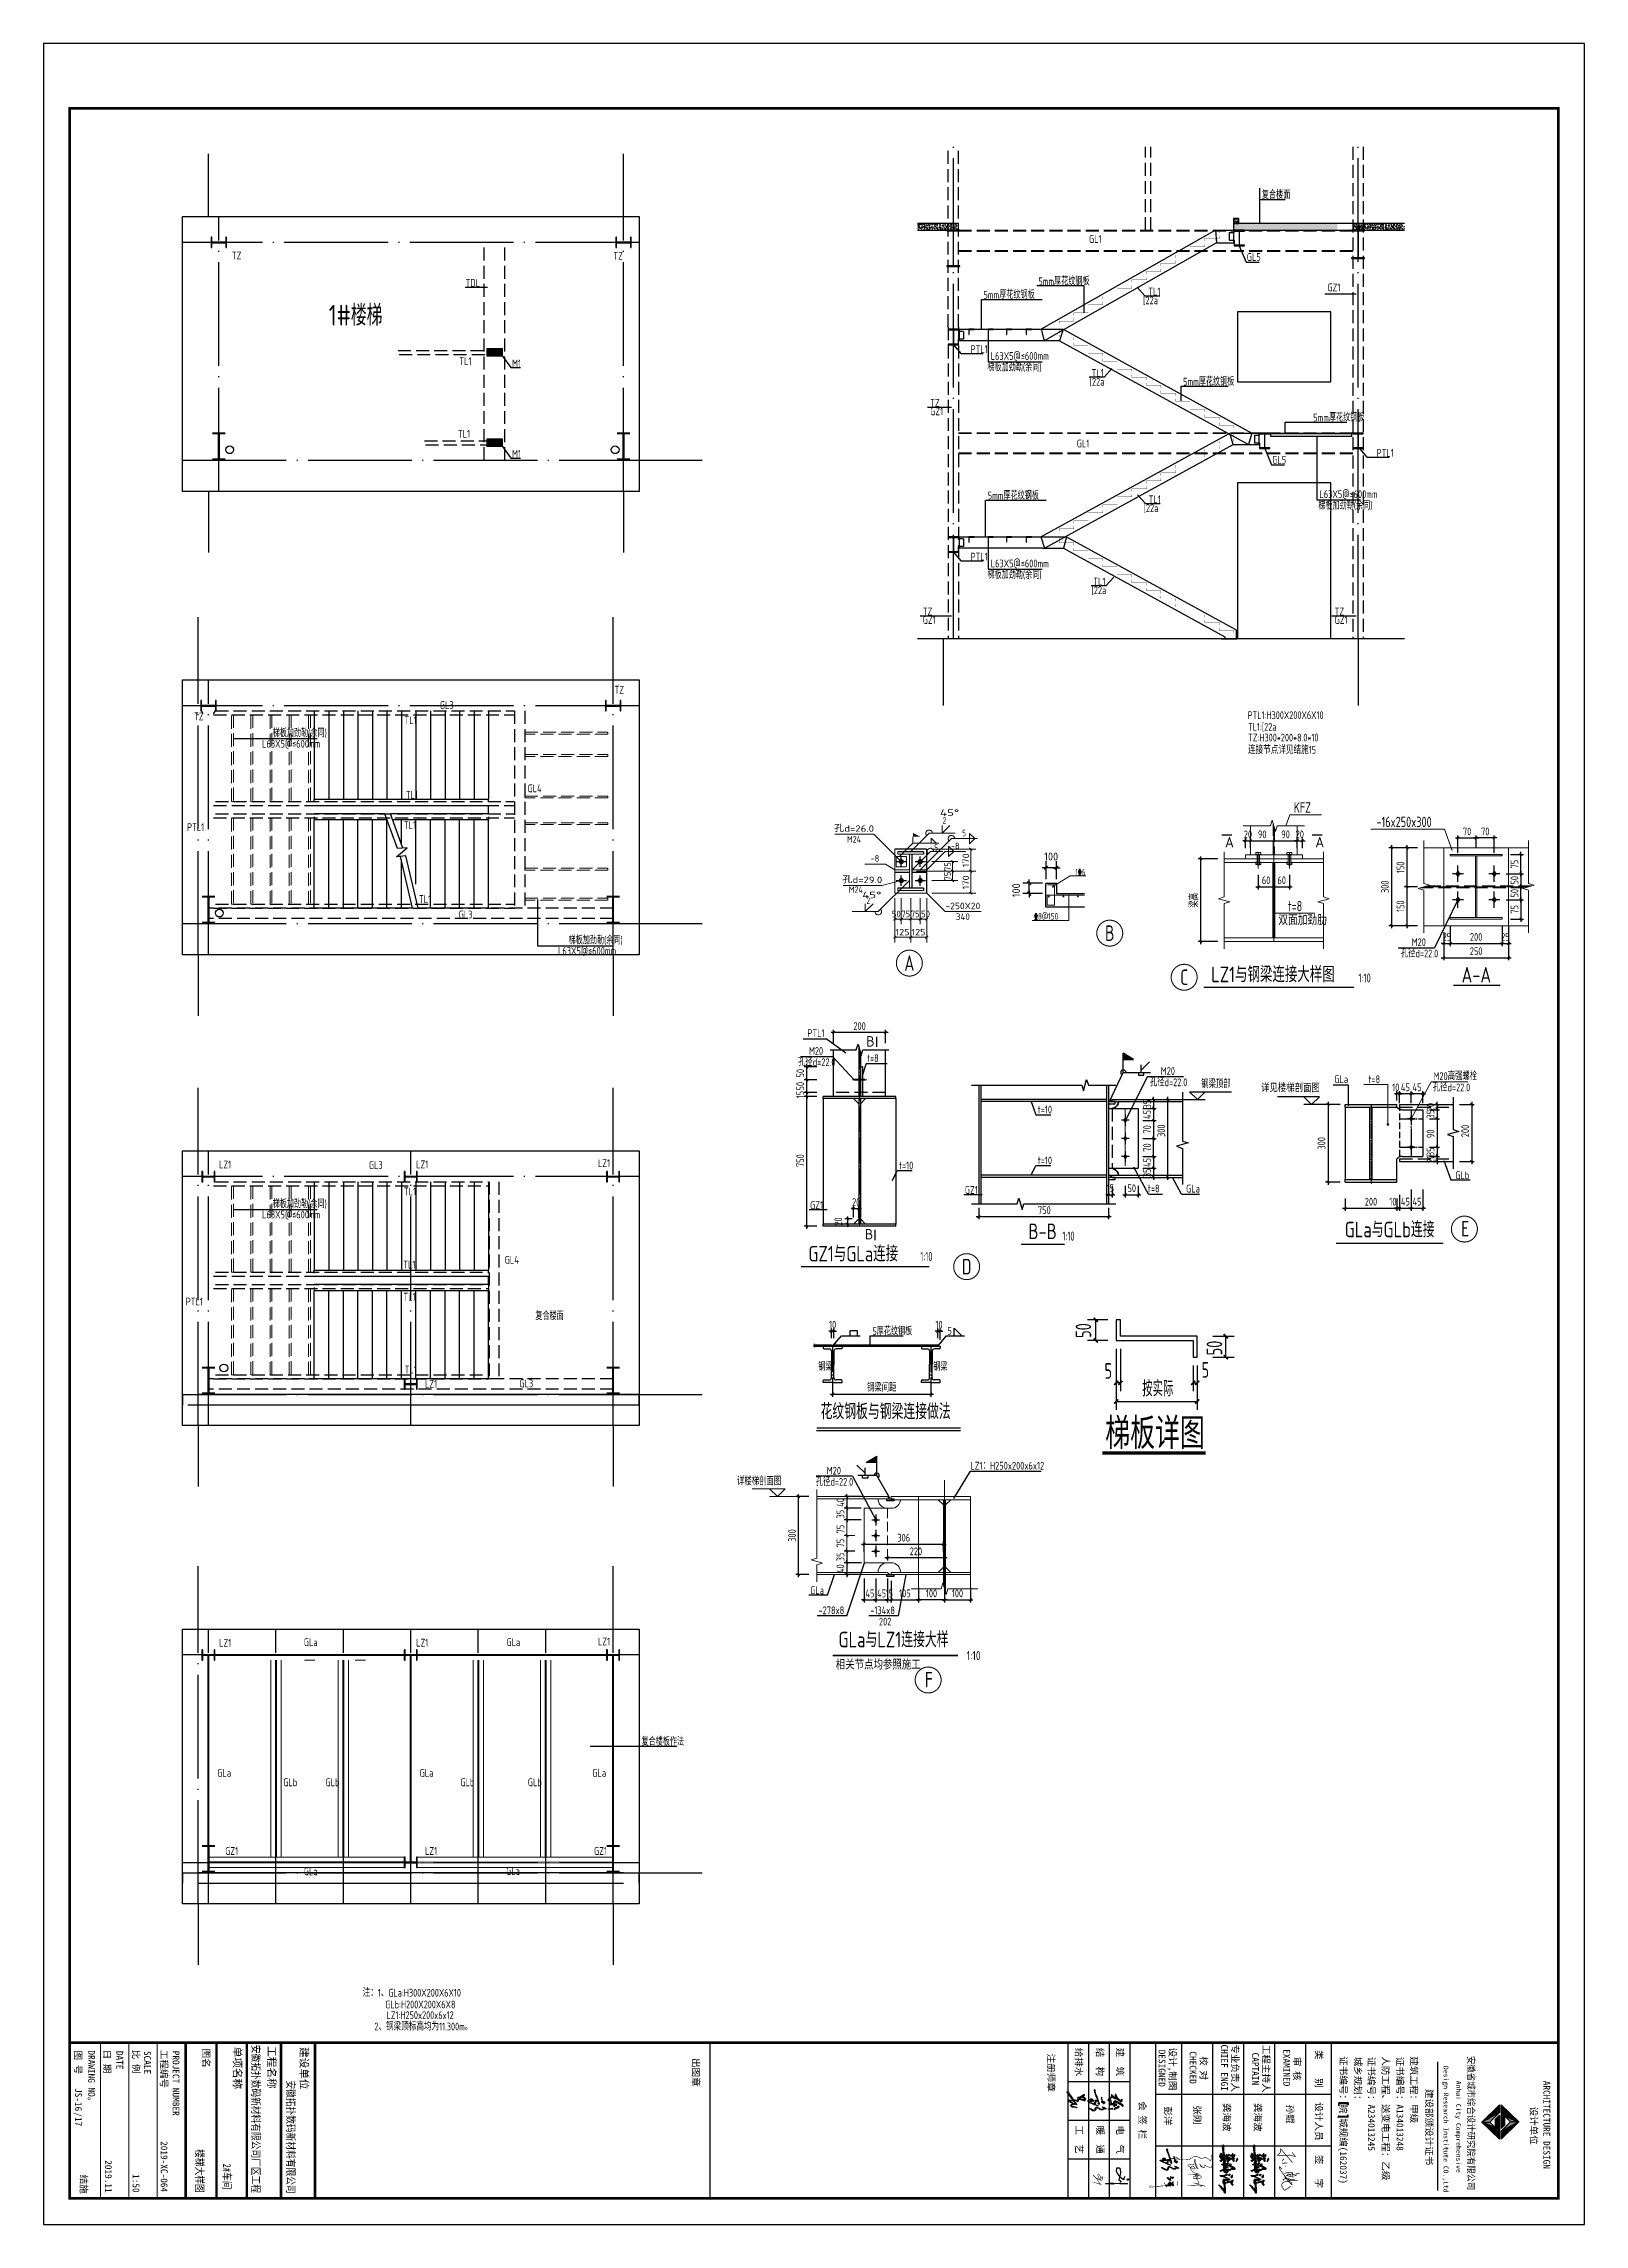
# Model space of a CAD drawing. Extents: x 19118 to 566552, y -1188739 to 92943.
# Drawn here: x 77812 to 107512, y -1117957 to -1075907 of the extents above; entities that cross this region are included whole.
import ezdxf
from ezdxf.enums import TextEntityAlignment as Align

# ---------------------------------------------------------------- set-up
doc = ezdxf.new("R2010")
doc.units = 0
doc.header["$LTSCALE"] = 1000
doc.header["$MEASUREMENT"] = 0
doc.linetypes.add('DASH', pattern=[0.35, 0.25, -0.1])
doc.linetypes.add('DOTE', pattern=[2.42, 2, -0.2, 0.02, -0.2])
doc.layers.get('0').update_dxf_attribs({"linetype": 'CONTINUOUS'})
doc.layers.get('Defpoints').update_dxf_attribs({"linetype": 'CONTINUOUS'})
for name, color, linetype in [('1', 140, 'CONTINUOUS'), ('10', 7, 'CONTINUOUS'), ('2002', 2, 'CONTINUOUS'), ('3T_GLASS', 5, 'CONTINUOUS'), ('3T_WOOD', 21, 'CONTINUOUS'), ('AXIS', 3, 'CONTINUOUS'), ('BEAM', 4, 'CONTINUOUS'), ('BEAM_CON', 4, 'CONTINUOUS'), ('COLU', 7, 'CONTINUOUS'), ('DIM', 3, 'CONTINUOUS'), ('DOTE', 9, 'DOTE'), ('NUM', 7, 'CONTINUOUS'), ('PUB_DIM', 3, 'CONTINUOUS'), ('PUB_HATCH', 8, 'CONTINUOUS'), ('PUB_TEXT', 7, 'CONTINUOUS'), ('PUB_TITLE', 4, 'CONTINUOUS'), ('REIN', 1, 'CONTINUOUS'), ('STAIR', 2, 'CONTINUOUS'), ('TEXT', 7, 'CONTINUOUS'), ('THICK', 6, 'CONTINUOUS'), ('THIN', 7, 'CONTINUOUS'), ('WALL', 6, 'CONTINUOUS'), ('WELD', 7, 'CONTINUOUS'), ('刚柱', 2, 'CONTINUOUS'), ('图框', 4, 'CONTINUOUS'), ('签名', 7, 'CONTINUOUS'), ('钢柱', 3, 'CONTINUOUS')]:
    doc.layers.add(name, color=color, linetype=linetype)
for name, color, linetype, lineweight in [('1000', 3, 'CONTINUOUS', 35), ('修改', 7, 'CONTINUOUS', 20), ('基础堆坡', 40, 'CONTINUOUS', 25), ('尺寸标注', 9, 'CONTINUOUS', 18), ('梁_主零件_实线', 141, 'CONTINUOUS', 18), ('梁集中标注', 2, 'CONTINUOUS', 15), ('焊缝标注', 9, 'CONTINUOUS', 18), ('螺栓孔标注', 9, 'CONTINUOUS', 18), ('钢板标注', 9, 'CONTINUOUS', 18)]:
    doc.layers.add(name, color=color, linetype=linetype, lineweight=lineweight)
doc.layers.add('柱构件', color=7, linetype='CONTINUOUS', lineweight=25, true_color=0xffff94)
doc.layers.add('梁构件', color=7, linetype='CONTINUOUS', lineweight=35, true_color=0xaeeef9)
doc.styles.add('-黑体', font='SimSun.ttf')
doc.styles.get("Standard").update_dxf_attribs({"font": 'atssdeng.shx', "bigfont": 'atssdchn.shx'})
doc.styles.add('STYLE-黑体', font='simhei.ttf')
doc.styles.add('TSSD_Dimension', font='Tssdeng.shx', dxfattribs={"width": 0.7, "bigfont": 'hztxt.shx'})
doc.styles.add('TSSD_Label', font='tssdeng.shx', dxfattribs={"width": 0.6, "bigfont": 'hztxt.shx'})
doc.styles.add('TSSD_NORM', font='Tssdeng.shx', dxfattribs={"width": 0.65, "bigfont": 'hztxt.shx'})
doc.styles.add('TSSD_Num', font='tssdeng.shx', dxfattribs={"width": 0.75, "bigfont": 'hztxt.shx'})
doc.styles.add('TSSD_Rein', font='atssdeng.shx', dxfattribs={"width": 0.7, "bigfont": 'atssdchn.shx'})
doc.styles.add('宋体', font='SimSun.ttf', dxfattribs={"width": 0.8})
doc.styles.add('黑体', font='simhei.ttf', dxfattribs={"width": 0.6, "height": 4.3})
doc.dimstyles.new('50dimn0.5', dxfattribs={"dimscale": 0.5, "dimtxt": 300, "dimasz": 1, "dimexe": 250, "dimexo": 300, "dimgap": 150, "dimtad": 1, "dimdec": 0, "dimlfac": 0.5, "dimzin": 0, "dimdsep": 46, "dimtxsty": 'Standard', "dimblk": '_DIMX', "dimcen": 0.09, "dimclrt": 7, "dimadec": 1, "dimazin": 0, "dimtfac": 1, "dimtdec": 0, "dimtix": 1, "dimtmove": 2, "dimatfit": 3, "dimldrblk": '_DIMX', "dimfxl": 1, "dimtolj": 1, "dimtzin": 0, "dimarcsym": 0})
doc.dimstyles.new('TSSD_10_100', dxfattribs={"dimtxt": 300, "dimasz": 100, "dimexe": 100, "dimexo": 250, "dimgap": 100, "dimtad": 1, "dimdec": 0, "dimlfac": 0.1, "dimzin": 0, "dimdsep": 46, "dimtxsty": 'TSSD_Dimension', "dimblk": 'ARCHTICK', "dimcen": 0, "dimdle": 100, "dimclrt": 7, "dimadec": 0, "dimazin": 0, "dimtfac": 1, "dimtdec": 0, "dimtix": 1, "dimtmove": 2, "dimatfit": 3, "dimldrblk": 'ARCHTICK', "dimfxl": 1, "dimtolj": 1, "dimtzin": 0, "dimarcsym": 0})
doc.dimstyles.new('TSSD_LEADER_STYLE_200.0', dxfattribs={"dimtxt": 0.18, "dimasz": 200, "dimexe": 0.18, "dimexo": 0.0625, "dimgap": 0.09, "dimtad": 0, "dimtih": 1, "dimtoh": 1, "dimdec": 4, "dimzin": 0, "dimdsep": 46, "dimtxsty": 'Standard', "dimcen": 0.09, "dimadec": 0, "dimazin": 0, "dimtfac": 1, "dimtdec": 4, "dimtofl": 0, "dimtmove": 0, "dimatfit": 3, "dimfxl": 1, "dimtolj": 1, "dimtzin": 0, "dimarcsym": 0})
pattern_1 = [(50, (-1476795.95, -400856.19), (71.7260183, -6.2752135), [7.5, -82.5]), (355, (-1476795.95, -400856.19), (-13.8751334, 75.2192134), [6, -66]), (100.4514, (-1476789.974, -400856.71), (57.8509382, 68.9439542), [6.374019, -70.1142112]), (46.1842, (-1476795.95, -400836.19), (106.724105, -16.5519014), [11.25, -123.75]), (96.6356, (-1476787.06, -400837.57), (93.4662706, 97.411787), [9.561029, -105.1713]), (351.1842, (-1476795.95, -400836.19), (93.4661945, 97.41186), [9, -99]), (21, (-1476785.95, -400841.19), (59.6907052, -40.261889), [7.5, -82.5]), (326, (-1476785.95, -400841.19), (24.3315332, 72.5150045), [6, -66]), (71.4514, (-1476780.98, -400844.545), (84.0222629, 32.2530497), [6.374019, -70.1142112]), (37.5, (-1476795.951, -400856.19), (1.21598553, 33.2893854), [0, -65.2, 0, -67, 0, -66.25]), (7.5, (-1476795.95, -400856.19), (26.30695374, 39.4411712), [0, -38.2, 0, -63.7, 0, -25.25]), (327.5, (-1476818.25, -400856.19), (53.3822436, -2.25548717), [0, -25, 0, -78, 0, -103.5]), (317.5, (-1476828.25, -400856.19), (58.3186169, 10.0104982), [0, -32.5, 0, -51.8, 0, -73.5])]

msp = doc.modelspace()

# ---------------------------------------------------------------- texts
at = {"layer": '2002', "color": 7, "style": 'TSSD_Dimension', "width": 0.8}
msp.add_text('梯板详图', height=600, dxfattribs=at).set_placement((98275.28, -1103005.03))
at = {"layer": 'PUB_DIM', "color": 7, "width": 0.7}
for p in [(98004.48, -1100864.02), (100530.21, -1101200.76)]:
    msp.add_text('50', height=300, rotation=90, dxfattribs=at).set_placement(p)
for s, p in [('5', (98261.27, -1101650.96)), ('按实际', (98990.07, -1101991.89)), ('5', (100132.39, -1101630.96))]:
    msp.add_text(s, height=300, dxfattribs=at).set_placement(p)
at = {"layer": 'PUB_TEXT', "style": 'TSSD_Rein', "width": 0.8}
msp.add_text('1#楼梯', height=400, dxfattribs=at).set_placement((83307.09, -1081344.51))
at = {"layer": 'TEXT', "style": 'TSSD_Rein', "width": 0.7}
for s, p in [('复合楼面', (101296.1, -1078898.92)), ('GL1', (97963.73, -1079749.32)), ('TZ', (81439.83, -1080069.19)), ('TZ', (88793.97, -1080075.05)), ('GL5', (101005.34, -1080097.15)), ('TDL', (85945.84, -1080597.63)), ('5mm厚花纹钢板', (95928.84, -1080825.42)), ('5mm厚花纹钢板', (96986.16, -1080566.12)), ('TL1', (99104.81, -1080763.56)), ('GZ1', (102559.26, -1080682.85)), ('[22a', (99005.66, -1080931.87)), ('PTL1', (95680.91, -1081875.01)), ('L63X5@≤600mm', (96067.44, -1082005.5)), ('TL1', (85824.16, -1082106.95)), ('M1', (86841.5, -1082149.88)), ('梯板加劲勒(余同)', (96005.87, -1082226.93)), ('[22a', (97973.79, -1082502.1)), ('TL1', (98011.95, -1082333.8)), ('5mm厚花纹钢板', (99776.02, -1082500.4)), ('TZ', (94901.27, -1082908.82)), ('GZ1', (94901.27, -1083072.83)), ('5mm厚花纹钢板', (102284.12, -1083192.79)), ('TL1', (85797.43, -1083506.14)), ('GL1', (97727.35, -1083693.7)), ('M1', (86841.5, -1083892.88)), ('GL5', (101495.13, -1084007.25)), ('PTL1', (103506.49, -1083875.06)), ('5mm厚花纹钢板', (96009.72, -1084696.33)), ('[22a', (99013.84, -1084937.98)), ('TL1', (99112.99, -1084769.68)), ('梯板加劲勒(余同)', (102383.99, -1084891.49)), ('L63X5@≤600mm', (102404.41, -1084670.06)), ('PTL1', (95680.91, -1085875.01)), ('梯板加劲勒(余同)', (96005.87, -1086226.93)), ('L63X5@≤600mm', (96067.44, -1086005.5)), ('[22a', (98009.66, -1086522.58)), ('TL1', (98047.82, -1086354.27)), ('TZ', (94759.26, -1086931.73)), ('GZ1', (94759.26, -1087095.74)), ('TZ', (102697.38, -1086931.73)), ('GZ1', (102697.38, -1087095.74)), ('GL3', (85450.85, -1088736.75)), ('TZ', (88816.79, -1088441.05)), ('TZ', (80711.81, -1088954.88)), ('TL1', (84767.23, -1089028.27)), ('L63X5@≤600mm', (82022.72, -1089482.26, -906)), ('梯板加劲勒(余同)', (82227.05, -1089279.31, -906)), ('TL1', (84794.01, -1090467.22)), ('GL4', (87140.36, -1090342.31)), ('PTL1', (80576.53, -1091090.63)), ('TL1', (84755.45, -1091051.14)), ('TL1', (85047.06, -1092477.57)), ('GL3', (85813.22, -1092775.93)), ('梯板加劲勒(余同)', (87931.41, -1093272.97)), ('L63X5@≤600mm', (87727.08, -1093475.93)), ('LZ1', (81193.14, -1097597.44)), ('GL3', (84082.09, -1097606.78)), ('LZ1', (84992.52, -1097592.84)), ('LZ1', (88495.87, -1097570.7)), ('梯板加劲勒(余同)', (82227.05, -1098358.13, -906)), ('TL1', (84756.24, -1098114.29)), ('L63X5@≤600mm', (82022.72, -1098561.09, -906)), ('TL1', (84745.01, -1099526.34)), ('GL4', (86700.33, -1099433.18)), ('TL1', (84747.8, -1100144.63)), ('PTL1', (80551.36, -1100238.85)), ('复合楼面', (87291.15, -1100516.69)), ('TL1', (84770.4, -1101546.71)), ('LZ1', (85161.79, -1101825.69)), ('GL3', (86983.84, -1101816.01)), ('LZ1', (81193.14, -1106820.55)), ('GLa', (82828.15, -1106805.13)), ('LZ1', (84992.52, -1106815.95)), ('GLa', (86733.84, -1106806.94)), ('LZ1', (88495.87, -1106793.81)), ('复合楼板作法', (89337.42, -1108725.2)), ('GLa', (81159.45, -1109325.82)), ('GLa', (85060.49, -1109325.82)), ('GLa', (88388.45, -1109325.82)), ('GLb', (82432.44, -1109508.16)), ('GLb', (83245.26, -1109508.16)), ('GLb', (85845.26, -1109508.16)), ('GLb', (87145.26, -1109508.16)), ('GZ1', (81311.7, -1110832.5)), ('LZ1', (85161.79, -1110832.5)), ('GZ1', (88421.86, -1110832.5)), ('GLa', (82828.15, -1111225.26)), ('GLa', (86728.15, -1111218.93))]:
    msp.add_text(s, height=150, dxfattribs=at).set_placement(p)
at = {"layer": 'TEXT', "lineweight": 5, "style": 'TSSD_Rein', "width": 0.75}
for s, p in [('PTL1:H300X200X6X10', (101021.43, -1088931.13, -906)), ('TL1:[22a', (101028.22, -1089157.66, -906)), ('TZ:H300*200*8.0*10', (101028.22, -1089363.98, -906)), ('注：1、GLa:H300X200X6X10', (83961.18, -1113565.47, -906)), ('GLb:H200X200X6X8', (84398.6, -1113792, -906)), ('LZ1:H250x200x6x12', (84420.89, -1113998.31, -906)), ('2、钢梁顶标高均为11.300m。', (84187.24, -1114216.65, -906))]:
    msp.add_text(s, height=150, dxfattribs=at).set_placement(p)
at = {"layer": 'TEXT', "color": 1, "lineweight": 5, "style": 'TSSD_Rein', "width": 0.75}
msp.add_text('连接节点详见结施15', height=150, dxfattribs=at).set_placement((101028.22, -1089601.6, -906))
at = {"layer": 'TEXT', "color": 3, "style": '-黑体', "width": 0.8}
for s, p in [('安徽拓扑数码新材料有限公司厂区工程', (81827.8, -1114494.98)), ('安徽拓扑数码新材料有限公司', (82500.04, -1115180.29)), ('楼梯大样图', (80744.92, -1116507.91)), ('2#车间', (81271.3, -1116785.23))]:
    msp.add_text(s, height=150.075, rotation=270, dxfattribs=at).set_placement(p)
at = {"layer": '图框', "color": 4}
for s, height, style, p in [('图 号', 131.472, '黑体', (78408.62, -1114606.5)), ('DRAWING NO。', 131.472, '黑体', (78671.15, -1114602.15)), ('日 期', 131.472, '黑体', (78969.93, -1114587.83)), ('DATE', 131.472, '黑体', (79213.5, -1114612.52)), ('比 例', 131.472, '黑体', (79526.33, -1114587.83)), ('SCALE', 131.472, '黑体', (79747.81, -1114613.21)), ('工程编号', 131.472, '黑体', (80065.57, -1114592.26)), ('图名', 131.472, '黑体', (80881.23, -1114566.52)), ('单项名称', 150, '黑体', (81472.27, -1114531.91)), ('工程名称', 150, '黑体', (82132.77, -1114521.91)), ('建设单位', 150, '黑体', (82758.55, -1114538.52)), ('注册师章', 131.472, '黑体', (97166.07, -1114663.62)), ('证书编号：皖 城规编(162037)', 131.472, '黑体', (102800.15, -1114715.18)), ('城乡规划：', 131.472, '黑体', (103080.22, -1114725.7)), ('证书编号：A234013245', 131.472, '黑体', (103342.87, -1114726.67)), ('人防工程、送变电工程：乙级', 131.472, '黑体', (103614.95, -1114717.37)), ('证书编号：A134013248', 131.472, '黑体', (103891.81, -1114724.27)), (' 建筑工程：甲级', 131.472, '黑体', (104159.72, -1114629.16)), ('出图章', 131.472, '黑体', (90317.56, -1114750.28)), (' Design Research Institute CO.,Ltd', 94.62, '黑体', (104797.41, -1114828.56)), ('建设部颁设计证书', 131.472, '黑体', (104454.34, -1115344.81)), ('Anhui City Comprehensive ', 94.62, '黑体', (105040.9, -1115187.24)), ('ARCHITECTURE DESIGN', 131.472, '黑体', (106721.79, -1115188.57)), ('彭洋', 131.472, 'STYLE-黑体', (99417.66, -1115681.78)), ('张刚', 131.472, 'STYLE-黑体', (99981.29, -1115662.6)), ('龚海波', 131.472, 'STYLE-黑体', (100551.58, -1115617.15)), ('龚海波', 131.472, 'STYLE-黑体', (101149.18, -1115617.15)), ('孙鲲', 131.472, 'STYLE-黑体', (101774.09, -1115645.28)), ('设计单位', 131.472, '黑体', (106469.99, -1115684.23)), ('2019-XC-064', 131.472, '宋体', (80070.12, -1116351.42)), ('2019.11', 131.472, '宋体', (78996.11, -1116719.37)), ('1:50', 131.472, '宋体', (79526.86, -1116987.42))]:
    msp.add_text(s, height=height, rotation=270, dxfattribs=dict(at, style=style)).set_placement(p)
at = {"layer": '图框', "color": 0}
for s, style, p in [('PROJECT NUMBER', '黑体', (80297.97, -1114609.99)), ('给排水', 'STYLE-黑体', (97701.41, -1114551.71)), ('结  构', 'STYLE-黑体', (98107.81, -1114551.71)), ('建  筑', 'STYLE-黑体', (98492.54, -1114551.71)), ('DESIGNED ', 'STYLE-黑体', (99304.65, -1114589.39)), ('设计,制图', 'STYLE-黑体', (99508.84, -1114546.4)), ('CHECKED  ', 'STYLE-黑体', (99902.25, -1114620.6)), ('校 对', 'STYLE-黑体', (100106.44, -1114716.53)), ('CHIEF ENGI', 'STYLE-黑体', (100508.58, -1114489.07)), ('专业负责人', 'STYLE-黑体', (100712.77, -1114485.21)), ('CAPTAIN', 'STYLE-黑体', (101106.18, -1114645.12)), ('工程主持人', 'STYLE-黑体', (101310.37, -1114496.39)), ('EXAMINED ', 'STYLE-黑体', (101708.54, -1114579.87)), ('审 核', 'STYLE-黑体', (101905.99, -1114727.7)), ('类    别 ', 'STYLE-黑体', (102328.35, -1114596.32)), ('会 签 栏', 'STYLE-黑体', (98927.01, -1115582.12)), ('设计人员', 'STYLE-黑体', (102328.35, -1115605.6)), ('工  艺', 'STYLE-黑体', (97705.74, -1116050.27)), ('暖  通', 'STYLE-黑体', (98112.14, -1116050.27)), ('电  气', 'STYLE-黑体', (98496.86, -1116050.27)), ('签   字', 'STYLE-黑体', (102328.35, -1116620.14))]:
    msp.add_text(s, height=131.472, rotation=270, dxfattribs=dict(at, style=style)).set_placement(p)
at = {"layer": '图框', "color": 4, "style": '黑体', "width": 0.88}
msp.add_text('安徽省城市综合设计研究院有限公司', height=131.472, rotation=270, dxfattribs=at).set_placement((105261.88, -1114710.16))
at = {"layer": '图框', "color": 3, "style": '宋体'}
for s, p in [('JS-16', (78417.8, -1115327.6)), ('/17', (78417.8, -1115796.46)), ('结施', (78519.88, -1116998.29))]:
    msp.add_text(s, height=131.472, rotation=270, dxfattribs=at).set_placement(p)
at = {"layer": '尺寸标注', "width": 1.04}
for s, p, p2 in [('170', (95649.41, -1091790.11), (95649.41, -1091520.11)), ('75', (95299.41, -1091861.36), (95299.41, -1091691.36)), ('75', (95299.41, -1092043.86), (95299.41, -1091873.86)), ('170', (95649.41, -1092215.11), (95649.41, -1091945.11))]:
    msp.add_text(s, height=125, rotation=90, dxfattribs=at).set_placement(p, p2, align=Align.FIT)
at = {"layer": '尺寸标注'}
for s, width, p, p2 in [('50', 1.040007, (94163.54, -1092752.61), (94333.54, -1092752.61)), ('75', 1.040007, (94345.66, -1092752.61), (94515.66, -1092752.61)), ('75', 1.039989, (94528.16, -1092752.61), (94698.16, -1092752.61)), ('50', 1.040007, (94727.99, -1092752.61), (94897.99, -1092752.61)), ('125', 1.040005, (94233.16, -1093102.61), (94503.16, -1093102.61)), ('125', 1.039993, (94540.66, -1093102.61), (94810.66, -1093102.61))]:
    msp.add_text(s, height=125, dxfattribs=dict(at, width=width)).set_placement(p, p2, align=Align.FIT)
at = {"layer": '梁集中标注', "style": 'TSSD_Rein', "width": 0.7}
for s, p in [('1%%1326', (97696.72, -1091946.89, 453)), ('%%1328@150', (96903.77, -1092797.07, 453))]:
    msp.add_text(s, height=125, dxfattribs=at).set_placement(p)
at = {"layer": '焊缝标注'}
for s, width, p, p2 in [('45°', 1.449281, (95090.6, -1090799.2), (95460.6, -1090799.2)), ('2', 1.040018, (95140.6, -1090949.2), (95210.6, -1090949.2)), ('5', 1.039973, (95520.69, -1091191.81), (95590.69, -1091191.81)), ('5', 1.040018, (94981.9, -1091471.85), (95051.9, -1091471.85)), ('45°', 1.449281, (93591.91, -1092385.37), (93961.91, -1092385.37)), ('2', 1.040018, (93674.1, -1092496.55), (93744.1, -1092496.55))]:
    msp.add_text(s, height=125, dxfattribs=dict(at, width=width)).set_placement(p, p2, align=Align.FIT)
at = {"layer": '螺栓孔标注'}
for s, width, p, p2 in [('孔d=26.0', 1.186372, (93048.02, -1091105.84), (93818.02, -1091105.84)), ('M24', 0.951869, (93298.02, -1091313.34), (93568.02, -1091313.34)), ('孔d=29.0', 1.186368, (93207.3, -1092095.25), (93977.3, -1092095.25)), ('M24', 0.951858, (93333.24, -1092281.98), (93603.24, -1092281.98))]:
    msp.add_text(s, height=125, dxfattribs=dict(at, width=width)).set_placement(p, p2, align=Align.FIT)
at = {"layer": '钢板标注'}
for s, width, p, p2 in [('-8', 0.884006, (93750.19, -1091681.76), (93920.19, -1091681.76)), ('-8', 0.88399, (95298.1, -1091439.2), (95468.1, -1091439.2)), ('-250X20', 0.99543, (95196.97, -1092597.15), (95866.97, -1092597.15)), ('340', 1.039993, (95396.97, -1092804.65), (95666.97, -1092804.65))]:
    msp.add_text(s, height=125, dxfattribs=dict(at, width=width)).set_placement(p, p2, align=Align.FIT)

# ---------------------------------------------------------------- blocks, each defined once
blk = doc.blocks.new('ts_idx1')
at = {"color": 0, "linetype": 'ByBlock', "lineweight": -2, "const_width": 0.04}
blk.add_lwpolyline([(-0.5, 0, 1), (0.5, 0, 1)], format="xyb", close=True, dxfattribs=at)
at = {"color": 0, "linetype": 'ByBlock', "lineweight": -2, "style": 'TSSD_Num', "width": 0.75}
blk.add_attdef('A', text='', height=0.6, dxfattribs=at).set_placement((0, 0), align=Align.MIDDLE_CENTER)
blk = doc.blocks.new('_DIMX')
blk.add_line((-150, 0), (150, 0))
at = {"const_width": 50}
blk.add_lwpolyline([(-70, -70), (70, 70)], dxfattribs=at)
blk = doc.blocks.new('*D384')
at = {"layer": 'AXIS', "color": 0, "lineweight": -2}
for p, q in [((97068, -1092098), (96685, -1092098)), ((97068, -1092298), (96685, -1092298)), ((96810, -1092297), (96810, -1092098))]:
    blk.add_line(p, q, dxfattribs=at)
at = {"layer": 'Defpoints', "color": 0}
for p in [(96810, -1092098), (97218, -1092098), (97218, -1092298)]:
    blk.add_point(p, dxfattribs=at)
at = {"layer": 'AXIS', "color": 0, "lineweight": -2, "xscale": 0.5, "yscale": 0.5, "zscale": 0.5}
for p, rotation in [((96810, -1092098), 90), ((96810, -1092298), 270)]:
    blk.add_blockref('_DIMX', p, dxfattribs=dict(at, rotation=rotation))
at = {"layer": 'AXIS', "color": 7, "insert": (96559, -1092233), "char_height": 150, "attachment_point": 5, "rotation": 90}
blk.add_mtext('\\A1;100', dxfattribs=at)
blk = doc.blocks.new('*D385')
at = {"layer": 'AXIS', "color": 0, "lineweight": -2}
for p, q in [((97134, -1092020), (97134, -1091673)), ((97333, -1091798), (97134, -1091798)), ((97334, -1092020), (97334, -1091673))]:
    blk.add_line(p, q, dxfattribs=at)
at = {"layer": 'Defpoints', "color": 0}
for p in [(97134, -1091798), (97134, -1092170), (97334, -1092170)]:
    blk.add_point(p, dxfattribs=at)
at = {"layer": 'AXIS', "color": 0, "lineweight": -2, "xscale": 0.5, "yscale": 0.5, "zscale": 0.5, "rotation": 180}
blk.add_blockref('_DIMX', (97134, -1091798), dxfattribs=at)
at = {"layer": 'AXIS', "color": 0, "lineweight": -2, "xscale": 0.5, "yscale": 0.5, "zscale": 0.5}
blk.add_blockref('_DIMX', (97334, -1091798), dxfattribs=at)
at = {"layer": 'AXIS', "color": 7, "insert": (97234, -1091582), "char_height": 150, "attachment_point": 5}
blk.add_mtext('\\A1;100', dxfattribs=at)
blk = doc.blocks.new('_ArchTick')
at = {"color": 0, "linetype": 'ByBlock', "const_width": 0.4}
blk.add_lwpolyline([(-0.5, -0.5), (0.5, 0.5)], dxfattribs=at)
blk = doc.blocks.new('*D322')
at = {"layer": 'Defpoints', "color": 0}
for p in [(406894, -588443), (407799, -588443), (407799, -591631)]:
    blk.add_point(p, dxfattribs=at)
at = {"layer": 'DIM', "color": 0, "lineweight": -2}
for p, q in [((407549, -588443), (406794, -588443)), ((406894, -591731), (406894, -588343)), ((407549, -591631), (406794, -591631))]:
    blk.add_line(p, q, dxfattribs=at)
at = {"layer": 'DIM', "color": 0, "lineweight": -2, "xscale": 100, "yscale": 100, "zscale": 100}
for p, rotation in [((406894, -588443), 90), ((406894, -591631), 270)]:
    blk.add_blockref('_ArchTick', p, dxfattribs=dict(at, rotation=rotation))
at = {"layer": 'DIM', "color": 7, "lineweight": 5, "insert": (406644, -590037), "char_height": 300, "attachment_point": 5, "rotation": 90, "style": 'TSSD_Dimension'}
blk.add_mtext('\\A1;梁高', dxfattribs=at)
blk = doc.blocks.new('A$C5C7C78FF')
at = {"layer": '10', "color": 0}
blk.add_solid([(27, -141, -192), (-73, -11, -192), (127, -11, -192), (27, 119, -192)], dxfattribs=at)
at = {"layer": 'AXIS', "color": 0, "linetype": 'ByBlock'}
for p, q in [((27, -311, -192), (27, 289, -192)), ((227, -11, -192), (-173, -11, -192))]:
    blk.add_line(p, q, dxfattribs=at)
blk = doc.blocks.new('*D323')
at = {"layer": 'Defpoints', "color": 0}
for p in [(408813, -587743), (408613, -588283), (408813, -588283)]:
    blk.add_point(p, dxfattribs=at)
at = {"layer": 'DIM', "color": 0, "lineweight": -2}
for p, q in [((408613, -587743), (408513, -587743)), ((408613, -588033), (408613, -587643)), ((408613, -587743), (408813, -587743)), ((408813, -588033), (408813, -587643)), ((408813, -587743), (408913, -587743))]:
    blk.add_line(p, q, dxfattribs=at)
at = {"layer": 'DIM', "color": 0, "lineweight": -2, "xscale": 100, "yscale": 100, "zscale": 100}
blk.add_blockref('_ArchTick', (408613, -587743), dxfattribs=at)
at = {"layer": 'DIM', "color": 0, "lineweight": -2, "xscale": 100, "yscale": 100, "zscale": 100, "rotation": 180}
blk.add_blockref('_ArchTick', (408813, -587743), dxfattribs=at)
at = {"layer": 'DIM', "color": 7, "lineweight": 5, "insert": (408713, -587493), "char_height": 300, "attachment_point": 5, "style": 'TSSD_Dimension'}
blk.add_mtext('\\A1;20', dxfattribs=at)
blk = doc.blocks.new('*D324')
at = {"layer": 'Defpoints', "color": 0}
for p in [(409713, -587743), (408813, -588283), (409713, -588283)]:
    blk.add_point(p, dxfattribs=at)
at = {"layer": 'DIM', "color": 0, "lineweight": -2}
for p, q in [((408713, -587743), (409813, -587743)), ((408813, -588033), (408813, -587643)), ((409713, -588033), (409713, -587643))]:
    blk.add_line(p, q, dxfattribs=at)
at = {"layer": 'DIM', "color": 0, "lineweight": -2, "xscale": 100, "yscale": 100, "zscale": 100, "rotation": 180}
blk.add_blockref('_ArchTick', (408813, -587743), dxfattribs=at)
at = {"layer": 'DIM', "color": 0, "lineweight": -2, "xscale": 100, "yscale": 100, "zscale": 100}
blk.add_blockref('_ArchTick', (409713, -587743), dxfattribs=at)
at = {"layer": 'DIM', "color": 7, "lineweight": 5, "insert": (409263, -587493), "char_height": 300, "attachment_point": 5, "style": 'TSSD_Dimension'}
blk.add_mtext('\\A1;90', dxfattribs=at)
blk = doc.blocks.new('*D325')
at = {"layer": 'Defpoints', "color": 0}
for p in [(410613, -587743), (409713, -588283), (410613, -588283)]:
    blk.add_point(p, dxfattribs=at)
at = {"layer": 'DIM', "color": 0, "lineweight": -2}
for p, q in [((409613, -587743), (410713, -587743)), ((409713, -588033), (409713, -587643)), ((410613, -588033), (410613, -587643))]:
    blk.add_line(p, q, dxfattribs=at)
at = {"layer": 'DIM', "color": 0, "lineweight": -2, "xscale": 100, "yscale": 100, "zscale": 100, "rotation": 180}
blk.add_blockref('_ArchTick', (409713, -587743), dxfattribs=at)
at = {"layer": 'DIM', "color": 0, "lineweight": -2, "xscale": 100, "yscale": 100, "zscale": 100}
blk.add_blockref('_ArchTick', (410613, -587743), dxfattribs=at)
at = {"layer": 'DIM', "color": 7, "lineweight": 5, "insert": (410163, -587493), "char_height": 300, "attachment_point": 5, "style": 'TSSD_Dimension'}
blk.add_mtext('\\A1;90', dxfattribs=at)
blk = doc.blocks.new('*D326')
at = {"layer": 'Defpoints', "color": 0}
for p in [(410813, -587743), (410613, -588283), (410813, -588283)]:
    blk.add_point(p, dxfattribs=at)
at = {"layer": 'DIM', "color": 0, "lineweight": -2}
for p, q in [((410613, -587743), (410513, -587743)), ((410613, -588033), (410613, -587643)), ((410613, -587743), (410813, -587743)), ((410813, -588033), (410813, -587643)), ((410813, -587743), (410913, -587743))]:
    blk.add_line(p, q, dxfattribs=at)
at = {"layer": 'DIM', "color": 0, "lineweight": -2, "xscale": 100, "yscale": 100, "zscale": 100}
blk.add_blockref('_ArchTick', (410613, -587743), dxfattribs=at)
at = {"layer": 'DIM', "color": 0, "lineweight": -2, "xscale": 100, "yscale": 100, "zscale": 100, "rotation": 180}
blk.add_blockref('_ArchTick', (410813, -587743), dxfattribs=at)
at = {"layer": 'DIM', "color": 7, "lineweight": 5, "insert": (410713, -587493), "char_height": 300, "attachment_point": 5, "style": 'TSSD_Dimension'}
blk.add_mtext('\\A1;20', dxfattribs=at)
blk = doc.blocks.new('*D327')
at = {"layer": 'Defpoints', "color": 0}
for p in [(409113, -588808), (409713, -588808), (409713, -589515)]:
    blk.add_point(p, dxfattribs=at)
at = {"layer": 'DIM', "color": 0, "lineweight": -2}
for p, q in [((409013, -589515), (409813, -589515)), ((409113, -589058), (409113, -589615)), ((409713, -589058), (409713, -589615))]:
    blk.add_line(p, q, dxfattribs=at)
at = {"layer": 'DIM', "color": 0, "lineweight": -2, "xscale": 100, "yscale": 100, "zscale": 100, "rotation": 180}
blk.add_blockref('_ArchTick', (409113, -589515), dxfattribs=at)
at = {"layer": 'DIM', "color": 0, "lineweight": -2, "xscale": 100, "yscale": 100, "zscale": 100}
blk.add_blockref('_ArchTick', (409713, -589515), dxfattribs=at)
at = {"layer": 'DIM', "color": 7, "lineweight": 5, "insert": (409413, -589265), "char_height": 300, "attachment_point": 5, "style": 'TSSD_Dimension'}
blk.add_mtext('\\A1;60', dxfattribs=at)
blk = doc.blocks.new('*D328')
at = {"layer": 'Defpoints', "color": 0}
for p in [(409713, -588808), (410312, -588808), (410312, -589515)]:
    blk.add_point(p, dxfattribs=at)
at = {"layer": 'DIM', "color": 0, "lineweight": -2}
for p, q in [((409613, -589515), (410412, -589515)), ((409713, -589058), (409713, -589615)), ((410312, -589058), (410312, -589615))]:
    blk.add_line(p, q, dxfattribs=at)
at = {"layer": 'DIM', "color": 0, "lineweight": -2, "xscale": 100, "yscale": 100, "zscale": 100, "rotation": 180}
blk.add_blockref('_ArchTick', (409713, -589515), dxfattribs=at)
at = {"layer": 'DIM', "color": 0, "lineweight": -2, "xscale": 100, "yscale": 100, "zscale": 100}
blk.add_blockref('_ArchTick', (410312, -589515), dxfattribs=at)
at = {"layer": 'DIM', "color": 7, "lineweight": 5, "insert": (410013, -589265), "char_height": 300, "attachment_point": 5, "style": 'TSSD_Dimension'}
blk.add_mtext('\\A1;60', dxfattribs=at)
blk = doc.blocks.new('*D329')
at = {"layer": 'Defpoints', "color": 0}
for p in [(416261, -591016), (416511, -590766), (416511, -591700)]:
    blk.add_point(p, dxfattribs=at)
at = {"layer": 'DIM', "color": 0, "lineweight": -2}
for p, q in [((416511, -591016), (416511, -591800)), ((416261, -591700), (416161, -591700)), ((416261, -591266), (416261, -591800)), ((416261, -591700), (416511, -591700)), ((416511, -591700), (416611, -591700))]:
    blk.add_line(p, q, dxfattribs=at)
at = {"layer": 'DIM', "color": 0, "lineweight": -2, "xscale": 100, "yscale": 100, "zscale": 100}
blk.add_blockref('_ArchTick', (416261, -591700), dxfattribs=at)
at = {"layer": 'DIM', "color": 0, "lineweight": -2, "xscale": 100, "yscale": 100, "zscale": 100, "rotation": 180}
blk.add_blockref('_ArchTick', (416511, -591700), dxfattribs=at)
at = {"layer": 'DIM', "color": 7, "lineweight": 5, "insert": (416386, -591450), "char_height": 300, "attachment_point": 5, "style": 'TSSD_Dimension'}
blk.add_mtext('\\A1;25', dxfattribs=at)
blk = doc.blocks.new('*D330')
at = {"layer": 'Defpoints', "color": 0}
for p in [(416511, -590766), (418511, -590766), (418511, -591700)]:
    blk.add_point(p, dxfattribs=at)
at = {"layer": 'DIM', "color": 0, "lineweight": -2}
for p, q in [((416511, -591016), (416511, -591800)), ((418511, -591016), (418511, -591800)), ((416411, -591700), (418611, -591700))]:
    blk.add_line(p, q, dxfattribs=at)
at = {"layer": 'DIM', "color": 0, "lineweight": -2, "xscale": 100, "yscale": 100, "zscale": 100, "rotation": 180}
blk.add_blockref('_ArchTick', (416511, -591700), dxfattribs=at)
at = {"layer": 'DIM', "color": 0, "lineweight": -2, "xscale": 100, "yscale": 100, "zscale": 100}
blk.add_blockref('_ArchTick', (418511, -591700), dxfattribs=at)
at = {"layer": 'DIM', "color": 7, "lineweight": 5, "insert": (417511, -591450), "char_height": 300, "attachment_point": 5, "style": 'TSSD_Dimension'}
blk.add_mtext('\\A1;200', dxfattribs=at)
blk = doc.blocks.new('*D331')
at = {"layer": 'Defpoints', "color": 0}
for p in [(418511, -590766), (418761, -590766), (418761, -591700)]:
    blk.add_point(p, dxfattribs=at)
at = {"layer": 'DIM', "color": 0, "lineweight": -2}
for p, q in [((418511, -591016), (418511, -591800)), ((418761, -591016), (418761, -591800)), ((418511, -591700), (418411, -591700)), ((418511, -591700), (418761, -591700)), ((418761, -591700), (418861, -591700))]:
    blk.add_line(p, q, dxfattribs=at)
at = {"layer": 'DIM', "color": 0, "lineweight": -2, "xscale": 100, "yscale": 100, "zscale": 100}
blk.add_blockref('_ArchTick', (418511, -591700), dxfattribs=at)
at = {"layer": 'DIM', "color": 0, "lineweight": -2, "xscale": 100, "yscale": 100, "zscale": 100, "rotation": 180}
blk.add_blockref('_ArchTick', (418761, -591700), dxfattribs=at)
at = {"layer": 'DIM', "color": 7, "lineweight": 5, "insert": (418636, -591450), "char_height": 300, "attachment_point": 5, "style": 'TSSD_Dimension'}
blk.add_mtext('\\A1;25', dxfattribs=at)
blk = doc.blocks.new('*D332')
at = {"layer": 'Defpoints', "color": 0}
for p in [(415496, -588016), (414842, -589516), (415496, -589516)]:
    blk.add_point(p, dxfattribs=at)
at = {"layer": 'DIM', "color": 0, "lineweight": -2}
for p, q in [((415246, -588016), (414742, -588016)), ((414842, -587916), (414842, -589616)), ((415246, -589516), (414742, -589516))]:
    blk.add_line(p, q, dxfattribs=at)
at = {"layer": 'DIM', "color": 0, "lineweight": -2, "xscale": 100, "yscale": 100, "zscale": 100}
for p, rotation in [((414842, -588016), 90), ((414842, -589516), 270)]:
    blk.add_blockref('_ArchTick', p, dxfattribs=dict(at, rotation=rotation))
at = {"layer": 'DIM', "color": 7, "lineweight": 5, "insert": (414592, -588766), "char_height": 300, "attachment_point": 5, "rotation": 90, "style": 'TSSD_Dimension'}
blk.add_mtext('\\A1;150', dxfattribs=at)
blk = doc.blocks.new('*D333')
at = {"layer": 'Defpoints', "color": 0}
for p in [(415496, -589516), (414842, -591016), (415496, -591016)]:
    blk.add_point(p, dxfattribs=at)
at = {"layer": 'DIM', "color": 0, "lineweight": -2}
for p, q in [((415246, -589516), (414742, -589516)), ((414842, -589416), (414842, -591116)), ((415246, -591016), (414742, -591016))]:
    blk.add_line(p, q, dxfattribs=at)
at = {"layer": 'DIM', "color": 0, "lineweight": -2, "xscale": 100, "yscale": 100, "zscale": 100}
for p, rotation in [((414842, -589516), 90), ((414842, -591016), 270)]:
    blk.add_blockref('_ArchTick', p, dxfattribs=dict(at, rotation=rotation))
at = {"layer": 'DIM', "color": 7, "lineweight": 5, "insert": (414592, -590266), "char_height": 300, "attachment_point": 5, "rotation": 90, "style": 'TSSD_Dimension'}
blk.add_mtext('\\A1;150', dxfattribs=at)
blk = doc.blocks.new('*D334')
at = {"layer": 'Defpoints', "color": 0}
for p in [(415496, -588016), (414243, -591016), (415496, -591016)]:
    blk.add_point(p, dxfattribs=at)
at = {"layer": 'DIM', "color": 0, "lineweight": -2}
for p, q in [((415246, -588016), (414143, -588016)), ((414243, -587916), (414243, -591116)), ((415246, -591016), (414143, -591016))]:
    blk.add_line(p, q, dxfattribs=at)
at = {"layer": 'DIM', "color": 0, "lineweight": -2, "xscale": 100, "yscale": 100, "zscale": 100}
for p, rotation in [((414243, -588016), 90), ((414243, -591016), 270)]:
    blk.add_blockref('_ArchTick', p, dxfattribs=dict(at, rotation=rotation))
at = {"layer": 'DIM', "color": 7, "lineweight": 5, "insert": (413993, -589516), "char_height": 300, "attachment_point": 5, "rotation": 90, "style": 'TSSD_Dimension'}
blk.add_mtext('\\A1;300', dxfattribs=at)
blk = doc.blocks.new('*D335')
at = {"layer": 'Defpoints', "color": 0}
for p in [(416261, -591016), (418761, -591016), (418761, -592250)]:
    blk.add_point(p, dxfattribs=at)
at = {"layer": 'DIM', "color": 0, "lineweight": -2}
for p, q in [((416261, -591266), (416261, -592350)), ((418761, -591266), (418761, -592350)), ((416161, -592250), (418861, -592250))]:
    blk.add_line(p, q, dxfattribs=at)
at = {"layer": 'DIM', "color": 0, "lineweight": -2, "xscale": 100, "yscale": 100, "zscale": 100, "rotation": 180}
blk.add_blockref('_ArchTick', (416261, -592250), dxfattribs=at)
at = {"layer": 'DIM', "color": 0, "lineweight": -2, "xscale": 100, "yscale": 100, "zscale": 100}
blk.add_blockref('_ArchTick', (418761, -592250), dxfattribs=at)
at = {"layer": 'DIM', "color": 7, "lineweight": 5, "insert": (417511, -592000), "char_height": 300, "attachment_point": 5, "style": 'TSSD_Dimension'}
blk.add_mtext('\\A1;250', dxfattribs=at)
blk = doc.blocks.new('*D336')
at = {"layer": 'Defpoints', "color": 0}
for p in [(418421, -589016), (418585, -589516), (419239, -589516)]:
    blk.add_point(p, dxfattribs=at)
at = {"layer": 'DIM', "color": 0, "lineweight": -2}
for p, q in [((418671, -589016), (419339, -589016)), ((418835, -589516), (419339, -589516)), ((419239, -588916), (419239, -589616))]:
    blk.add_line(p, q, dxfattribs=at)
at = {"layer": 'DIM', "color": 0, "lineweight": -2, "xscale": 100, "yscale": 100, "zscale": 100}
for p, rotation in [((419239, -589016), 90), ((419239, -589516), 270)]:
    blk.add_blockref('_ArchTick', p, dxfattribs=dict(at, rotation=rotation))
at = {"layer": 'DIM', "color": 7, "lineweight": 5, "insert": (418989, -589266), "char_height": 300, "attachment_point": 5, "rotation": 90, "style": 'TSSD_Dimension'}
blk.add_mtext('\\A1;50', dxfattribs=at)
blk = doc.blocks.new('*D337')
at = {"layer": 'Defpoints', "color": 0}
for p in [(418585, -589516), (419239, -589516), (418421, -590016)]:
    blk.add_point(p, dxfattribs=at)
at = {"layer": 'DIM', "color": 0, "lineweight": -2}
for p, q in [((418835, -589516), (419339, -589516)), ((419239, -590116), (419239, -589416)), ((418671, -590016), (419339, -590016))]:
    blk.add_line(p, q, dxfattribs=at)
at = {"layer": 'DIM', "color": 0, "lineweight": -2, "xscale": 100, "yscale": 100, "zscale": 100}
for p, rotation in [((419239, -589516), 90), ((419239, -590016), 270)]:
    blk.add_blockref('_ArchTick', p, dxfattribs=dict(at, rotation=rotation))
at = {"layer": 'DIM', "color": 7, "lineweight": 5, "insert": (418989, -589766), "char_height": 300, "attachment_point": 5, "rotation": 90, "style": 'TSSD_Dimension'}
blk.add_mtext('\\A1;50', dxfattribs=at)
blk = doc.blocks.new('*D338')
at = {"layer": 'Defpoints', "color": 0}
for p in [(417511, -587633), (416811, -588451), (417511, -588266)]:
    blk.add_point(p, dxfattribs=at)
at = {"layer": 'DIM', "color": 0, "lineweight": -2}
for p, q in [((416711, -587633), (417611, -587633)), ((416811, -588201), (416811, -587533)), ((417511, -588016), (417511, -587533))]:
    blk.add_line(p, q, dxfattribs=at)
at = {"layer": 'DIM', "color": 0, "lineweight": -2, "xscale": 100, "yscale": 100, "zscale": 100, "rotation": 180}
blk.add_blockref('_ArchTick', (416811, -587633), dxfattribs=at)
at = {"layer": 'DIM', "color": 0, "lineweight": -2, "xscale": 100, "yscale": 100, "zscale": 100}
blk.add_blockref('_ArchTick', (417511, -587633), dxfattribs=at)
at = {"layer": 'DIM', "color": 7, "lineweight": 5, "insert": (417161, -587383), "char_height": 300, "attachment_point": 5, "style": 'TSSD_Dimension'}
blk.add_mtext('\\A1;70', dxfattribs=at)
blk = doc.blocks.new('*D339')
at = {"layer": 'Defpoints', "color": 0}
for p in [(417511, -587633), (417511, -588266), (418211, -588451)]:
    blk.add_point(p, dxfattribs=at)
at = {"layer": 'DIM', "color": 0, "lineweight": -2}
for p, q in [((418311, -587633), (417411, -587633)), ((417511, -588016), (417511, -587533)), ((418211, -588201), (418211, -587533))]:
    blk.add_line(p, q, dxfattribs=at)
at = {"layer": 'DIM', "color": 0, "lineweight": -2, "xscale": 100, "yscale": 100, "zscale": 100, "rotation": 180}
blk.add_blockref('_ArchTick', (417511, -587633), dxfattribs=at)
at = {"layer": 'DIM', "color": 0, "lineweight": -2, "xscale": 100, "yscale": 100, "zscale": 100}
blk.add_blockref('_ArchTick', (418211, -587633), dxfattribs=at)
at = {"layer": 'DIM', "color": 7, "lineweight": 5, "insert": (417861, -587383), "char_height": 300, "attachment_point": 5, "style": 'TSSD_Dimension'}
blk.add_mtext('\\A1;70', dxfattribs=at)
blk = doc.blocks.new('*D320')
at = {"layer": 'Defpoints', "color": 0}
for p in [(418585, -588266), (419239, -588266), (418421, -589016)]:
    blk.add_point(p, dxfattribs=at)
at = {"layer": 'DIM', "color": 0, "lineweight": -2}
for p, q in [((418835, -588266), (419339, -588266)), ((419239, -589116), (419239, -588166)), ((418671, -589016), (419339, -589016))]:
    blk.add_line(p, q, dxfattribs=at)
at = {"layer": 'DIM', "color": 0, "lineweight": -2, "xscale": 100, "yscale": 100, "zscale": 100}
for p, rotation in [((419239, -588266), 90), ((419239, -589016), 270)]:
    blk.add_blockref('_ArchTick', p, dxfattribs=dict(at, rotation=rotation))
at = {"layer": 'DIM', "color": 7, "lineweight": 5, "insert": (418989, -588641), "char_height": 300, "attachment_point": 5, "rotation": 90, "style": 'TSSD_Dimension'}
blk.add_mtext('\\A1;75', dxfattribs=at)
blk = doc.blocks.new('*D321')
at = {"layer": 'Defpoints', "color": 0}
for p in [(418421, -590016), (418585, -590766), (419239, -590766)]:
    blk.add_point(p, dxfattribs=at)
at = {"layer": 'DIM', "color": 0, "lineweight": -2}
for p, q in [((418671, -590016), (419339, -590016)), ((419239, -589916), (419239, -590866)), ((418835, -590766), (419339, -590766))]:
    blk.add_line(p, q, dxfattribs=at)
at = {"layer": 'DIM', "color": 0, "lineweight": -2, "xscale": 100, "yscale": 100, "zscale": 100}
for p, rotation in [((419239, -590016), 90), ((419239, -590766), 270)]:
    blk.add_blockref('_ArchTick', p, dxfattribs=dict(at, rotation=rotation))
at = {"layer": 'DIM', "color": 7, "lineweight": 5, "insert": (418989, -590391), "char_height": 300, "attachment_point": 5, "rotation": 90, "style": 'TSSD_Dimension'}
blk.add_mtext('\\A1;75', dxfattribs=at)
blk = doc.blocks.new('A$C12ED02DA')
at = {"layer": 'THIN', "color": 1}
for p, q in [((-83, 48), (277, 48)), ((97, 318), (97, -222))]:
    blk.add_line(p, q, dxfattribs=at)
blk.add_solid([(97, 228), (187, 48), (7, 48), (97, -132)], dxfattribs=at)
blk = doc.blocks.new('*D348')
at = {"layer": 'Defpoints', "color": 0}
for p in [(445403, -607575), (445403, -607925), (446073, -607925)]:
    blk.add_point(p, dxfattribs=at)
at = {"layer": 'DIM', "color": 0, "lineweight": -2}
for p, q in [((445653, -607575), (446173, -607575)), ((445653, -607925), (446173, -607925)), ((446073, -607575), (446073, -607475)), ((446073, -607575), (446073, -607925)), ((446073, -607925), (446073, -608025))]:
    blk.add_line(p, q, dxfattribs=at)
at = {"layer": 'DIM', "color": 0, "lineweight": -2, "xscale": 100, "yscale": 100, "zscale": 100}
for p, rotation in [((446073, -607575), 270), ((446073, -607925), 90)]:
    blk.add_blockref('_ArchTick', p, dxfattribs=dict(at, rotation=rotation))
at = {"layer": 'DIM', "color": 7, "insert": (445823, -607750), "char_height": 300, "attachment_point": 5, "rotation": 90, "style": 'TSSD_Dimension'}
blk.add_mtext('\\A1;35', dxfattribs=at)
blk = doc.blocks.new('*D349')
at = {"layer": 'Defpoints', "color": 0}
for p in [(445403, -607925), (445403, -608375), (446073, -608375)]:
    blk.add_point(p, dxfattribs=at)
at = {"layer": 'DIM', "color": 0, "lineweight": -2}
for p, q in [((445653, -607925), (446173, -607925)), ((446073, -607925), (446073, -607825)), ((446073, -607925), (446073, -608375)), ((445653, -608375), (446173, -608375)), ((446073, -608375), (446073, -608475))]:
    blk.add_line(p, q, dxfattribs=at)
at = {"layer": 'DIM', "color": 0, "lineweight": -2, "xscale": 100, "yscale": 100, "zscale": 100}
for p, rotation in [((446073, -607925), 270), ((446073, -608375), 90)]:
    blk.add_blockref('_ArchTick', p, dxfattribs=dict(at, rotation=rotation))
at = {"layer": 'DIM', "color": 7, "insert": (445823, -608150), "char_height": 300, "attachment_point": 5, "rotation": 90, "style": 'TSSD_Dimension'}
blk.add_mtext('\\A1;45', dxfattribs=at)
blk = doc.blocks.new('*D350')
at = {"layer": 'Defpoints', "color": 0}
for p in [(445403, -608375), (445403, -609075), (446073, -609075)]:
    blk.add_point(p, dxfattribs=at)
at = {"layer": 'DIM', "color": 0, "lineweight": -2}
for p, q in [((445653, -608375), (446173, -608375)), ((446073, -608275), (446073, -609175)), ((445653, -609075), (446173, -609075))]:
    blk.add_line(p, q, dxfattribs=at)
at = {"layer": 'DIM', "color": 0, "lineweight": -2, "xscale": 100, "yscale": 100, "zscale": 100}
for p, rotation in [((446073, -608375), 90), ((446073, -609075), 270)]:
    blk.add_blockref('_ArchTick', p, dxfattribs=dict(at, rotation=rotation))
at = {"layer": 'DIM', "color": 7, "insert": (445823, -608725), "char_height": 300, "attachment_point": 5, "rotation": 90, "style": 'TSSD_Dimension'}
blk.add_mtext('\\A1;70', dxfattribs=at)
blk = doc.blocks.new('*D351')
at = {"layer": 'Defpoints', "color": 0}
for p in [(445403, -609775), (445403, -610225), (446073, -610225)]:
    blk.add_point(p, dxfattribs=at)
at = {"layer": 'DIM', "color": 0, "lineweight": -2}
for p, q in [((446073, -609775), (446073, -609675)), ((445653, -609775), (446173, -609775)), ((445653, -610225), (446173, -610225)), ((446073, -609775), (446073, -610225)), ((446073, -610225), (446073, -610325))]:
    blk.add_line(p, q, dxfattribs=at)
at = {"layer": 'DIM', "color": 0, "lineweight": -2, "xscale": 100, "yscale": 100, "zscale": 100}
for p, rotation in [((446073, -609775), 270), ((446073, -610225), 90)]:
    blk.add_blockref('_ArchTick', p, dxfattribs=dict(at, rotation=rotation))
at = {"layer": 'DIM', "color": 7, "insert": (445823, -610000), "char_height": 300, "attachment_point": 5, "rotation": 90, "style": 'TSSD_Dimension'}
blk.add_mtext('\\A1;45', dxfattribs=at)
blk = doc.blocks.new('*D352')
at = {"layer": 'Defpoints', "color": 0}
for p in [(445403, -610225), (445403, -610575), (446073, -610575)]:
    blk.add_point(p, dxfattribs=at)
at = {"layer": 'DIM', "color": 0, "lineweight": -2}
for p, q in [((445653, -610225), (446173, -610225)), ((446073, -610225), (446073, -610125)), ((446073, -610225), (446073, -610575)), ((445653, -610575), (446173, -610575)), ((446073, -610575), (446073, -610675))]:
    blk.add_line(p, q, dxfattribs=at)
at = {"layer": 'DIM', "color": 0, "lineweight": -2, "xscale": 100, "yscale": 100, "zscale": 100}
for p, rotation in [((446073, -610225), 270), ((446073, -610575), 90)]:
    blk.add_blockref('_ArchTick', p, dxfattribs=dict(at, rotation=rotation))
at = {"layer": 'DIM', "color": 7, "insert": (445823, -610400), "char_height": 300, "attachment_point": 5, "rotation": 90, "style": 'TSSD_Dimension'}
blk.add_mtext('\\A1;35', dxfattribs=at)
blk = doc.blocks.new('*D353')
at = {"layer": 'Defpoints', "color": 0}
for p in [(445653, -607575), (446620, -607575), (445653, -610575)]:
    blk.add_point(p, dxfattribs=at)
at = {"layer": 'DIM', "color": 0, "lineweight": -2}
for p, q in [((445903, -607575), (446720, -607575)), ((446620, -610675), (446620, -607475)), ((445903, -610575), (446720, -610575))]:
    blk.add_line(p, q, dxfattribs=at)
at = {"layer": 'DIM', "color": 0, "lineweight": -2, "xscale": 100, "yscale": 100, "zscale": 100}
for p, rotation in [((446620, -607575), 90), ((446620, -610575), 270)]:
    blk.add_blockref('_ArchTick', p, dxfattribs=dict(at, rotation=rotation))
at = {"layer": 'DIM', "color": 7, "insert": (446370, -608775), "char_height": 300, "attachment_point": 5, "rotation": 90, "style": 'TSSD_Dimension'}
blk.add_mtext('\\A1;300', dxfattribs=at)
blk = doc.blocks.new('*D354')
at = {"layer": 'Defpoints', "color": 0}
for p in [(444331, -610702), (444481, -610655), (444481, -611245)]:
    blk.add_point(p, dxfattribs=at)
at = {"layer": 'DIM', "color": 0, "lineweight": -2}
for p, q in [((444331, -611245), (444231, -611245)), ((444331, -610952), (444331, -611345)), ((444331, -611245), (444481, -611245)), ((444481, -610905), (444481, -611345)), ((444481, -611245), (444581, -611245))]:
    blk.add_line(p, q, dxfattribs=at)
at = {"layer": 'DIM', "color": 0, "lineweight": -2, "xscale": 100, "yscale": 100, "zscale": 100}
blk.add_blockref('_ArchTick', (444331, -611245), dxfattribs=at)
at = {"layer": 'DIM', "color": 0, "lineweight": -2, "xscale": 100, "yscale": 100, "zscale": 100, "rotation": 180}
blk.add_blockref('_ArchTick', (444481, -611245), dxfattribs=at)
at = {"layer": 'DIM', "color": 7, "insert": (444406, -610995), "char_height": 300, "attachment_point": 5, "style": 'TSSD_Dimension'}
blk.add_mtext('\\A1;15', dxfattribs=at)
blk = doc.blocks.new('*D355')
at = {"layer": 'Defpoints', "color": 0}
for p in [(444981, -610655), (445481, -610655), (445481, -611245)]:
    blk.add_point(p, dxfattribs=at)
at = {"layer": 'DIM', "color": 0, "lineweight": -2}
for p, q in [((444881, -611245), (445581, -611245)), ((444981, -610905), (444981, -611345)), ((445481, -610905), (445481, -611345))]:
    blk.add_line(p, q, dxfattribs=at)
at = {"layer": 'DIM', "color": 0, "lineweight": -2, "xscale": 100, "yscale": 100, "zscale": 100, "rotation": 180}
blk.add_blockref('_ArchTick', (444981, -611245), dxfattribs=at)
at = {"layer": 'DIM', "color": 0, "lineweight": -2, "xscale": 100, "yscale": 100, "zscale": 100}
blk.add_blockref('_ArchTick', (445481, -611245), dxfattribs=at)
at = {"layer": 'DIM', "color": 7, "insert": (445231, -610995), "char_height": 300, "attachment_point": 5, "style": 'TSSD_Dimension'}
blk.add_mtext('\\A1;50', dxfattribs=at)
blk = doc.blocks.new('_WELD001')
at = {"linetype": 'ByBlock'}
h = blk.add_hatch(color=0, dxfattribs=at)
h.paths.add_polyline_path([(0.8, 1), (0, 1.5), (0, 1)])
edge = h.paths.add_edge_path()
edge.add_line((0, 0), (0, 1.5))
at = {"color": 0, "linetype": 'ByBlock'}
for p, q in [((0, 0), (0, 1.5)), ((0.8, 1), (0, 1.5)), ((0, 1), (0.8, 1))]:
    blk.add_line(p, q, dxfattribs=at)
blk = doc.blocks.new('_WELD002')
at = {"color": 0, "linetype": 'ByBlock'}
for p, q in [((0.5, 1), (0, 1)), ((0, 0), (0.5, 0)), ((0.5, 0), (0.5, 1))]:
    blk.add_line(p, q, dxfattribs=at)
blk = doc.blocks.new('*D341')
at = {"layer": 'Defpoints', "color": 0}
for p in [(433738, -604990), (433738, -605653, 500), (435738, -605653)]:
    blk.add_point(p, dxfattribs=at)
at = {"layer": 'DIM', "color": 0, "lineweight": -2}
for p, q in [((435838, -604990), (433638, -604990)), ((433738, -605403), (433738, -604890)), ((435738, -605403), (435738, -604890))]:
    blk.add_line(p, q, dxfattribs=at)
at = {"layer": 'DIM', "color": 0, "lineweight": -2, "xscale": 100, "yscale": 100, "zscale": 99.99999999999989, "rotation": 180}
blk.add_blockref('_ArchTick', (433738, -604990), dxfattribs=at)
at = {"layer": 'DIM', "color": 0, "lineweight": -2, "xscale": 100, "yscale": 100, "zscale": 99.99999999999989}
blk.add_blockref('_ArchTick', (435738, -604990), dxfattribs=at)
at = {"layer": 'DIM', "color": 7, "insert": (434738, -604740), "char_height": 300, "attachment_point": 5, "style": 'TSSD_Dimension'}
blk.add_mtext('\\A1;200', dxfattribs=at)
blk = doc.blocks.new('*D342')
at = {"layer": 'Defpoints', "color": 0}
for p in [(434708, -611780), (434508, -612378), (434708, -612378)]:
    blk.add_point(p, dxfattribs=at)
at = {"layer": 'DIM', "color": 0, "lineweight": -2}
for p, q in [((434508, -611780), (434408, -611780)), ((434508, -612128), (434508, -611680)), ((434508, -611780), (434708, -611780)), ((434708, -612128), (434708, -611680)), ((434708, -611780), (434808, -611780))]:
    blk.add_line(p, q, dxfattribs=at)
at = {"layer": 'DIM', "color": 0, "lineweight": -2, "xscale": 100, "yscale": 100, "zscale": 100}
blk.add_blockref('_ArchTick', (434508, -611780), dxfattribs=at)
at = {"layer": 'DIM', "color": 0, "lineweight": -2, "xscale": 100, "yscale": 100, "zscale": 100, "rotation": 180}
blk.add_blockref('_ArchTick', (434708, -611780), dxfattribs=at)
at = {"layer": 'DIM', "color": 7, "insert": (434608, -611530), "char_height": 300, "attachment_point": 5, "style": 'TSSD_Dimension'}
blk.add_mtext('\\A1;20', dxfattribs=at)
blk = doc.blocks.new('*D343')
at = {"layer": 'Defpoints', "color": 0}
for p in [(434708, -612178), (434268, -612378), (434708, -612378)]:
    blk.add_point(p, dxfattribs=at)
at = {"layer": 'DIM', "color": 0, "lineweight": -2}
for p, q in [((434458, -612178), (434168, -612178)), ((434268, -612078), (434268, -612478)), ((434458, -612378), (434168, -612378))]:
    blk.add_line(p, q, dxfattribs=at)
at = {"layer": 'DIM', "color": 0, "lineweight": -2, "xscale": 100, "yscale": 100, "zscale": 100}
for p, rotation in [((434268, -612178), 90), ((434268, -612378), 270)]:
    blk.add_blockref('_ArchTick', p, dxfattribs=dict(at, rotation=rotation))
at = {"layer": 'DIM', "color": 7, "insert": (433918, -612278), "char_height": 300, "attachment_point": 5, "rotation": 90, "style": 'TSSD_Dimension'}
blk.add_mtext('\\A1;20', dxfattribs=at)
blk = doc.blocks.new('*D344')
at = {"layer": 'Defpoints', "color": 0}
for p in [(432701, -607308), (433343, -607308, 500), (433343, -607458, 500)]:
    blk.add_point(p, dxfattribs=at)
at = {"layer": 'DIM', "color": 0, "lineweight": -2}
for p, q in [((433093, -607308), (432601, -607308)), ((433093, -607458), (432601, -607458)), ((432701, -607308), (432701, -607208)), ((432701, -607458), (432701, -607308)), ((432701, -607458), (432701, -607558))]:
    blk.add_line(p, q, dxfattribs=at)
at = {"layer": 'DIM', "color": 0, "lineweight": -2, "xscale": 100, "yscale": 100, "zscale": 100}
for p, rotation in [((432701, -607308), 270), ((432701, -607458), 90)]:
    blk.add_blockref('_ArchTick', p, dxfattribs=dict(at, rotation=rotation))
at = {"layer": 'DIM', "color": 7, "insert": (432451, -607383), "char_height": 300, "attachment_point": 5, "rotation": 90, "style": 'TSSD_Dimension'}
blk.add_mtext('\\A1;15', dxfattribs=at)
blk = doc.blocks.new('*D345')
at = {"layer": 'Defpoints', "color": 0}
for p in [(432701, -606808), (433343, -606808, 500), (433343, -607308, 500)]:
    blk.add_point(p, dxfattribs=at)
at = {"layer": 'DIM', "color": 0, "lineweight": -2}
for p, q in [((433093, -606808), (432601, -606808)), ((432701, -607408), (432701, -606708)), ((433093, -607308), (432601, -607308))]:
    blk.add_line(p, q, dxfattribs=at)
at = {"layer": 'DIM', "color": 0, "lineweight": -2, "xscale": 100, "yscale": 100, "zscale": 100}
for p, rotation in [((432701, -606808), 90), ((432701, -607308), 270)]:
    blk.add_blockref('_ArchTick', p, dxfattribs=dict(at, rotation=rotation))
at = {"layer": 'DIM', "color": 7, "insert": (432451, -607058), "char_height": 300, "attachment_point": 5, "rotation": 90, "style": 'TSSD_Dimension'}
blk.add_mtext('\\A1;50', dxfattribs=at)
blk = doc.blocks.new('*D346')
at = {"layer": 'Defpoints', "color": 0}
for p in [(432701, -606308), (433343, -606308, 500), (433343, -606808, 500)]:
    blk.add_point(p, dxfattribs=at)
at = {"layer": 'DIM', "color": 0, "lineweight": -2}
for p, q in [((433093, -606308), (432601, -606308)), ((432701, -606908), (432701, -606208)), ((433093, -606808), (432601, -606808))]:
    blk.add_line(p, q, dxfattribs=at)
at = {"layer": 'DIM', "color": 0, "lineweight": -2, "xscale": 100, "yscale": 100, "zscale": 100}
for p, rotation in [((432701, -606308), 90), ((432701, -606808), 270)]:
    blk.add_blockref('_ArchTick', p, dxfattribs=dict(at, rotation=rotation))
at = {"layer": 'DIM', "color": 7, "insert": (432451, -606558), "char_height": 300, "attachment_point": 5, "rotation": 90, "style": 'TSSD_Dimension'}
blk.add_mtext('\\A1;50', dxfattribs=at)
blk = doc.blocks.new('*D347')
at = {"layer": 'Defpoints', "color": 0}
for p in [(445403, -609075), (446073, -609075), (445403, -609775)]:
    blk.add_point(p, dxfattribs=at)
at = {"layer": 'DIM', "color": 0, "lineweight": -2}
for p, q in [((445653, -609075), (446173, -609075)), ((446073, -609875), (446073, -608975)), ((445653, -609775), (446173, -609775))]:
    blk.add_line(p, q, dxfattribs=at)
at = {"layer": 'DIM', "color": 0, "lineweight": -2, "xscale": 100, "yscale": 100, "zscale": 100}
for p, rotation in [((446073, -609075), 90), ((446073, -609775), 270)]:
    blk.add_blockref('_ArchTick', p, dxfattribs=dict(at, rotation=rotation))
at = {"layer": 'DIM', "color": 7, "insert": (445823, -609425), "char_height": 300, "attachment_point": 5, "rotation": 90, "style": 'TSSD_Dimension'}
blk.add_mtext('\\A1;70', dxfattribs=at)
blk = doc.blocks.new('*D316')
at = {"layer": 'Defpoints', "color": 0}
for p in [(398265, -577796), (402051, -577796), (402051, -578245)]:
    blk.add_point(p, dxfattribs=at)
at = {"layer": 'DIM', "color": 0, "lineweight": -2}
for p, q in [((398165, -578245), (402151, -578245)), ((398265, -578046), (398265, -578345)), ((402051, -578046), (402051, -578345))]:
    blk.add_line(p, q, dxfattribs=at)
at = {"layer": 'DIM', "color": 0, "lineweight": -2, "xscale": 100, "yscale": 100, "zscale": 100, "rotation": 180}
blk.add_blockref('_ArchTick', (398265, -578245), dxfattribs=at)
at = {"layer": 'DIM', "color": 0, "lineweight": -2, "xscale": 100, "yscale": 100, "zscale": 100}
blk.add_blockref('_ArchTick', (402051, -578245), dxfattribs=at)
at = {"layer": 'DIM', "color": 7, "insert": (400158, -577995), "char_height": 300, "attachment_point": 5, "style": 'TSSD_Dimension'}
blk.add_mtext('\\A1;钢梁间距', dxfattribs=at)
blk = doc.blocks.new('A$C198C49AE')
at = {"layer": 'BEAM', "linetype": 'ByBlock'}
for p, q in [((142, -56), (-223, -56)), ((-223, -56), (-223, -126)), ((-193, -156), (12, -156)), ((92, -236), (92, -756)), ((92, -1276), (92, -756)), ((142, -56), (507, -56)), ((192, -236), (192, -756)), ((192, -1276), (192, -756)), ((477, -156), (272, -156)), ((507, -56), (507, -126)), ((-223, -1456), (-223, -1386)), ((142, -1456), (-223, -1456)), ((-193, -1356), (12, -1356)), ((142, -1456), (507, -1456)), ((477, -1356), (272, -1356)), ((507, -1456), (507, -1386))]:
    blk.add_line(p, q, dxfattribs=at)
for centre, radius, start, end in [((-193, -126), 30, 180, 270), ((12, -236), 80, 0, 90), ((272, -236), 80, 90, 180), ((477, -126), 30, 270, 0), ((-193, -1386), 30, 90, 180), ((12, -1276), 80, 270, 0), ((272, -1276), 80, 180, 270), ((477, -1386), 30, 0, 90)]:
    blk.add_arc(centre, radius, start, end, dxfattribs=at)
blk = doc.blocks.new('*D317')
at = {"layer": 'Defpoints', "color": 0}
for p in [(398315, -575812), (398215, -576335), (398315, -576335)]:
    blk.add_point(p, dxfattribs=at)
at = {"layer": 'DIM', "color": 0, "lineweight": -2}
for p, q in [((398215, -575812), (398115, -575812)), ((398215, -576085), (398215, -575712)), ((398215, -575812), (398315, -575812)), ((398315, -576085), (398315, -575712)), ((398315, -575812), (398415, -575812))]:
    blk.add_line(p, q, dxfattribs=at)
at = {"layer": 'DIM', "color": 0, "lineweight": -2, "xscale": 100, "yscale": 100, "zscale": 100}
blk.add_blockref('_ArchTick', (398215, -575812), dxfattribs=at)
at = {"layer": 'DIM', "color": 0, "lineweight": -2, "xscale": 100, "yscale": 100, "zscale": 100, "rotation": 180}
blk.add_blockref('_ArchTick', (398315, -575812), dxfattribs=at)
at = {"layer": 'DIM', "color": 7, "insert": (398265, -575562), "char_height": 300, "attachment_point": 5, "style": 'TSSD_Dimension'}
blk.add_mtext('\\A1;10', dxfattribs=at)
blk = doc.blocks.new('*D318')
at = {"layer": 'Defpoints', "color": 0}
for p in [(402416, -575812), (402316, -576335), (402416, -576396)]:
    blk.add_point(p, dxfattribs=at)
at = {"layer": 'DIM', "color": 0, "lineweight": -2}
for p, q in [((402316, -575812), (402216, -575812)), ((402316, -576085), (402316, -575712)), ((402316, -575812), (402416, -575812)), ((402416, -576146), (402416, -575712)), ((402416, -575812), (402516, -575812))]:
    blk.add_line(p, q, dxfattribs=at)
at = {"layer": 'DIM', "color": 0, "lineweight": -2, "xscale": 100, "yscale": 100, "zscale": 100}
blk.add_blockref('_ArchTick', (402316, -575812), dxfattribs=at)
at = {"layer": 'DIM', "color": 0, "lineweight": -2, "xscale": 100, "yscale": 100, "zscale": 100, "rotation": 180}
blk.add_blockref('_ArchTick', (402416, -575812), dxfattribs=at)
at = {"layer": 'DIM', "color": 7, "insert": (402366, -575562), "char_height": 300, "attachment_point": 5, "style": 'TSSD_Dimension'}
blk.add_mtext('\\A1;10', dxfattribs=at)
blk = doc.blocks.new('_WELD004')
at = {"color": 0, "linetype": 'ByBlock'}
for p, q in [((0, 1), (1, 0)), ((0, 0), (0, 1))]:
    blk.add_line(p, q, dxfattribs=at)
blk = doc.blocks.new('*D357')
at = {"layer": 'Defpoints', "color": 0}
for p in [(435439, -585712), (435439, -585912), (435985, -585912)]:
    blk.add_point(p, dxfattribs=at)
at = {"layer": 'DIM', "color": 0, "lineweight": -2}
for p, q in [((435689, -585712), (436085, -585712)), ((435689, -585912), (436085, -585912)), ((435985, -585712), (435985, -585612)), ((435985, -585712), (435985, -585912)), ((435985, -585912), (435985, -586012))]:
    blk.add_line(p, q, dxfattribs=at)
at = {"layer": 'DIM', "color": 0, "lineweight": -2, "xscale": 100, "yscale": 100, "zscale": 100}
for p, rotation in [((435985, -585712), 270), ((435985, -585912), 90)]:
    blk.add_blockref('_ArchTick', p, dxfattribs=dict(at, rotation=rotation))
at = {"layer": 'DIM', "color": 7, "insert": (435735, -585812), "char_height": 300, "attachment_point": 5, "rotation": 90, "style": 'TSSD_Dimension'}
blk.add_mtext('\\A1;20', dxfattribs=at)
blk = doc.blocks.new('*D358')
at = {"layer": 'Defpoints', "color": 0}
for p in [(435439, -585912), (435439, -586262), (435985, -586262)]:
    blk.add_point(p, dxfattribs=at)
at = {"layer": 'DIM', "color": 0, "lineweight": -2}
for p, q in [((435689, -585912), (436085, -585912)), ((435985, -585912), (435985, -585812)), ((435985, -585912), (435985, -586262)), ((435689, -586262), (436085, -586262)), ((435985, -586262), (435985, -586362))]:
    blk.add_line(p, q, dxfattribs=at)
at = {"layer": 'DIM', "color": 0, "lineweight": -2, "xscale": 100, "yscale": 100, "zscale": 100}
for p, rotation in [((435985, -585912), 270), ((435985, -586262), 90)]:
    blk.add_blockref('_ArchTick', p, dxfattribs=dict(at, rotation=rotation))
at = {"layer": 'DIM', "color": 7, "insert": (435735, -586087), "char_height": 300, "attachment_point": 5, "rotation": 90, "style": 'TSSD_Dimension'}
blk.add_mtext('\\A1;35', dxfattribs=at)
blk = doc.blocks.new('*D359')
at = {"layer": 'Defpoints', "color": 0}
for p in [(435439, -587362), (435439, -587712), (435985, -587712)]:
    blk.add_point(p, dxfattribs=at)
at = {"layer": 'DIM', "color": 0, "lineweight": -2}
for p, q in [((435689, -587362), (436085, -587362)), ((435689, -587712), (436085, -587712)), ((435985, -587362), (435985, -587262)), ((435985, -587362), (435985, -587712)), ((435985, -587712), (435985, -587812))]:
    blk.add_line(p, q, dxfattribs=at)
at = {"layer": 'DIM', "color": 0, "lineweight": -2, "xscale": 100, "yscale": 100, "zscale": 100}
for p, rotation in [((435985, -587362), 270), ((435985, -587712), 90)]:
    blk.add_blockref('_ArchTick', p, dxfattribs=dict(at, rotation=rotation))
at = {"layer": 'DIM', "color": 7, "insert": (435735, -587537), "char_height": 300, "attachment_point": 5, "rotation": 90, "style": 'TSSD_Dimension'}
blk.add_mtext('\\A1;35', dxfattribs=at)
blk = doc.blocks.new('*D360')
at = {"layer": 'Defpoints', "color": 0}
for p in [(435439, -587712), (435439, -587912), (435985, -587912)]:
    blk.add_point(p, dxfattribs=at)
at = {"layer": 'DIM', "color": 0, "lineweight": -2}
for p, q in [((435689, -587712), (436085, -587712)), ((435985, -587712), (435985, -587612)), ((435985, -587712), (435985, -587912)), ((435689, -587912), (436085, -587912)), ((435985, -587912), (435985, -588012))]:
    blk.add_line(p, q, dxfattribs=at)
at = {"layer": 'DIM', "color": 0, "lineweight": -2, "xscale": 100, "yscale": 100, "zscale": 100}
for p, rotation in [((435985, -587712), 270), ((435985, -587912), 90)]:
    blk.add_blockref('_ArchTick', p, dxfattribs=dict(at, rotation=rotation))
at = {"layer": 'DIM', "color": 7, "insert": (435735, -587812), "char_height": 300, "attachment_point": 5, "rotation": 90, "style": 'TSSD_Dimension'}
blk.add_mtext('\\A1;20', dxfattribs=at)
blk = doc.blocks.new('*D361')
at = {"layer": 'Defpoints', "color": 0}
for p in [(434989, -585299), (434989, -585912), (435439, -585912)]:
    blk.add_point(p, dxfattribs=at)
at = {"layer": 'DIM', "color": 0, "lineweight": -2}
for p, q in [((434989, -585299), (434889, -585299)), ((434989, -585662), (434989, -585199)), ((435439, -585299), (434989, -585299)), ((435439, -585662), (435439, -585199)), ((435439, -585299), (435539, -585299))]:
    blk.add_line(p, q, dxfattribs=at)
at = {"layer": 'DIM', "color": 0, "lineweight": -2, "xscale": 100, "yscale": 100, "zscale": 100}
blk.add_blockref('_ArchTick', (434989, -585299), dxfattribs=at)
at = {"layer": 'DIM', "color": 0, "lineweight": -2, "xscale": 100, "yscale": 100, "zscale": 100, "rotation": 180}
blk.add_blockref('_ArchTick', (435439, -585299), dxfattribs=at)
at = {"layer": 'DIM', "color": 7, "insert": (435214, -585049), "char_height": 300, "attachment_point": 5, "style": 'TSSD_Dimension'}
blk.add_mtext('\\A1;45', dxfattribs=at)
blk = doc.blocks.new('*D362')
at = {"layer": 'Defpoints', "color": 0}
for p in [(434539, -585299), (434539, -585912), (434989, -585912)]:
    blk.add_point(p, dxfattribs=at)
at = {"layer": 'DIM', "color": 0, "lineweight": -2}
for p, q in [((434539, -585299), (434439, -585299)), ((434539, -585662), (434539, -585199)), ((434989, -585299), (434539, -585299)), ((434989, -585662), (434989, -585199)), ((434989, -585299), (435089, -585299))]:
    blk.add_line(p, q, dxfattribs=at)
at = {"layer": 'DIM', "color": 0, "lineweight": -2, "xscale": 100, "yscale": 100, "zscale": 100}
blk.add_blockref('_ArchTick', (434539, -585299), dxfattribs=at)
at = {"layer": 'DIM', "color": 0, "lineweight": -2, "xscale": 100, "yscale": 100, "zscale": 100, "rotation": 180}
blk.add_blockref('_ArchTick', (434989, -585299), dxfattribs=at)
at = {"layer": 'DIM', "color": 7, "insert": (434764, -585049), "char_height": 300, "attachment_point": 5, "style": 'TSSD_Dimension'}
blk.add_mtext('\\A1;45', dxfattribs=at)
blk = doc.blocks.new('*D363')
at = {"layer": 'Defpoints', "color": 0}
for p in [(434439, -585299), (434439, -585812), (434539, -585912)]:
    blk.add_point(p, dxfattribs=at)
at = {"layer": 'DIM', "color": 0, "lineweight": -2}
for p, q in [((434439, -585299), (434339, -585299)), ((434439, -585562), (434439, -585199)), ((434539, -585299), (434439, -585299)), ((434539, -585662), (434539, -585199)), ((434539, -585299), (434639, -585299))]:
    blk.add_line(p, q, dxfattribs=at)
at = {"layer": 'DIM', "color": 0, "lineweight": -2, "xscale": 100, "yscale": 100, "zscale": 100}
blk.add_blockref('_ArchTick', (434439, -585299), dxfattribs=at)
at = {"layer": 'DIM', "color": 0, "lineweight": -2, "xscale": 100, "yscale": 100, "zscale": 100, "rotation": 180}
blk.add_blockref('_ArchTick', (434539, -585299), dxfattribs=at)
at = {"layer": 'DIM', "color": 7, "insert": (434395, -585049), "char_height": 300, "attachment_point": 5, "style": 'TSSD_Dimension'}
blk.add_mtext('\\A1;10', dxfattribs=at)
blk = doc.blocks.new('*D364')
at = {"layer": 'Defpoints', "color": 0}
for p in [(432439, -589082), (434439, -589082), (434439, -589709)]:
    blk.add_point(p, dxfattribs=at)
at = {"layer": 'DIM', "color": 0, "lineweight": -2}
for p, q in [((432439, -589332), (432439, -589809)), ((434439, -589332), (434439, -589809)), ((432339, -589709), (434539, -589709))]:
    blk.add_line(p, q, dxfattribs=at)
at = {"layer": 'DIM', "color": 0, "lineweight": -2, "xscale": 100, "yscale": 100, "zscale": 100, "rotation": 180}
blk.add_blockref('_ArchTick', (432439, -589709), dxfattribs=at)
at = {"layer": 'DIM', "color": 0, "lineweight": -2, "xscale": 100, "yscale": 100, "zscale": 100}
blk.add_blockref('_ArchTick', (434439, -589709), dxfattribs=at)
at = {"layer": 'DIM', "color": 7, "insert": (433439, -589459), "char_height": 300, "attachment_point": 5, "style": 'TSSD_Dimension'}
blk.add_mtext('\\A1;200', dxfattribs=at)
blk = doc.blocks.new('*D365')
at = {"layer": 'Defpoints', "color": 0}
for p in [(434439, -589082), (434539, -588946), (434539, -589709)]:
    blk.add_point(p, dxfattribs=at)
at = {"layer": 'DIM', "color": 0, "lineweight": -2}
for p, q in [((434439, -589332), (434439, -589809)), ((434539, -589196), (434539, -589809)), ((434439, -589709), (434339, -589709)), ((434439, -589709), (434539, -589709)), ((434539, -589709), (434639, -589709))]:
    blk.add_line(p, q, dxfattribs=at)
at = {"layer": 'DIM', "color": 0, "lineweight": -2, "xscale": 100, "yscale": 100, "zscale": 100}
blk.add_blockref('_ArchTick', (434439, -589709), dxfattribs=at)
at = {"layer": 'DIM', "color": 0, "lineweight": -2, "xscale": 100, "yscale": 100, "zscale": 100, "rotation": 180}
blk.add_blockref('_ArchTick', (434539, -589709), dxfattribs=at)
at = {"layer": 'DIM', "color": 7, "insert": (434283, -589459), "char_height": 300, "attachment_point": 5, "style": 'TSSD_Dimension'}
blk.add_mtext('\\A1;10', dxfattribs=at)
blk = doc.blocks.new('*D366')
at = {"layer": 'Defpoints', "color": 0}
for p in [(434539, -588946), (434989, -588746), (434989, -589709)]:
    blk.add_point(p, dxfattribs=at)
at = {"layer": 'DIM', "color": 0, "lineweight": -2}
for p, q in [((434539, -589196), (434539, -589809)), ((434989, -588996), (434989, -589809)), ((434539, -589709), (434439, -589709)), ((434539, -589709), (434989, -589709)), ((434989, -589709), (435089, -589709))]:
    blk.add_line(p, q, dxfattribs=at)
at = {"layer": 'DIM', "color": 0, "lineweight": -2, "xscale": 100, "yscale": 100, "zscale": 100}
blk.add_blockref('_ArchTick', (434539, -589709), dxfattribs=at)
at = {"layer": 'DIM', "color": 0, "lineweight": -2, "xscale": 100, "yscale": 100, "zscale": 100, "rotation": 180}
blk.add_blockref('_ArchTick', (434989, -589709), dxfattribs=at)
at = {"layer": 'DIM', "color": 7, "insert": (434764, -589459), "char_height": 300, "attachment_point": 5, "style": 'TSSD_Dimension'}
blk.add_mtext('\\A1;45', dxfattribs=at)
blk = doc.blocks.new('*D367')
at = {"layer": 'Defpoints', "color": 0}
for p in [(434989, -588746), (435439, -588746), (435439, -589709)]:
    blk.add_point(p, dxfattribs=at)
at = {"layer": 'DIM', "color": 0, "lineweight": -2}
for p, q in [((434989, -588996), (434989, -589809)), ((435439, -588996), (435439, -589809)), ((434989, -589709), (434889, -589709)), ((434989, -589709), (435439, -589709)), ((435439, -589709), (435539, -589709))]:
    blk.add_line(p, q, dxfattribs=at)
at = {"layer": 'DIM', "color": 0, "lineweight": -2, "xscale": 100, "yscale": 100, "zscale": 100}
blk.add_blockref('_ArchTick', (434989, -589709), dxfattribs=at)
at = {"layer": 'DIM', "color": 0, "lineweight": -2, "xscale": 100, "yscale": 100, "zscale": 100, "rotation": 180}
blk.add_blockref('_ArchTick', (435439, -589709), dxfattribs=at)
at = {"layer": 'DIM', "color": 7, "insert": (435214, -589459), "char_height": 300, "attachment_point": 5, "style": 'TSSD_Dimension'}
blk.add_mtext('\\A1;45', dxfattribs=at)
blk = doc.blocks.new('*D368')
at = {"layer": 'Defpoints', "color": 0}
for p in [(432494, -585712), (431781, -588708), (432494, -588708)]:
    blk.add_point(p, dxfattribs=at)
at = {"layer": 'DIM', "color": 0, "lineweight": -2}
for p, q in [((432244, -585712), (431681, -585712)), ((431781, -585612), (431781, -588808)), ((432244, -588708), (431681, -588708))]:
    blk.add_line(p, q, dxfattribs=at)
at = {"layer": 'DIM', "color": 0, "lineweight": -2, "xscale": 100, "yscale": 100, "zscale": 100}
for p, rotation in [((431781, -585712), 90), ((431781, -588708), 270)]:
    blk.add_blockref('_ArchTick', p, dxfattribs=dict(at, rotation=rotation))
at = {"layer": 'DIM', "color": 7, "insert": (431531, -587210), "char_height": 300, "attachment_point": 5, "rotation": 90, "style": 'TSSD_Dimension'}
blk.add_mtext('\\A1;300', dxfattribs=at)
blk = doc.blocks.new('A$C1D451D0C')
at = {"layer": 'THIN', "color": 4}
for p, q in [((262, 53, 500), (-26, 53, 500)), ((118, 269, 500), (118, -163, 500))]:
    blk.add_line(p, q, dxfattribs=at)
blk.add_solid([(118, 197, 500), (46, 53, 500), (190, 53, 500), (118, -91, 500)], dxfattribs=at)
blk = doc.blocks.new('*D370')
at = {"layer": 'Defpoints', "color": 0}
for p in [(444171, -586156), (444976, -585706), (444976, -586156)]:
    blk.add_point(p, dxfattribs=at)
at = {"layer": 'DIM', "color": 0, "lineweight": -2}
for p, q in [((444726, -585706), (444071, -585706)), ((444726, -586156), (444071, -586156)), ((444171, -585706), (444171, -585606)), ((444171, -585706), (444171, -586156)), ((444171, -586156), (444171, -586256))]:
    blk.add_line(p, q, dxfattribs=at)
at = {"layer": 'DIM', "color": 0, "lineweight": -2, "xscale": 100, "yscale": 100, "zscale": 100}
for p, rotation in [((444171, -585706), 270), ((444171, -586156), 90)]:
    blk.add_blockref('_ArchTick', p, dxfattribs=dict(at, rotation=rotation))
at = {"layer": 'DIM', "color": 7, "lineweight": 5, "insert": (443921, -585931), "char_height": 300, "attachment_point": 5, "rotation": 90, "style": 'TSSD_Dimension'}
blk.add_mtext('\\A1;40', dxfattribs=at)
blk = doc.blocks.new('*D371')
at = {"layer": 'Defpoints', "color": 0}
for p in [(444976, -586156), (444171, -586606), (444976, -586606)]:
    blk.add_point(p, dxfattribs=at)
at = {"layer": 'DIM', "color": 0, "lineweight": -2}
for p, q in [((444726, -586156), (444071, -586156)), ((444171, -586156), (444171, -586056)), ((444171, -586156), (444171, -586606)), ((444726, -586606), (444071, -586606)), ((444171, -586606), (444171, -586706))]:
    blk.add_line(p, q, dxfattribs=at)
at = {"layer": 'DIM', "color": 0, "lineweight": -2, "xscale": 100, "yscale": 100, "zscale": 100}
for p, rotation in [((444171, -586156), 270), ((444171, -586606), 90)]:
    blk.add_blockref('_ArchTick', p, dxfattribs=dict(at, rotation=rotation))
at = {"layer": 'DIM', "color": 7, "lineweight": 5, "insert": (443921, -586381), "char_height": 300, "attachment_point": 5, "rotation": 90, "style": 'TSSD_Dimension'}
blk.add_mtext('\\A1;35', dxfattribs=at)
blk = doc.blocks.new('*D372')
at = {"layer": 'Defpoints', "color": 0}
for p in [(444983, -588256), (444171, -588706), (444983, -588706)]:
    blk.add_point(p, dxfattribs=at)
at = {"layer": 'DIM', "color": 0, "lineweight": -2}
for p, q in [((444733, -588256), (444071, -588256)), ((444171, -588256), (444171, -588156)), ((444171, -588256), (444171, -588706)), ((444733, -588706), (444071, -588706)), ((444171, -588706), (444171, -588806))]:
    blk.add_line(p, q, dxfattribs=at)
at = {"layer": 'DIM', "color": 0, "lineweight": -2, "xscale": 100, "yscale": 100, "zscale": 100}
for p, rotation in [((444171, -588256), 270), ((444171, -588706), 90)]:
    blk.add_blockref('_ArchTick', p, dxfattribs=dict(at, rotation=rotation))
at = {"layer": 'DIM', "color": 7, "lineweight": 5, "insert": (443921, -588481), "char_height": 300, "attachment_point": 5, "rotation": 90, "style": 'TSSD_Dimension'}
blk.add_mtext('\\A1;40', dxfattribs=at)
blk = doc.blocks.new('*D373')
at = {"layer": 'Defpoints', "color": 0}
for p in [(444733, -587806), (444171, -588256), (444733, -588256)]:
    blk.add_point(p, dxfattribs=at)
at = {"layer": 'DIM', "color": 0, "lineweight": -2}
for p, q in [((444483, -587806), (444071, -587806)), ((444171, -587806), (444171, -587706)), ((444171, -587806), (444171, -588256)), ((444483, -588256), (444071, -588256)), ((444171, -588256), (444171, -588356))]:
    blk.add_line(p, q, dxfattribs=at)
at = {"layer": 'DIM', "color": 0, "lineweight": -2, "xscale": 100, "yscale": 100, "zscale": 100}
for p, rotation in [((444171, -587806), 270), ((444171, -588256), 90)]:
    blk.add_blockref('_ArchTick', p, dxfattribs=dict(at, rotation=rotation))
at = {"layer": 'DIM', "color": 7, "lineweight": 5, "insert": (443921, -588031), "char_height": 300, "attachment_point": 5, "rotation": 90, "style": 'TSSD_Dimension'}
blk.add_mtext('\\A1;35', dxfattribs=at)
blk = doc.blocks.new('*D374')
at = {"layer": 'Defpoints', "color": 0}
for p in [(444833, -588618), (445283, -588618), (445283, -589685)]:
    blk.add_point(p, dxfattribs=at)
at = {"layer": 'DIM', "color": 0, "lineweight": -2}
for p, q in [((444833, -588868), (444833, -589785)), ((445283, -588868), (445283, -589785)), ((444833, -589685), (444733, -589685)), ((444833, -589685), (445283, -589685)), ((445283, -589685), (445383, -589685))]:
    blk.add_line(p, q, dxfattribs=at)
at = {"layer": 'DIM', "color": 0, "lineweight": -2, "xscale": 100, "yscale": 100, "zscale": 100}
blk.add_blockref('_ArchTick', (444833, -589685), dxfattribs=at)
at = {"layer": 'DIM', "color": 0, "lineweight": -2, "xscale": 100, "yscale": 100, "zscale": 100, "rotation": 180}
blk.add_blockref('_ArchTick', (445283, -589685), dxfattribs=at)
at = {"layer": 'DIM', "color": 7, "lineweight": 5, "insert": (445058, -589435), "char_height": 300, "attachment_point": 5, "style": 'TSSD_Dimension'}
blk.add_mtext('\\A1;45', dxfattribs=at)
blk = doc.blocks.new('*D375')
at = {"layer": 'Defpoints', "color": 0}
for p in [(445283, -588618), (445733, -588618), (445733, -589685)]:
    blk.add_point(p, dxfattribs=at)
at = {"layer": 'DIM', "color": 0, "lineweight": -2}
for p, q in [((445283, -588868), (445283, -589785)), ((445733, -588868), (445733, -589785)), ((445283, -589685), (445183, -589685)), ((445283, -589685), (445733, -589685)), ((445733, -589685), (445833, -589685))]:
    blk.add_line(p, q, dxfattribs=at)
at = {"layer": 'DIM', "color": 0, "lineweight": -2, "xscale": 100, "yscale": 100, "zscale": 100}
blk.add_blockref('_ArchTick', (445283, -589685), dxfattribs=at)
at = {"layer": 'DIM', "color": 0, "lineweight": -2, "xscale": 100, "yscale": 100, "zscale": 100, "rotation": 180}
blk.add_blockref('_ArchTick', (445733, -589685), dxfattribs=at)
at = {"layer": 'DIM', "color": 7, "lineweight": 5, "insert": (445508, -589435), "char_height": 300, "attachment_point": 5, "style": 'TSSD_Dimension'}
blk.add_mtext('\\A1;45', dxfattribs=at)
blk = doc.blocks.new('*D376')
at = {"layer": 'Defpoints', "color": 0}
for p in [(445733, -588868), (445883, -588706), (445883, -589685)]:
    blk.add_point(p, dxfattribs=at)
at = {"layer": 'DIM', "color": 0, "lineweight": -2}
for p, q in [((445733, -589118), (445733, -589785)), ((445883, -588956), (445883, -589785)), ((445733, -589685), (445633, -589685)), ((445733, -589685), (445883, -589685)), ((445883, -589685), (445983, -589685))]:
    blk.add_line(p, q, dxfattribs=at)
at = {"layer": 'DIM', "color": 0, "lineweight": -2, "xscale": 100, "yscale": 100, "zscale": 100}
blk.add_blockref('_ArchTick', (445733, -589685), dxfattribs=at)
at = {"layer": 'DIM', "color": 0, "lineweight": -2, "xscale": 100, "yscale": 100, "zscale": 100, "rotation": 180}
blk.add_blockref('_ArchTick', (445883, -589685), dxfattribs=at)
at = {"layer": 'DIM', "color": 7, "lineweight": 5, "insert": (445808, -589435), "char_height": 300, "attachment_point": 5, "style": 'TSSD_Dimension'}
blk.add_mtext('\\A1;15', dxfattribs=at)
blk = doc.blocks.new('*D377')
at = {"layer": 'Defpoints', "color": 0}
for p in [(447933, -588956), (448933, -588956), (448933, -589685)]:
    blk.add_point(p, dxfattribs=at)
at = {"layer": 'DIM', "color": 0, "lineweight": -2}
for p, q in [((447933, -589206), (447933, -589785)), ((448933, -589206), (448933, -589785)), ((447833, -589685), (449033, -589685))]:
    blk.add_line(p, q, dxfattribs=at)
at = {"layer": 'DIM', "color": 0, "lineweight": -2, "xscale": 100, "yscale": 100, "zscale": 100, "rotation": 180}
blk.add_blockref('_ArchTick', (447933, -589685), dxfattribs=at)
at = {"layer": 'DIM', "color": 0, "lineweight": -2, "xscale": 100, "yscale": 100, "zscale": 100}
blk.add_blockref('_ArchTick', (448933, -589685), dxfattribs=at)
at = {"layer": 'DIM', "color": 7, "lineweight": 5, "insert": (448433, -589435), "char_height": 300, "attachment_point": 5, "style": 'TSSD_Dimension'}
blk.add_mtext('\\A1;100', dxfattribs=at)
blk = doc.blocks.new('*D378')
at = {"layer": 'Defpoints', "color": 0}
for p in [(447893, -587539), (444833, -588084), (447893, -588084)]:
    blk.add_point(p, dxfattribs=at)
at = {"layer": 'DIM', "color": 0, "lineweight": -2}
for p, q in [((444733, -587539), (447993, -587539)), ((444833, -587834), (444833, -587439)), ((447893, -587834), (447893, -587439))]:
    blk.add_line(p, q, dxfattribs=at)
at = {"layer": 'DIM', "color": 0, "lineweight": -2, "xscale": 100, "yscale": 100, "zscale": 100, "rotation": 180}
blk.add_blockref('_ArchTick', (444833, -587539), dxfattribs=at)
at = {"layer": 'DIM', "color": 0, "lineweight": -2, "xscale": 100, "yscale": 100, "zscale": 100}
blk.add_blockref('_ArchTick', (447893, -587539), dxfattribs=at)
at = {"layer": 'DIM', "color": 7, "lineweight": 5, "insert": (446363, -587289), "char_height": 300, "attachment_point": 5, "style": 'TSSD_Dimension'}
blk.add_mtext('\\A1;306', dxfattribs=at)
blk = doc.blocks.new('*D379')
at = {"layer": 'Defpoints', "color": 0}
for p in [(445733, -587733), (447933, -587733), (445733, -588064)]:
    blk.add_point(p, dxfattribs=at)
at = {"layer": 'DIM', "color": 0, "lineweight": -2}
for p, q in [((448033, -588064), (445633, -588064)), ((445733, -587983), (445733, -588164)), ((447933, -587983), (447933, -588164))]:
    blk.add_line(p, q, dxfattribs=at)
at = {"layer": 'DIM', "color": 0, "lineweight": -2, "xscale": 100, "yscale": 100, "zscale": 100, "rotation": 180}
blk.add_blockref('_ArchTick', (445733, -588064), dxfattribs=at)
at = {"layer": 'DIM', "color": 0, "lineweight": -2, "xscale": 100, "yscale": 100, "zscale": 100}
blk.add_blockref('_ArchTick', (447933, -588064), dxfattribs=at)
at = {"layer": 'DIM', "color": 7, "lineweight": 5, "insert": (446833, -587814), "char_height": 300, "attachment_point": 5, "style": 'TSSD_Dimension'}
blk.add_mtext('\\A1;220', dxfattribs=at)
blk = doc.blocks.new('*D380')
at = {"layer": 'Defpoints', "color": 0}
for p in [(446933, -588956), (447933, -588956), (446933, -589685)]:
    blk.add_point(p, dxfattribs=at)
at = {"layer": 'DIM', "color": 0, "lineweight": -2}
for p, q in [((446933, -589206), (446933, -589785)), ((447933, -589206), (447933, -589785)), ((448033, -589685), (446833, -589685))]:
    blk.add_line(p, q, dxfattribs=at)
at = {"layer": 'DIM', "color": 0, "lineweight": -2, "xscale": 100, "yscale": 100, "zscale": 100, "rotation": 180}
blk.add_blockref('_ArchTick', (446933, -589685), dxfattribs=at)
at = {"layer": 'DIM', "color": 0, "lineweight": -2, "xscale": 100, "yscale": 100, "zscale": 100}
blk.add_blockref('_ArchTick', (447933, -589685), dxfattribs=at)
at = {"layer": 'DIM', "color": 7, "lineweight": 5, "insert": (447433, -589435), "char_height": 300, "attachment_point": 5, "style": 'TSSD_Dimension'}
blk.add_mtext('\\A1;100', dxfattribs=at)
blk = doc.blocks.new('*D381')
at = {"layer": 'Defpoints', "color": 0}
for p in [(445883, -588956), (446933, -588956), (446933, -589685)]:
    blk.add_point(p, dxfattribs=at)
at = {"layer": 'DIM', "color": 0, "lineweight": -2}
for p, q in [((445883, -589206), (445883, -589785)), ((446933, -589206), (446933, -589785)), ((445783, -589685), (447033, -589685))]:
    blk.add_line(p, q, dxfattribs=at)
at = {"layer": 'DIM', "color": 0, "lineweight": -2, "xscale": 100, "yscale": 100, "zscale": 100, "rotation": 180}
blk.add_blockref('_ArchTick', (445883, -589685), dxfattribs=at)
at = {"layer": 'DIM', "color": 0, "lineweight": -2, "xscale": 100, "yscale": 100, "zscale": 100}
blk.add_blockref('_ArchTick', (446933, -589685), dxfattribs=at)
at = {"layer": 'DIM', "color": 7, "lineweight": 5, "insert": (446408, -589435), "char_height": 300, "attachment_point": 5, "style": 'TSSD_Dimension'}
blk.add_mtext('\\A1;105', dxfattribs=at)
blk = doc.blocks.new('*D382')
at = {"layer": 'Defpoints', "color": 0}
for p in [(442307, -585706), (442949, -585706, 500), (442949, -588706)]:
    blk.add_point(p, dxfattribs=at)
at = {"layer": 'DIM', "color": 0, "lineweight": -2}
for p, q in [((442699, -585706), (442207, -585706)), ((442307, -588806), (442307, -585606)), ((442699, -588706), (442207, -588706))]:
    blk.add_line(p, q, dxfattribs=at)
at = {"layer": 'DIM', "color": 0, "lineweight": -2, "xscale": 100, "yscale": 100, "zscale": 100}
for p, rotation in [((442307, -585706), 90), ((442307, -588706), 270)]:
    blk.add_blockref('_ArchTick', p, dxfattribs=dict(at, rotation=rotation))
at = {"layer": 'DIM', "color": 7, "insert": (442057, -587206), "char_height": 300, "attachment_point": 5, "rotation": 90, "style": 'TSSD_Dimension'}
blk.add_mtext('\\A1;300', dxfattribs=at)
blk = doc.blocks.new('新块FSGSF')
h = blk.add_hatch(color=256)
h.paths.add_polyline_path([(128530, 83065), (128568, 83094), (128626, 83167), (128657, 83211), (128657, 83244), (128638, 83283), (128619, 83287), (128591, 83284), (128570, 83273), (128611, 83264), (128630, 83245), (128618, 83215), (128569, 83148), (128546, 83118), (128495, 83090), (128425, 83056), (128384, 83040), (128395, 83020), (128423, 83020), (128478, 83047), (128514, 83047), (128524, 83034), (128496, 82981), (128453, 82922), (128398, 82887), (128411, 82869), (128466, 82888), (128493, 82876), (128506, 82817), (128512, 82784), (128528, 82788), (128522, 82807), (128517, 82863), (128498, 82893), (128484, 82907), (128529, 82976), (128542, 83015), (128540, 83052)])
h.paths.add_polyline_path([(128659, 83079), (128638, 83023), (128640, 82998), (128677, 83013), (128695, 83020), (128685, 83043), (128685, 83055), (128795, 83246), (128834, 83297), (128849, 83314), (128843, 83331), (128801, 83316), (128741, 83223)])
h.paths.add_polyline_path([(128917, 83009), (128966, 82974), (128954, 83007), (128929, 83055), (128904, 83121), (128881, 83161), (128853, 83172), (128835, 83163), (128871, 83124)])
h.paths.add_polyline_path([(128799, 82968), (128830, 82962), (128868, 82974), (128842, 82984), (128789, 82986), (128811, 83011), (128820, 83042), (128806, 83074), (128771, 83083), (128750, 83072), (128761, 83053), (128777, 83057), (128788, 83036), (128776, 83025), (128760, 83028), (128750, 83012), (128746, 83001), (128733, 82987), (128676, 82965), (128665, 82959), (128675, 82948), (128733, 82959), (128748, 82956), (128747, 82934), (128750, 82856), (128750, 82840), (128731, 82858), (128694, 82873), (128652, 82868), (128613, 82854), (128581, 82824), (128558, 82792), (128559, 82769), (128569, 82744), (128582, 82744), (128622, 82738), (128633, 82759), (128607, 82759), (128587, 82767), (128597, 82798), (128620, 82831), (128650, 82849), (128674, 82853), (128698, 82854), (128730, 82836), (128757, 82820), (128784, 82831), (128782, 82853), (128778, 82923), (128781, 82959)])
h.paths.add_polyline_path([(128946, 82854), (128955, 82762), (128967, 82737), (128983, 82746), (128983, 82777), (128976, 82842), (128968, 82902), (128941, 82923), (128918, 82920), (128942, 82903)])
for p, q in [((128591, 83284), (128570, 83273)), ((128570, 83273), (128611, 83264)), ((128619, 83287), (128591, 83284)), ((128611, 83264), (128630, 83245)), ((128638, 83283), (128619, 83287)), ((128657, 83244), (128638, 83283)), ((128801, 83316), (128741, 83223)), ((128795, 83246), (128834, 83297)), ((128843, 83331), (128801, 83316)), ((128834, 83297), (128849, 83314)), ((128849, 83314), (128843, 83331)), ((128425, 83056), (128384, 83040)), ((128384, 83040), (128395, 83020)), ((128395, 83020), (128423, 83020)), ((128453, 82922), (128398, 82887)), ((128398, 82887), (128411, 82869)), ((128411, 82869), (128466, 82888)), ((128423, 83020), (128478, 83047)), ((128495, 83090), (128425, 83056)), ((128496, 82981), (128453, 82922)), ((128466, 82888), (128493, 82876)), ((128478, 83047), (128514, 83047)), ((128484, 82907), (128529, 82976)), ((128498, 82893), (128484, 82907)), ((128493, 82876), (128506, 82817)), ((128546, 83118), (128495, 83090)), ((128524, 83034), (128496, 82981)), ((128517, 82863), (128498, 82893)), ((128506, 82817), (128512, 82784)), ((128512, 82784), (128528, 82788)), ((128514, 83047), (128524, 83034)), ((128522, 82807), (128517, 82863)), ((128528, 82788), (128522, 82807)), ((128529, 82976), (128542, 83015)), ((128530, 83065), (128568, 83094)), ((128540, 83052), (128530, 83065)), ((128542, 83015), (128540, 83052)), ((128569, 83148), (128546, 83118)), ((128581, 82824), (128558, 82792)), ((128558, 82792), (128559, 82769)), ((128559, 82769), (128569, 82744)), ((128568, 83094), (128626, 83167)), ((128618, 83215), (128569, 83148)), ((128569, 82744), (128582, 82744)), ((128613, 82854), (128581, 82824)), ((128582, 82744), (128622, 82738)), ((128587, 82767), (128597, 82798)), ((128607, 82759), (128587, 82767)), ((128597, 82798), (128620, 82831)), ((128633, 82759), (128607, 82759)), ((128652, 82868), (128613, 82854)), ((128630, 83245), (128618, 83215)), ((128620, 82831), (128650, 82849)), ((128622, 82738), (128633, 82759)), ((128626, 83167), (128657, 83211)), ((128659, 83079), (128638, 83023)), ((128638, 83023), (128640, 82998)), ((128640, 82998), (128677, 83013)), ((128650, 82849), (128674, 82853)), ((128694, 82873), (128652, 82868)), ((128657, 83211), (128657, 83244)), ((128741, 83223), (128659, 83079)), ((128676, 82965), (128665, 82959)), ((128665, 82959), (128675, 82948)), ((128674, 82853), (128698, 82854)), ((128675, 82948), (128733, 82959)), ((128675, 82948), (128675, 82948)), ((128733, 82987), (128676, 82965)), ((128677, 83013), (128695, 83020)), ((128685, 83055), (128795, 83246)), ((128685, 83043), (128685, 83055)), ((128695, 83020), (128685, 83043)), ((128731, 82858), (128694, 82873)), ((128698, 82854), (128730, 82836)), ((128730, 82836), (128757, 82820)), ((128750, 82840), (128731, 82858)), ((128746, 83001), (128733, 82987)), ((128733, 82959), (128748, 82956)), ((128750, 83012), (128746, 83001)), ((128748, 82956), (128747, 82934)), ((128747, 82934), (128750, 82856)), ((128771, 83083), (128750, 83072)), ((128750, 83072), (128761, 83053)), ((128760, 83028), (128750, 83012)), ((128750, 82856), (128750, 82840)), ((128757, 82820), (128784, 82831)), ((128776, 83025), (128760, 83028)), ((128761, 83053), (128777, 83057)), ((128806, 83074), (128771, 83083)), ((128788, 83036), (128776, 83025)), ((128777, 83057), (128788, 83036)), ((128777, 83057), (128777, 83057)), ((128778, 82923), (128781, 82959)), ((128782, 82853), (128778, 82923)), ((128781, 82959), (128799, 82968)), ((128784, 82831), (128782, 82853)), ((128789, 82986), (128811, 83011)), ((128842, 82984), (128789, 82986)), ((128799, 82968), (128830, 82962)), ((128820, 83042), (128806, 83074)), ((128811, 83011), (128820, 83042)), ((128830, 82962), (128868, 82974)), ((128853, 83172), (128835, 83163)), ((128835, 83163), (128871, 83124)), ((128868, 82974), (128842, 82984)), ((128881, 83161), (128853, 83172)), ((128871, 83124), (128917, 83009)), ((128904, 83121), (128881, 83161)), ((128929, 83055), (128904, 83121)), ((128917, 83009), (128966, 82974)), ((128941, 82923), (128918, 82920)), ((128918, 82920), (128942, 82903)), ((128954, 83007), (128929, 83055)), ((128968, 82902), (128941, 82923)), ((128942, 82903), (128946, 82854)), ((128946, 82854), (128955, 82762)), ((128966, 82974), (128954, 83007)), ((128955, 82762), (128967, 82737))]:
    blk.add_line(p, q)
blk = doc.blocks.new('新块FDGHDGDG')
at = {"layer": '10'}
h = blk.add_hatch(color=256, dxfattribs=at)
h.paths.add_polyline_path([(122706, 81894), (122752, 81911), (122833, 81940), (122874, 81958), (122925, 81971), (122953, 81987), (122988, 81998), (123009, 82006), (123047, 82020), (123065, 82027), (123076, 82029), (123077, 82018), (123073, 82007), (123082, 82004), (123088, 82006), (123103, 82017), (123112, 82029), (123122, 82046), (123114, 82061), (123095, 82058), (123053, 82043), (122974, 82017), (122879, 81982), (122819, 81959), (122730, 81926), (122679, 81907), (122672, 81909), (122647, 81895), (122630, 81891), (122627, 81888), (122606, 81888), (122605, 81897), (122601, 81903), (122590, 81900), (122585, 81895), (122567, 81881), (122564, 81873), (122567, 81862), (122577, 81855), (122600, 81855), (122663, 81876)])
h.paths.add_polyline_path([(123050, 82189), (123058, 82193), (123070, 82197), (123078, 82202), (123085, 82207), (123087, 82213), (123092, 82218), (123093, 82231), (123086, 82241), (123079, 82237), (123072, 82229), (123064, 82224), (123060, 82233), (123064, 82238), (123068, 82246), (123073, 82255), (123075, 82262), (123075, 82270), (123073, 82275), (123061, 82276), (123053, 82275), (123051, 82271), (123048, 82264), (123045, 82257), (123044, 82246), (123043, 82237), (123039, 82223), (123037, 82214), (123031, 82206), (123023, 82203), (123010, 82194), (122981, 82181), (122956, 82172), (122940, 82165), (122924, 82159), (122898, 82153), (122869, 82151), (122857, 82146), (122859, 82134), (122877, 82132), (122914, 82138), (122943, 82148), (122973, 82157), (122991, 82167), (123009, 82173), (123017, 82177), (123021, 82173), (123020, 82164), (123022, 82153), (123027, 82144), (123033, 82143), (123041, 82146), (123045, 82153), (123045, 82168), (123045, 82180)])
h.paths.add_polyline_path([(122999, 81913), (122998, 81926), (122998, 81943), (123005, 81954), (123019, 81967), (123017, 81977), (123000, 81979), (122989, 81970), (122982, 81951), (122978, 81934), (122979, 81909), (122977, 81896), (122975, 81885), (122983, 81880), (122992, 81880), (123004, 81890), (123013, 81899), (123028, 81903), (123050, 81904), (123058, 81901), (123067, 81896), (123071, 81884), (123068, 81872), (123071, 81860), (123077, 81859), (123085, 81864), (123089, 81885), (123084, 81908), (123069, 81917), (123044, 81917), (123013, 81915)], flags=17)
h.paths.add_polyline_path([(122989, 81804), (122998, 81807), (123021, 81810), (123022, 81822), (123012, 81825), (122994, 81825), (122986, 81822), (122973, 81815), (122961, 81812), (122958, 81802), (122962, 81789), (122968, 81783), (122977, 81784), (122980, 81791)], flags=17)
h.paths.add_polyline_path([(122943, 81740), (122949, 81757), (122949, 81781), (122947, 81797), (122934, 81800), (122927, 81793), (122925, 81774), (122920, 81752), (122920, 81731), (122927, 81710), (122932, 81703), (122950, 81704), (122962, 81710), (122972, 81724), (122982, 81730), (122990, 81736), (122999, 81744), (123009, 81734), (123008, 81710), (123001, 81695), (123000, 81667), (122994, 81642), (122990, 81626), (122995, 81612), (123008, 81611), (123023, 81624), (123047, 81653), (123072, 81709), (123105, 81781), (123151, 81888), (123179, 81971), (123184, 82016), (123162, 81952), (123126, 81875), (123101, 81826), (123067, 81745), (123049, 81715), (123027, 81670), (123014, 81648), (123015, 81668), (123020, 81698), (123026, 81719), (123024, 81735), (123016, 81752), (123006, 81759), (122994, 81757), (122976, 81746), (122968, 81734), (122956, 81719), (122945, 81722)])
for points in [[(123272, 81938), (123264, 81953), (123269, 81972), (123279, 81999), (123292, 82033), (123309, 82059), (123336, 82120), (123340, 82144), (123341, 82164), (123340, 82186), (123332, 82208), (123313, 82224), (123309, 82235), (123307, 82257), (123306, 82273), (123307, 82286), (123312, 82312), (123305, 82313), (123293, 82311), (123278, 82282), (123263, 82266), (123252, 82243), (123244, 82208), (123236, 82185), (123236, 82173), (123242, 82166), (123244, 82176), (123254, 82203), (123261, 82220), (123271, 82240), (123277, 82243), (123284, 82237), (123298, 82213), (123307, 82200), (123321, 82189), (123325, 82163), (123318, 82148), (123313, 82101), (123282, 82049), (123262, 82010), (123240, 81969), (123244, 81933), (123249, 81924), (123260, 81911), (123308, 81902), (123337, 81900), (123351, 81890), (123357, 81874), (123355, 81835), (123346, 81811), (123339, 81795), (123327, 81779), (123305, 81738), (123300, 81706), (123277, 81688), (123280, 81672), (123287, 81662), (123294, 81662), (123302, 81677), (123320, 81715), (123337, 81742), (123360, 81776), (123373, 81799), (123380, 81837), (123380, 81871), (123363, 81902), (123349, 81911), (123319, 81919), (123303, 81921), (123282, 81932)], [(123254, 81161), (123260, 81192), (123246, 81186), (123234, 81158), (123225, 81123), (123224, 81096), (123218, 81062), (123207, 81026), (123197, 81011), (123182, 80984), (123169, 80973), (123159, 80978), (123151, 80983), (123140, 81001), (123136, 81021), (123131, 81033), (123131, 81066), (123134, 81089), (123130, 81100), (123115, 81101), (123105, 81091), (123100, 81065), (123082, 81039), (123074, 81019), (123050, 80972), (123040, 80960), (123026, 80937), (123009, 80901), (123004, 80893), (122997, 80887), (122990, 80885), (122985, 80887), (122987, 80914), (122987, 80934), (122989, 80960), (122996, 81002), (122999, 81024), (122998, 81044), (122990, 81054), (123000, 81064), (123015, 81073), (123048, 81100), (123072, 81116), (123094, 81133), (123110, 81145), (123124, 81157), (123143, 81170), (123152, 81174), (123154, 81181), (123146, 81182), (123137, 81182), (123125, 81178), (123104, 81165), (123081, 81150), (123058, 81136), (123042, 81125), (123031, 81116), (123010, 81097), (122991, 81078), (122992, 81086), (122992, 81097), (122988, 81116), (122981, 81125), (122976, 81133), (122964, 81128), (122952, 81126), (122954, 81109), (122961, 81099), (122966, 81084), (122965, 81061), (122957, 81058), (122936, 81041), (122922, 81031), (122893, 81015), (122823, 80969), (122759, 80925), (122683, 80878), (122656, 80864), (122634, 80838), (122641, 80817), (122650, 80812), (122673, 80823), (122695, 80838), (122728, 80863), (122769, 80888), (122795, 80903), (122840, 80941), (122893, 80983), (122931, 81016), (122945, 81027), (122965, 81027), (122976, 81027), (122974, 81006), (122971, 80979), (122969, 80963), (122964, 80932), (122962, 80907), (122961, 80868), (122973, 80853), (122990, 80852), (123015, 80865), (123024, 80886), (123038, 80910), (123058, 80940), (123074, 80989), (123092, 81025), (123115, 81044), (123122, 81014), (123129, 80981), (123142, 80966), (123155, 80952), (123169, 80943), (123187, 80954), (123206, 80969), (123218, 80990), (123232, 81014), (123237, 81050), (123244, 81120), (123244, 81135)], [(122881, 81289), (122877, 81317), (122863, 81338), (122857, 81370), (122844, 81396), (122831, 81421), (122818, 81444), (122792, 81473), (122776, 81483), (122760, 81483), (122760, 81469), (122760, 81445), (122777, 81429), (122799, 81396), (122829, 81349), (122844, 81316), (122861, 81286), (122868, 81246), (122868, 81232), (122867, 81222), (122875, 81215), (122884, 81215), (122899, 81224), (122915, 81226), (122940, 81230), (122956, 81233), (122977, 81228), (122985, 81219), (122977, 81177), (122973, 81165), (122994, 81180), (122998, 81195), (123008, 81199), (123013, 81222), (123003, 81242), (122982, 81249), (122944, 81255), (122913, 81245), (122906, 81251), (122923, 81274), (122942, 81327), (122958, 81377), (122971, 81416), (122985, 81462), (122985, 81492), (122974, 81512), (122960, 81523), (122946, 81530), (122926, 81526), (122912, 81520), (122894, 81507), (122884, 81495), (122876, 81485), (122864, 81466), (122858, 81451), (122859, 81435), (122859, 81425), (122873, 81420), (122879, 81453), (122892, 81470), (122913, 81488), (122927, 81495), (122937, 81495), (122943, 81495), (122950, 81490), (122953, 81478), (122949, 81464), (122949, 81441), (122938, 81392), (122916, 81327), (122904, 81291), (122890, 81262), (122885, 81265)]]:
    blk.add_hatch(color=256, dxfattribs=at).paths.add_polyline_path(points)
for p, q in [((125572, 82826), (125632, 82865)), ((125578, 82734), (125572, 82826)), ((125713, 82722), (125578, 82734)), ((125632, 82865), (125764, 82871)), ((125809, 82764), (125713, 82722)), ((125764, 82871), (125886, 82853)), ((125901, 82827), (125809, 82764)), ((125886, 82853), (125991, 82818)), ((125950, 82869), (125901, 82827)), ((125910, 83042), (125987, 82995)), ((126001, 82933), (125950, 82869)), ((125987, 82995), (126035, 83003)), ((125991, 82818), (126047, 82804)), ((126045, 82995), (126001, 82933)), ((126006, 83172), (126018, 83195)), ((126011, 83141), (126006, 83172)), ((126037, 83136), (126011, 83141)), ((126012, 83207), (126046, 83175)), ((126035, 83003), (126045, 82995)), ((126062, 83145), (126037, 83136)), ((126046, 83175), (126062, 83145)), ((126047, 82804), (126068, 82860)), ((126068, 82860), (126078, 82874)), ((126078, 82874), (126120, 82888)), ((126120, 82888), (126147, 82849)), ((126187, 82619), (126184, 82560)), ((126184, 82560), (126184, 82475)), ((126184, 82475), (126192, 82371)), ((126190, 82852), (126187, 82619)), ((126187, 82447), (126193, 82516)), ((126187, 82328), (126187, 82447)), ((126192, 82949), (126190, 82852)), ((126191, 83153), (126197, 83086)), ((126197, 83086), (126192, 82949)), ((126192, 82311), (126187, 82328)), ((126192, 82371), (126192, 82311))]:
    blk.add_line(p, q, dxfattribs=at)
at = {"layer": '10', "const_width": 20}
for points in [[(125910, 83042), (125987, 82995), (126035, 83003), (126042, 82990), (125919, 82842), (125809, 82764), (125713, 82722), (125578, 82734), (125572, 82826), (125632, 82865), (125764, 82871), (126047, 82804), (126073, 82867), (126120, 82888), (126147, 82849)], [(126062, 83145), (126037, 83136), (126011, 83141), (126006, 83172), (126026, 83194), (126051, 83166), (126062, 83145)], [(126191, 83153), (126197, 83086), (126193, 82984), (126188, 82706), (126187, 82328), (126192, 82311), (126201, 82529), (126222, 82633)], [(125962, 82144), (125916, 82164), (125916, 82174), (125941, 82173), (126019, 82170), (126056, 82152), (126066, 82123), (126044, 82092), (125993, 82053), (125926, 82016), (125879, 81999), (125834, 82000), (125811, 82013), (125821, 82037), (125865, 82072), (125923, 82093), (125988, 82101), (126025, 82090), (126035, 82068), (126027, 82043), (126003, 81994), (125973, 81939), (125924, 81887), (125889, 81841), (125873, 81827), (125867, 81844), (125924, 81882), (125985, 81945), (126113, 82031), (126212, 82092), (126215, 82086), (126203, 82070), (126194, 82084), (126200, 82101), (126202, 82059), (126168, 81957), (126150, 81864), (126163, 81895)]]:
    blk.add_lwpolyline(points, dxfattribs=at)
at = {"layer": '10'}
for points in [[(122672, 81909), (122647, 81895), (122630, 81891), (122627, 81888), (122606, 81888), (122605, 81897), (122601, 81903), (122590, 81900), (122585, 81895), (122567, 81881), (122564, 81873), (122567, 81862), (122577, 81855), (122600, 81855), (122663, 81876), (122706, 81894), (122752, 81911), (122833, 81940), (122874, 81958), (122925, 81971), (122953, 81987), (122988, 81998), (123009, 82006), (123047, 82020), (123065, 82027), (123076, 82029), (123077, 82018), (123073, 82007), (123082, 82004), (123088, 82006), (123103, 82017), (123112, 82029), (123122, 82046), (123114, 82061), (123095, 82058), (123053, 82043), (122974, 82017), (122879, 81982), (122819, 81959), (122730, 81926), (122679, 81907), (122672, 81909)], [(122924, 82159), (122898, 82153), (122869, 82151), (122857, 82146), (122859, 82134), (122877, 82132), (122914, 82138), (122943, 82148), (122973, 82157), (122991, 82167), (123009, 82173), (123017, 82177), (123017, 82177), (123021, 82173), (123020, 82164), (123022, 82153), (123027, 82144), (123033, 82143), (123041, 82146), (123045, 82153), (123045, 82168), (123045, 82180), (123050, 82189), (123058, 82193), (123070, 82197), (123078, 82202), (123085, 82207), (123087, 82213), (123092, 82218), (123093, 82231), (123086, 82241), (123079, 82237), (123072, 82229), (123064, 82224), (123064, 82224), (123064, 82224), (123060, 82233), (123064, 82238), (123068, 82246), (123073, 82255), (123075, 82262), (123075, 82270), (123073, 82275), (123061, 82276), (123053, 82275), (123051, 82271), (123048, 82264), (123045, 82257), (123044, 82246), (123043, 82237), (123039, 82223), (123037, 82214), (123031, 82206), (123023, 82203), (123010, 82194), (122981, 82181), (122956, 82172), (122940, 82165), (122924, 82159)], [(122920, 81731), (122920, 81752), (122925, 81774), (122927, 81793), (122934, 81800), (122947, 81797), (122949, 81781), (122949, 81757), (122943, 81740), (122945, 81722), (122956, 81719), (122968, 81734), (122976, 81746), (122994, 81757), (123006, 81759), (123016, 81752), (123024, 81735), (123026, 81719), (123020, 81698), (123015, 81668), (123014, 81648), (123027, 81670), (123049, 81715), (123067, 81745), (123101, 81826), (123126, 81875), (123162, 81952), (123184, 82016), (123179, 81971), (123151, 81888), (123105, 81781), (123072, 81709), (123047, 81653), (123023, 81624), (123008, 81611), (122995, 81612), (122990, 81626), (122994, 81642), (123000, 81667), (123001, 81695), (123008, 81710), (123008, 81710), (123009, 81734), (122999, 81744), (122990, 81736), (122982, 81730), (122972, 81724), (122962, 81710), (122950, 81704), (122932, 81703), (122927, 81710), (122920, 81731)], [(122998, 81926), (122998, 81943), (123005, 81954), (123019, 81967), (123017, 81977), (123000, 81979), (122989, 81970), (122982, 81951), (122978, 81934), (122979, 81909), (122977, 81896), (122975, 81885), (122983, 81880), (122992, 81880), (123004, 81890), (123013, 81899), (123028, 81903), (123050, 81904), (123058, 81901), (123067, 81896), (123071, 81884), (123068, 81872), (123071, 81860), (123077, 81859), (123085, 81864), (123089, 81885), (123084, 81908), (123069, 81917), (123044, 81917), (123013, 81915), (122999, 81913), (122998, 81926)], [(123271, 82240), (123261, 82220), (123254, 82203), (123244, 82176), (123242, 82166), (123236, 82173), (123236, 82185), (123244, 82208), (123252, 82243), (123263, 82266), (123278, 82282), (123293, 82311), (123305, 82313), (123312, 82312), (123307, 82286), (123306, 82273), (123307, 82257), (123309, 82235), (123313, 82224), (123332, 82208), (123340, 82186), (123341, 82164), (123340, 82144), (123336, 82120), (123309, 82059), (123292, 82033), (123279, 81999), (123269, 81972), (123264, 81953), (123272, 81938), (123282, 81932), (123303, 81921), (123319, 81919), (123349, 81911), (123363, 81902), (123380, 81871), (123380, 81837), (123373, 81799), (123360, 81776), (123337, 81742), (123320, 81715), (123302, 81677), (123294, 81662), (123287, 81662), (123280, 81672), (123277, 81688), (123300, 81706), (123305, 81738), (123327, 81779), (123339, 81795), (123346, 81811), (123355, 81835), (123357, 81874), (123351, 81890), (123337, 81900), (123308, 81902), (123260, 81911), (123249, 81924), (123244, 81933), (123240, 81969), (123262, 82010), (123282, 82049), (123313, 82101), (123318, 82148), (123325, 82163), (123321, 82189), (123307, 82200), (123298, 82213), (123284, 82237), (123277, 82243), (123271, 82240)], [(122873, 81420), (122879, 81453), (122892, 81470), (122913, 81488), (122927, 81495), (122937, 81495), (122943, 81495), (122950, 81490), (122953, 81478), (122949, 81464), (122949, 81441), (122938, 81392), (122916, 81327), (122904, 81291), (122890, 81262), (122885, 81265), (122881, 81289), (122877, 81317), (122863, 81338), (122857, 81370), (122844, 81396), (122831, 81421), (122818, 81444), (122792, 81473), (122776, 81483), (122760, 81483), (122760, 81469), (122760, 81445), (122777, 81429), (122799, 81396), (122829, 81349), (122844, 81316), (122861, 81286), (122868, 81246), (122868, 81232), (122867, 81222), (122875, 81215), (122884, 81215), (122899, 81224), (122915, 81226), (122940, 81230), (122956, 81233), (122977, 81228), (122985, 81219), (122977, 81177), (122973, 81165), (122994, 81180), (122998, 81195), (123008, 81199), (123013, 81222), (123003, 81242), (122982, 81249), (122944, 81255), (122913, 81245), (122906, 81251), (122923, 81274), (122942, 81327), (122958, 81377), (122971, 81416), (122985, 81462), (122985, 81492), (122974, 81512), (122960, 81523), (122946, 81530), (122926, 81526), (122912, 81520), (122894, 81507), (122884, 81495), (122876, 81485), (122864, 81466), (122858, 81451), (122859, 81435), (122859, 81425), (122873, 81420), (122873, 81420)]]:
    blk.add_lwpolyline(points, close=True, dxfattribs=at)
for points in [[(122989, 81804), (122980, 81791), (122977, 81784), (122968, 81783), (122962, 81789), (122958, 81802), (122961, 81812), (122973, 81815), (122986, 81822), (122994, 81825), (123012, 81825), (123022, 81822), (123021, 81810), (122998, 81807), (122989, 81804), (122989, 81804)], [(123254, 81161), (123244, 81135), (123244, 81120), (123237, 81050), (123232, 81014), (123218, 80990), (123206, 80969), (123187, 80954), (123169, 80943), (123155, 80952), (123142, 80966), (123129, 80981), (123122, 81014), (123115, 81044), (123092, 81025), (123074, 80989), (123058, 80940), (123038, 80910), (123024, 80886), (123015, 80865), (122990, 80852), (122973, 80853), (122961, 80868), (122962, 80907), (122964, 80932), (122969, 80963), (122971, 80979), (122974, 81006), (122976, 81027), (122965, 81027), (122945, 81027), (122931, 81016), (122893, 80983), (122840, 80941), (122795, 80903), (122769, 80888), (122728, 80863), (122695, 80838), (122673, 80823), (122650, 80812), (122641, 80817), (122634, 80838), (122656, 80864), (122683, 80878), (122759, 80925), (122823, 80969), (122893, 81015), (122922, 81031), (122936, 81041), (122957, 81058), (122965, 81061), (122966, 81084), (122961, 81099), (122954, 81109), (122952, 81126), (122964, 81128), (122976, 81133), (122981, 81125), (122988, 81116), (122992, 81097), (122992, 81086), (122991, 81078), (123010, 81097), (123031, 81116), (123042, 81125), (123058, 81136), (123081, 81150), (123104, 81165), (123125, 81178), (123137, 81182), (123146, 81182), (123154, 81181), (123152, 81174), (123143, 81170), (123124, 81157), (123110, 81145), (123094, 81133), (123072, 81116), (123048, 81100), (123015, 81073), (123000, 81064), (122990, 81054), (122998, 81044), (122999, 81024), (122996, 81002), (122989, 80960), (122987, 80934), (122987, 80914), (122985, 80887), (122990, 80885), (122997, 80887), (123004, 80893), (123009, 80901), (123026, 80937), (123040, 80960), (123050, 80972), (123074, 81019), (123082, 81039), (123100, 81065), (123105, 81091), (123115, 81101), (123130, 81100), (123134, 81089), (123131, 81066), (123131, 81033), (123136, 81021), (123140, 81001), (123151, 80983), (123159, 80978), (123169, 80973), (123182, 80984), (123197, 81011), (123207, 81026), (123218, 81062), (123224, 81096), (123225, 81123), (123234, 81158), (123246, 81186), (123260, 81192)]]:
    blk.add_lwpolyline(points, dxfattribs=at)
blk.add_blockref('新块FSGSF', (-5641, -351), dxfattribs=at)
blk = doc.blocks.new('新块HGJHJFKJFJKFHK')
h = blk.add_hatch(color=256)
h.paths.add_polyline_path([(352610, 136817), (352657, 136833), (352738, 136863), (352779, 136881), (352829, 136894), (352858, 136909), (352893, 136921), (352914, 136929), (352952, 136942), (352970, 136950), (352980, 136952), (352982, 136941), (352977, 136930), (352987, 136927), (352992, 136929), (353008, 136940), (353017, 136952), (353026, 136969), (353018, 136984), (353000, 136981), (352957, 136966), (352879, 136940), (352783, 136904), (352723, 136881), (352635, 136849), (352584, 136830), (352577, 136832), (352552, 136818), (352535, 136814), (352531, 136811), (352511, 136811), (352509, 136820), (352505, 136826), (352495, 136823), (352489, 136817), (352472, 136804), (352469, 136795), (352472, 136784), (352481, 136778), (352505, 136778), (352568, 136799)])
h.paths.add_polyline_path([(352954, 137112), (352963, 137116), (352975, 137119), (352983, 137125), (352990, 137129), (352992, 137135), (352997, 137141), (352998, 137153), (352991, 137163), (352983, 137160), (352976, 137152), (352969, 137147), (352965, 137156), (352968, 137161), (352972, 137168), (352977, 137177), (352980, 137185), (352980, 137192), (352978, 137198), (352966, 137199), (352958, 137198), (352955, 137194), (352953, 137187), (352950, 137180), (352949, 137169), (352947, 137160), (352944, 137146), (352942, 137136), (352936, 137128), (352928, 137125), (352915, 137117), (352886, 137104), (352861, 137095), (352845, 137088), (352829, 137081), (352803, 137076), (352774, 137074), (352762, 137069), (352764, 137057), (352782, 137055), (352819, 137061), (352848, 137071), (352877, 137079), (352895, 137089), (352913, 137096), (352922, 137100), (352926, 137096), (352925, 137087), (352927, 137075), (352932, 137067), (352938, 137065), (352946, 137069), (352949, 137076), (352949, 137090), (352950, 137103)])
h.paths.add_polyline_path([(352904, 136836), (352903, 136849), (352903, 136866), (352910, 136877), (352923, 136890), (352921, 136900), (352905, 136902), (352894, 136893), (352887, 136874), (352882, 136857), (352884, 136832), (352882, 136819), (352880, 136808), (352887, 136803), (352897, 136803), (352909, 136812), (352917, 136822), (352933, 136826), (352954, 136826), (352962, 136824), (352971, 136819), (352975, 136807), (352972, 136794), (352975, 136782), (352982, 136781), (352990, 136786), (352994, 136808), (352989, 136831), (352974, 136840), (352948, 136839), (352917, 136838)], flags=17)
h.paths.add_polyline_path([(352893, 136727), (352903, 136730), (352926, 136733), (352926, 136744), (352917, 136747), (352899, 136748), (352891, 136744), (352877, 136738), (352866, 136735), (352863, 136725), (352867, 136712), (352873, 136706), (352882, 136706), (352885, 136714)], flags=17)
h.paths.add_polyline_path([(352848, 136663), (352854, 136680), (352854, 136703), (352851, 136719), (352839, 136723), (352832, 136716), (352829, 136697), (352824, 136675), (352824, 136653), (352832, 136632), (352837, 136626), (352855, 136627), (352867, 136632), (352877, 136646), (352887, 136653), (352895, 136659), (352903, 136666), (352914, 136656), (352912, 136633), (352906, 136617), (352905, 136590), (352899, 136565), (352895, 136548), (352900, 136535), (352913, 136534), (352927, 136546), (352951, 136575), (352976, 136632), (353009, 136704), (353056, 136811), (353084, 136893), (353089, 136939), (353067, 136875), (353031, 136798), (353005, 136749), (352972, 136667), (352954, 136638), (352932, 136593), (352919, 136571), (352920, 136591), (352925, 136621), (352931, 136641), (352929, 136658), (352921, 136675), (352910, 136682), (352899, 136680), (352881, 136668), (352873, 136656), (352861, 136642), (352849, 136645)])
for points in [[(353177, 136861), (353168, 136876), (353173, 136895), (353183, 136922), (353196, 136956), (353214, 136981), (353241, 137043), (353245, 137067), (353245, 137087), (353244, 137109), (353236, 137130), (353217, 137147), (353214, 137158), (353212, 137180), (353210, 137196), (353212, 137209), (353217, 137234), (353210, 137236), (353197, 137234), (353182, 137204), (353168, 137188), (353157, 137165), (353149, 137131), (353140, 137108), (353140, 137096), (353147, 137088), (353149, 137098), (353159, 137125), (353166, 137143), (353176, 137162), (353182, 137165), (353189, 137160), (353203, 137136), (353211, 137123), (353226, 137111), (353229, 137086), (353223, 137071), (353217, 137024), (353186, 136972), (353167, 136933), (353145, 136892), (353149, 136856), (353154, 136847), (353165, 136833), (353213, 136824), (353242, 136823), (353256, 136813), (353262, 136797), (353259, 136758), (353251, 136734), (353243, 136718), (353231, 136702), (353210, 136661), (353205, 136629), (353182, 136610), (353185, 136595), (353192, 136585), (353199, 136585), (353207, 136600), (353225, 136637), (353242, 136664), (353264, 136699), (353278, 136722), (353285, 136759), (353285, 136794), (353268, 136825), (353253, 136834), (353224, 136842), (353208, 136844), (353187, 136854)], [(353885, 136782), (353882, 136832), (353878, 136869), (353882, 136898), (353880, 136901), (353857, 136893), (353860, 136870), (353858, 136840), (353861, 136809), (353862, 136799), (353868, 136787), (353874, 136765), (353881, 136761), (353885, 136768)]]:
    blk.add_hatch(color=256).paths.add_polyline_path(points)
h = blk.add_hatch(color=256)
h.paths.add_polyline_path([(353601, 137021), (353576, 137035), (353554, 137034), (353546, 137026), (353554, 137015), (353567, 137009), (353589, 137000), (353606, 137007)])
h.paths.add_polyline_path([(353606, 136945), (353583, 136948), (353559, 136948), (353547, 136939), (353548, 136930), (353561, 136928), (353580, 136932), (353593, 136931), (353608, 136923), (353621, 136920), (353626, 136917), (353631, 136927), (353628, 136938)])
h.paths.add_polyline_path([(353651, 136866), (353670, 136903), (353686, 136919), (353687, 136929), (353677, 136929), (353658, 136913), (353635, 136897), (353620, 136872), (353596, 136851), (353574, 136837), (353569, 136815), (353583, 136807), (353591, 136811), (353605, 136826), (353634, 136851)])
h.paths.add_polyline_path([(353812, 137194), (353822, 137201), (353842, 137201), (353846, 137193), (353846, 137177), (353842, 137155), (353844, 137150), (353851, 137161), (353867, 137182), (353867, 137194), (353865, 137208), (353851, 137214), (353828, 137214), (353818, 137214), (353797, 137209), (353788, 137205), (353763, 137200), (353754, 137199), (353736, 137202), (353732, 137198), (353731, 137174), (353739, 137171), (353756, 137173), (353775, 137177), (353792, 137186)])
h.paths.add_polyline_path([(353803, 136935), (353818, 136945), (353824, 136949), (353847, 136972), (353854, 136984), (353880, 137009), (353881, 137023), (353876, 137038), (353850, 137038), (353841, 137037), (353836, 137033), (353825, 137029), (353811, 137022), (353799, 137018), (353777, 137013), (353762, 137013), (353757, 137017), (353756, 137029), (353752, 137032), (353743, 137032), (353738, 137017), (353744, 137003), (353755, 136998), (353767, 136995), (353779, 136995), (353799, 136998), (353814, 137004), (353839, 137010), (353850, 137015), (353853, 137009), (353842, 136997), (353823, 136983), (353811, 136966), (353794, 136946), (353766, 136923), (353754, 136901), (353752, 136887), (353761, 136872), (353794, 136874), (353811, 136885), (353823, 136889), (353832, 136893), (353831, 136883), (353816, 136863), (353799, 136837), (353805, 136833), (353814, 136841), (353819, 136853), (353830, 136867), (353841, 136882), (353849, 136892), (353856, 136897), (353858, 136892), (353874, 136899), (353879, 136907), (353886, 136914), (353886, 136925), (353870, 136928), (353859, 136925), (353843, 136923), (353818, 136909), (353795, 136899), (353779, 136892), (353768, 136892), (353771, 136905), (353780, 136912), (353788, 136923)])
h = blk.add_hatch(color=256)
h.paths.add_polyline_path([(353870, 136894), (353874, 136898), (353874, 136899), (353858, 136892), (353860, 136886)])
h.paths.add_polyline_path([(353900, 136737), (353912, 136741), (353924, 136745), (353947, 136752), (353959, 136754), (353964, 136762), (353963, 136768), (353956, 136772), (353945, 136772), (353936, 136769), (353929, 136768), (353919, 136766), (353913, 136763), (353906, 136760), (353895, 136752), (353887, 136749), (353886, 136754), (353885, 136768), (353875, 136791), (353873, 136788), (353874, 136759), (353860, 136743), (353827, 136729), (353785, 136717), (353746, 136691), (353759, 136691), (353787, 136688), (353813, 136700), (353829, 136708), (353858, 136716), (353875, 136719), (353880, 136702), (353883, 136693), (353885, 136666), (353880, 136621), (353889, 136553), (353896, 136480), (353903, 136402), (353913, 136340), (353928, 136216), (353930, 136208), (353929, 136190), (353932, 136165), (353933, 136152), (353933, 136137), (353927, 136136), (353922, 136139), (353889, 136172), (353881, 136184), (353878, 136195), (353876, 136201), (353865, 136202), (353864, 136197), (353871, 136178), (353880, 136157), (353904, 136130), (353906, 136125), (353911, 136116), (353924, 136111), (353935, 136108), (353940, 136108), (353944, 136113), (353946, 136119), (353951, 136132), (353951, 136158), (353950, 136198), (353942, 136258), (353936, 136314), (353929, 136364), (353920, 136408), (353920, 136470), (353916, 136513), (353911, 136549), (353908, 136582), (353909, 136590), (353906, 136616), (353903, 136642), (353898, 136700), (353894, 136726), (353895, 136732)])
for points in [[(352829, 137081), (352803, 137076), (352774, 137074), (352762, 137069), (352764, 137057), (352782, 137055), (352819, 137061), (352848, 137071), (352877, 137079), (352895, 137089), (352913, 137096), (352922, 137100), (352922, 137100), (352926, 137096), (352925, 137087), (352927, 137075), (352932, 137067), (352938, 137065), (352946, 137069), (352949, 137076), (352949, 137090), (352950, 137103), (352954, 137112), (352963, 137116), (352975, 137119), (352983, 137125), (352990, 137129), (352992, 137135), (352997, 137141), (352998, 137153), (352991, 137163), (352983, 137160), (352976, 137152), (352969, 137147), (352969, 137147), (352969, 137147), (352965, 137156), (352968, 137161), (352972, 137168), (352977, 137177), (352980, 137185), (352980, 137192), (352978, 137198), (352966, 137199), (352958, 137198), (352955, 137194), (352953, 137187), (352950, 137180), (352949, 137169), (352947, 137160), (352944, 137146), (352942, 137136), (352936, 137128), (352928, 137125), (352915, 137117), (352886, 137104), (352861, 137095), (352845, 137088), (352829, 137081)], [(353176, 137162), (353166, 137143), (353159, 137125), (353149, 137098), (353147, 137088), (353140, 137096), (353140, 137108), (353149, 137131), (353157, 137165), (353168, 137188), (353182, 137204), (353197, 137234), (353210, 137236), (353217, 137234), (353212, 137209), (353210, 137196), (353212, 137180), (353214, 137158), (353217, 137147), (353236, 137130), (353244, 137109), (353245, 137087), (353245, 137067), (353241, 137043), (353214, 136981), (353196, 136956), (353183, 136922), (353173, 136895), (353168, 136876), (353177, 136861), (353187, 136854), (353208, 136844), (353224, 136842), (353253, 136834), (353268, 136825), (353285, 136794), (353285, 136759), (353278, 136722), (353264, 136699), (353242, 136664), (353225, 136637), (353207, 136600), (353199, 136585), (353192, 136585), (353185, 136595), (353182, 136610), (353205, 136629), (353210, 136661), (353231, 136702), (353243, 136718), (353251, 136734), (353259, 136758), (353262, 136797), (353256, 136813), (353242, 136823), (353213, 136824), (353165, 136833), (353154, 136847), (353149, 136856), (353145, 136892), (353167, 136933), (353186, 136972), (353217, 137024), (353223, 137071), (353229, 137086), (353226, 137111), (353211, 137123), (353203, 137136), (353189, 137160), (353182, 137165), (353176, 137162)], [(352577, 136832), (352552, 136818), (352535, 136814), (352531, 136811), (352511, 136811), (352509, 136820), (352505, 136826), (352495, 136823), (352489, 136817), (352472, 136804), (352469, 136795), (352472, 136784), (352481, 136778), (352505, 136778), (352568, 136799), (352610, 136817), (352657, 136833), (352738, 136863), (352779, 136881), (352829, 136894), (352858, 136909), (352893, 136921), (352914, 136929), (352952, 136942), (352970, 136950), (352980, 136952), (352982, 136941), (352977, 136930), (352987, 136927), (352992, 136929), (353008, 136940), (353017, 136952), (353026, 136969), (353018, 136984), (353000, 136981), (352957, 136966), (352879, 136940), (352783, 136904), (352723, 136881), (352635, 136849), (352584, 136830), (352577, 136832)], [(352824, 136653), (352824, 136675), (352829, 136697), (352832, 136716), (352839, 136723), (352851, 136719), (352854, 136703), (352854, 136680), (352848, 136663), (352849, 136645), (352861, 136642), (352873, 136656), (352881, 136668), (352899, 136680), (352910, 136682), (352921, 136675), (352929, 136658), (352931, 136641), (352925, 136621), (352920, 136591), (352919, 136571), (352932, 136593), (352954, 136638), (352972, 136667), (353005, 136749), (353031, 136798), (353067, 136875), (353089, 136939), (353084, 136893), (353056, 136811), (353009, 136704), (352976, 136632), (352951, 136575), (352927, 136546), (352913, 136534), (352900, 136535), (352895, 136548), (352899, 136565), (352905, 136590), (352906, 136617), (352912, 136633), (352912, 136633), (352914, 136656), (352903, 136666), (352895, 136659), (352887, 136653), (352877, 136646), (352867, 136632), (352855, 136627), (352837, 136626), (352832, 136632), (352824, 136653)], [(352903, 136849), (352903, 136866), (352910, 136877), (352923, 136890), (352921, 136900), (352905, 136902), (352894, 136893), (352887, 136874), (352882, 136857), (352884, 136832), (352882, 136819), (352880, 136808), (352887, 136803), (352897, 136803), (352909, 136812), (352917, 136822), (352933, 136826), (352954, 136826), (352962, 136824), (352971, 136819), (352975, 136807), (352972, 136794), (352975, 136782), (352982, 136781), (352990, 136786), (352994, 136808), (352989, 136831), (352974, 136840), (352948, 136839), (352917, 136838), (352904, 136836), (352903, 136849)], [(353825, 137029), (353811, 137022), (353799, 137018), (353777, 137013), (353762, 137013), (353757, 137017), (353756, 137029), (353752, 137032), (353743, 137032), (353738, 137017), (353744, 137003), (353755, 136998), (353767, 136995), (353779, 136995), (353799, 136998), (353814, 137004), (353839, 137010), (353850, 137015), (353853, 137009), (353842, 136997), (353823, 136983), (353811, 136966), (353794, 136946), (353766, 136923), (353754, 136901), (353752, 136887), (353761, 136872), (353794, 136874), (353811, 136885), (353823, 136889), (353832, 136893), (353831, 136883), (353816, 136863), (353799, 136837), (353805, 136833), (353814, 136841), (353819, 136853), (353830, 136867), (353841, 136882), (353849, 136892), (353856, 136897), (353860, 136886), (353870, 136894), (353880, 136901), (353879, 136907), (353886, 136914), (353886, 136925), (353870, 136928), (353859, 136925), (353843, 136923), (353818, 136909), (353795, 136899), (353779, 136892), (353768, 136892), (353771, 136905), (353780, 136912), (353788, 136923), (353803, 136935), (353818, 136945), (353824, 136949), (353847, 136972), (353854, 136984), (353880, 137009), (353881, 137023), (353876, 137038), (353850, 137038), (353841, 137037), (353836, 137033), (353825, 137029)], [(353885, 136782), (353882, 136832), (353878, 136869), (353882, 136898), (353880, 136901), (353857, 136893), (353860, 136870), (353858, 136840), (353861, 136809), (353862, 136799), (353868, 136787), (353874, 136765), (353881, 136761), (353885, 136768), (353885, 136782)]]:
    blk.add_lwpolyline(points, close=True)
for points in [[(352893, 136727), (352885, 136714), (352882, 136706), (352873, 136706), (352867, 136712), (352863, 136725), (352866, 136735), (352877, 136738), (352891, 136744), (352899, 136748), (352917, 136747), (352926, 136744), (352926, 136733), (352903, 136730), (352893, 136727), (352893, 136727)], [(353589, 137000), (353567, 137009), (353554, 137015), (353546, 137026), (353554, 137034), (353576, 137035), (353601, 137021), (353606, 137007), (353589, 137000)], [(353561, 136928), (353580, 136932), (353593, 136931), (353608, 136923), (353621, 136920), (353626, 136917), (353631, 136927), (353628, 136938), (353606, 136945), (353583, 136948), (353559, 136948), (353547, 136939), (353548, 136930), (353561, 136928)], [(353569, 136815), (353574, 136837), (353596, 136851), (353620, 136872), (353635, 136897), (353658, 136913), (353677, 136929), (353687, 136929), (353686, 136919), (353670, 136903), (353651, 136866), (353634, 136851), (353605, 136826), (353591, 136811), (353583, 136807), (353569, 136815)]]:
    blk.add_lwpolyline(points)
blk = doc.blocks.new('5555')
at = {"layer": '修改', "color": 1, "const_width": 750}
for points in [[(2522716, -876986), (2523307, -877329), (2527057, -874161), (2527376, -874398), (2525673, -880071), (2525460, -880674), (2525567, -881147), (2525969, -881229), (2525824, -893691), (2525038, -893023), (2523701, -891421), (2521816, -890353), (2518817, -890353), (2531694, -879226), (2534158, -877327)], [(2530557, -886583), (2530115, -887061), (2531094, -888062), (2532236, -888202), (2532236, -888202), (2532398, -888111)], [(2534323, -883065), (2534568, -884614), (2534661, -887828), (2534463, -888399), (2534008, -888248)], [(2538421, -884840), (2538097, -885745)], [(2541379, -889203), (2540053, -889824), (2538845, -890950), (2538602, -891716), (2539269, -891824), (2542160, -890818), (2549533, -885171), (2551342, -883541), (2553086, -881169)], [(2546225, -869415), (2546141, -871490), (2546284, -872921), (2546892, -873483), (2547353, -873421), (2548330, -873265), (2548330, -873265), (2548464, -873530), (2546131, -877395), (2545700, -878022), (2545455, -877483), (2544954, -877483), (2544541, -878175), (2545024, -883015), (2545889, -886026), (2545889, -886026), (2546173, -885988)], [(2545915, -877708), (2547248, -877032), (2549110, -876828), (2549966, -876910), (2549748, -877820), (2548171, -884205), (2547736, -884097)], [(2546228, -882073), (2547016, -880960), (2547777, -880131), (2547900, -879412), (2547628, -878692), (2547071, -879588), (2546679, -882105), (2546773, -882759), (2547300, -882759), (2548474, -882399), (2548609, -882432)], [(2548009, -886338), (2549639, -885613), (2550404, -885303), (2552445, -883610), (2556119, -880300), (2558144, -878476), (2558428, -878219), (2558316, -877868), (2557803, -877796), (2556786, -878149), (2555672, -879093), (2555192, -879934), (2554915, -882771), (2555166, -885531), (2555870, -887541), (2557317, -888942), (2559021, -889258), (2561621, -888324), (2564234, -886571), (2564424, -885738), (2562327, -882313), (2560017, -879222)], [(2548009, -886338), (2549639, -885613), (2550577, -885631), (2551434, -885695)], [(2552744, -874687), (2552478, -875485), (2552640, -876061), (2552271, -879813), (2551827, -881934), (2551665, -884135), (2551931, -885996), (2552522, -887311), (2553108, -887654), (2553573, -887567), (2553914, -887284), (2553928, -886921)], [(2552456, -877937), (2552509, -879438), (2552793, -880162), (2553011, -880429)], [(2553842, -871686), (2554034, -881467), (2553203, -880091)]]:
    blk.add_lwpolyline(points, dxfattribs=at)
blk = doc.blocks.new('新块.dwgASFDFDD')
at = {"layer": '签名'}
h = blk.add_hatch(color=256, dxfattribs=at)
h.paths.add_polyline_path([(95690, 22500, -0.2311782), (95691, 22503), (95725, 22524), (95758, 22541, -0.2745512), (95762, 22541), (95766, 22538, -0.2903573), (95768, 22534), (95765, 22514, -0.2827125), (95763, 22511), (95755, 22509, 0.1297397), (95739, 22498), (95738, 22496), (95737, 22486, 0.0707295), (95738, 22476), (95739, 22470, 0.1184184), (95747, 22454), (95773, 22422), (95795, 22397), (95803, 22387, -0.1916955), (95804, 22384), (95803, 22376, 0.4651275), (95808, 22372), (95845, 22376), (95894, 22387, 0.4483399), (95897, 22392), (95896, 22395), (95889, 22402), (95885, 22407, -0.157491), (95883, 22413), (95883, 22417, -0.24693), (95887, 22427), (95887, 22427, 0.4405787), (95888, 22444), (95875, 22457), (95860, 22468, -0.1702936), (95855, 22474), (95853, 22482, -0.1023721), (95852, 22487), (95854, 22500, -0.3737341), (95864, 22510), (95865, 22510, 0.254103), (95874, 22515), (95880, 22525), (95881, 22524), (95884, 22512), (95884, 22510, 0.3316469), (95895, 22501), (95896, 22501), (95904, 22501, 0.2633546), (95914, 22507), (95914, 22508), (95916, 22519, -0.1849749), (95920, 22526), (95925, 22529, -0.149598), (95931, 22532), (95951, 22533), (95993, 22532), (96008, 22528), (96023, 22523), (96035, 22515), (96050, 22498), (96074, 22473), (96082, 22464), (96084, 22450), (96088, 22438), (96092, 22392), (96089, 22373), (96073, 22372), (96070, 22363), (96067, 22352), (96053, 22340), (96044, 22323), (96030, 22307), (96021, 22303), (96014, 22313), (96008, 22316), (95994, 22314), (95992, 22305), (95972, 22300), (95921, 22296), (95911, 22293), (95920, 22268), (95924, 22240), (95935, 22209), (95981, 22111), (95992, 22087), (95994, 22066), (95959, 22051), (95941, 22063), (95917, 22118), (95896, 22167, 0.1192392), (95885, 22181), (95873, 22191), (95862, 22201), (95862, 22205, 0.2670552), (95846, 22239), (95835, 22246), (95823, 22268), (95812, 22280), (95810, 22281, 0.2259425), (95801, 22283), (95781, 22278, -0.0477253), (95779, 22277), (95690, 22270), (95625, 22269), (95616, 22267), (95617, 22270, -0.3028535), (95627, 22278), (95717, 22286), (95782, 22296, 0.0796221), (95785, 22297), (95796, 22302, 0.4478315), (95799, 22313), (95792, 22322, 0.1019565), (95790, 22324), (95781, 22330), (95757, 22328), (95652, 22319), (95627, 22319), (95598, 22315), (95585, 22310), (95576, 22298), (95576, 22199, -0.1505998), (95569, 22178), (95567, 22176), (95561, 22164, -0.0753896), (95555, 22155), (95544, 22144, -0.2584422), (95537, 22142), (95532, 22143, -0.1723636), (95528, 22146), (95524, 22150, -0.1164919), (95523, 22153), (95520, 22169), (95517, 22237, 0.2576538), (95513, 22243), (95509, 22246), (95508, 22255, 0.1379316), (95506, 22259), (95501, 22267, -0.1308824), (95499, 22270), (95497, 22290, 0.3758726), (95489, 22296), (95457, 22296, 0.1537848), (95453, 22295), (95430, 22279), (95421, 22273, 0.298099), (95418, 22266), (95419, 22263), (95464, 22259, -0.4493861), (95467, 22255), (95467, 22252), (95419, 22252, 0.2101277), (95413, 22250), (95409, 22245), (95407, 22244, -0.3409188), (95393, 22247), (95392, 22249, 0.2107582), (95386, 22252), (95377, 22253, -0.2019035), (95369, 22257), (95362, 22265, -0.2593176), (95360, 22275), (95361, 22278, -0.2644118), (95375, 22291), (95386, 22294), (95387, 22296, 0.4254704), (95385, 22301), (95381, 22302, 0.0802437), (95373, 22304), (95355, 22303), (95250, 22302), (95168, 22295), (95131, 22293, 0.1458836), (95127, 22291), (95074, 22251), (95031, 22222), (94977, 22182), (94907, 22134), (94885, 22117, 0.1517836), (94882, 22112), (94880, 22106), (94880, 22101, 0.1212985), (94881, 22096), (94884, 22092), (94890, 22090), (94897, 22090, 0.1086891), (94913, 22094), (94923, 22099), (95000, 22135), (95093, 22177), (95172, 22209), (95205, 22216), (95255, 22219), (95267, 22218, -0.148728), (95275, 22215), (95282, 22210, -0.1164498), (95287, 22204), (95292, 22194), (95275, 22191, 0.1879528), (95266, 22186), (95247, 22162, 0.102525), (95244, 22157), (95240, 22141), (95220, 22141, 0.144191), (95212, 22138), (95120, 22079), (95033, 22028, 0.0634912), (95030, 22026), (95014, 22010, -0.0805918), (95010, 22007), (95005, 22005, -0.1789049), (94995, 22003), (94991, 22010), (94987, 22022, -0.2794501), (94990, 22037), (94995, 22043), (95019, 22050, 0.0733812), (95023, 22052), (95139, 22129), (95180, 22157, 0.0675498), (95183, 22160), (95189, 22167), (95190, 22169, 0.3053414), (95178, 22175), (95173, 22175), (95095, 22140), (94958, 22081), (94918, 22066, -0.0526373), (94910, 22064), (94887, 22060, -0.0905955), (94874, 22061), (94858, 22064, -0.0850382), (94846, 22069), (94840, 22073, -0.1810636), (94835, 22079), (94832, 22088, -0.1472023), (94832, 22094), (94836, 22107, -0.1094267), (94838, 22111), (94858, 22135, -0.0480178), (94860, 22136), (94923, 22186), (94978, 22223), (94995, 22236, 0.2981558), (94997, 22244), (94994, 22256), (94988, 22263), (94967, 22265), (94735, 22236), (94606, 22222), (94323, 22199, -0.2916436), (94316, 22203), (94297, 22237), (94297, 22240, -0.3838424), (94304, 22247), (94346, 22252), (94675, 22266), (94901, 22291), (94982, 22297), (94985, 22306), (94983, 22338), (94968, 22381), (94955, 22397), (94937, 22422, -0.1016189), (94934, 22428), (94931, 22438, -0.1092559), (94931, 22446), (94933, 22459, -0.280752), (94947, 22474), (94950, 22475, -0.1267579), (94959, 22475), (94968, 22473, -0.1547396), (94978, 22467), (94994, 22450, -0.0815569), (94997, 22445), (95002, 22433, -0.0934427), (95003, 22427), (95004, 22403), (95012, 22358), (95023, 22313, 0.3909307), (95032, 22308), (95065, 22313), (95093, 22327, 0.171134), (95096, 22331), (95107, 22356), (95140, 22406), (95155, 22437, 0.1165134), (95156, 22441), (95156, 22463, 0.107138), (95155, 22467), (95152, 22473, 0.5234353), (95140, 22475), (95128, 22463, -0.1826504), (95123, 22461), (95108, 22460, -0.3400631), (95101, 22465), (95099, 22471, 0.2940659), (95092, 22476), (95087, 22477, 0.1335678), (95067, 22474), (95064, 22473), (95048, 22463, 0.2200741), (95044, 22458), (95041, 22441, -0.0806585), (95040, 22439), (95027, 22417), (95024, 22419, -0.201849), (95022, 22425), (95018, 22463, -0.240558), (95019, 22466), (95036, 22481, 0.2143302), (95037, 22484), (95037, 22489, 0.2803372), (95035, 22492), (94976, 22523), (94934, 22548, 0.1565337), (94928, 22550), (94910, 22549, -0.4607595), (94902, 22557), (94904, 22580, -0.064651), (94908, 22599), (94921, 22645), (94938, 22711), (94958, 22791), (94962, 22811), (94939, 22809, -0.0649363), (94920, 22810), (94901, 22813, -0.0807753), (94890, 22816), (94882, 22821, -0.1357516), (94867, 22834), (94867, 22835, -0.1540429), (94861, 22857), (94861, 22861, -0.1367031), (94863, 22864), (94871, 22877), (94873, 22877, -0.279334), (94881, 22875), (94897, 22857), (94919, 22847), (94941, 22842, 0.1411674), (94962, 22844), (94966, 22847), (94971, 22854, 0.1220289), (94972, 22858), (94971, 22912, 0.13949), (94965, 22932), (94957, 22944), (94951, 22950, 0.109197), (94938, 22959), (94927, 22964, -0.6742266), (94934, 22999), (94946, 22998, -0.0923952), (94963, 22993), (94975, 22986, -0.0675508), (94983, 22980), (95001, 22962), (95001, 22961, -0.1578469), (95009, 22939), (95009, 22851, 0.5077391), (95014, 22848), (95045, 22858), (95115, 22876), (95121, 22878, 0.2851407), (95145, 22910), (95146, 22914), (95134, 22937), (95134, 22942, -0.404917), (95144, 22954), (95153, 22955, -0.0599058), (95155, 22954), (95168, 22953, -0.2179248), (95175, 22948), (95182, 22937, -0.1277574), (95184, 22931), (95185, 22917), (95185, 22914, 0.4519197), (95199, 22905), (95221, 22910, 0.0612666), (95229, 22914), (95245, 22922, -0.1269677), (95263, 22927), (95321, 22927, 0.3297341), (95324, 22929), (95332, 22953), (95340, 22929, 0.2295311), (95343, 22926), (95346, 22925, -0.3822755), (95349, 22921), (95346, 22905, -0.2030472), (95344, 22903), (95334, 22896), (95314, 22885), (95286, 22876), (95248, 22869), (95229, 22869), (95213, 22869, 0.1124184), (95205, 22868), (95200, 22865, 0.3260436), (95197, 22862), (95201, 22829), (95198, 22815), (95193, 22807, 0.3280956), (95194, 22798), (95201, 22791), (95217, 22730, 0.053255), (95218, 22729), (95244, 22678), (95265, 22645), (95283, 22617, 0.0987422), (95285, 22615), (95311, 22597), (95350, 22561, 0.2188161), (95356, 22559), (95359, 22559, -0.2919179), (95367, 22556), (95369, 22553, -0.1588962), (95370, 22548), (95369, 22534), (95378, 22538), (95359, 22518), (95359, 22513, -0.2401881), (95348, 22500), (95341, 22499), (95307, 22499), (95258, 22495), (95229, 22494), (95218, 22491), (95215, 22470), (95201, 22443), (95182, 22420), (95176, 22410), (95167, 22389, -0.059303), (95162, 22381), (95146, 22361, 0.0960226), (95140, 22348), (95137, 22338), (95141, 22333), (95153, 22330), (95227, 22341), (95262, 22344, 0.3682885), (95272, 22354), (95272, 22356, -0.287337), (95280, 22366), (95283, 22367, -0.1298999), (95289, 22368), (95323, 22363), (95356, 22362), (95404, 22362, -0.061275), (95406, 22362), (95413, 22360, -0.2659516), (95421, 22352), (95424, 22343), (95428, 22330, 0.3857393), (95441, 22322), (95450, 22324, 0.1344292), (95456, 22327), (95471, 22340, 0.3619073), (95473, 22354), (95469, 22360), (95468, 22371, -0.367837), (95476, 22383), (95486, 22386, -0.1579468), (95493, 22386), (95495, 22385, -0.1918834), (95501, 22379), (95504, 22374), (95508, 22359), (95509, 22353, 0.1755353), (95512, 22346), (95517, 22341), (95534, 22340, 0.1004059), (95538, 22341), (95547, 22344, 0.2717415), (95554, 22353), (95559, 22381), (95572, 22435), (95586, 22480), (95600, 22512), (95603, 22509), (95604, 22502), (95599, 22464), (95589, 22425), (95582, 22390), (95578, 22365), (95578, 22348, 0.2807754), (95589, 22350), (95592, 22352), (95633, 22359), (95753, 22364, 0.384258), (95757, 22367), (95757, 22376, 0.192772), (95756, 22379), (95730, 22411), (95711, 22430, -0.0381853), (95707, 22434), (95696, 22450, -0.1507842), (95688, 22471), (95688, 22485)])
h.paths.add_polyline_path([(95149, 22847), (95151, 22835), (95149, 22788), (95136, 22709), (95117, 22637), (95091, 22564), (95068, 22528), (95037, 22545), (95004, 22560), (94948, 22584, -0.4117759), (94944, 22594), (94961, 22632), (94976, 22678), (94993, 22746), (95001, 22785), (95011, 22808), (95021, 22812), (95056, 22818), (95089, 22832), (95118, 22842), (95142, 22848)], flags=16)
h.paths.add_polyline_path([(95185, 22760), (95188, 22760), (95195, 22748), (95200, 22720), (95221, 22673), (95249, 22612, 0.0396624), (95251, 22609), (95270, 22581), (95288, 22549), (95297, 22534), (95294, 22530), (95264, 22529), (95228, 22525), (95159, 22531, 0.0815891), (95157, 22531), (95134, 22525, 0.1838344), (95130, 22522), (95127, 22518, -0.1278595), (95120, 22512), (95110, 22507), (95101, 22510), (95100, 22518), (95101, 22530), (95113, 22556), (95131, 22591), (95148, 22630), (95165, 22672), (95176, 22718), (95179, 22756), (95181, 22760)], flags=16)
h.paths.add_polyline_path([(95926, 22487), (95933, 22494), (95937, 22498, -0.1918227), (95945, 22501), (95964, 22500), (95976, 22498, -0.1067395), (95980, 22496), (96003, 22480), (96025, 22465, -0.0743898), (96027, 22462), (96043, 22443, -0.1291059), (96051, 22425), (96053, 22410, -0.1957929), (96046, 22383), (96042, 22377), (96037, 22369), (96020, 22355), (96011, 22350), (96006, 22351), (96001, 22360), (95994, 22368), (95992, 22380), (95992, 22394), (95991, 22405), (95985, 22414), (95979, 22418), (95971, 22419), (95962, 22427), (95954, 22437), (95948, 22455), (95943, 22464), (95934, 22474), (95927, 22480), (95925, 22482)], flags=16)
h.paths.add_polyline_path([(95902, 22421), (95903, 22423), (95904, 22423), (95918, 22424), (95924, 22421, -0.3191937), (95926, 22417), (95926, 22410), (95926, 22409, 0.1706089), (95933, 22405), (95937, 22405), (95943, 22403, -0.2708938), (95945, 22401), (95946, 22399), (95945, 22393), (95945, 22391, -0.35173), (95941, 22388), (95929, 22388), (95917, 22389, -0.2873396), (95914, 22392), (95913, 22395, 0.1558307), (95911, 22397, 0.1849171), (95909, 22398), (95905, 22398), (95902, 22404), (95902, 22413)], flags=16)
h.paths.add_polyline_path([(95835, 22327), (95844, 22336), (95852, 22341), (95858, 22345, -0.1090911), (95863, 22346), (95869, 22346), (95886, 22344), (95895, 22343, 0.0693081), (95898, 22343), (95904, 22344, 0.1362898), (95909, 22347), (95915, 22352, -0.1174672), (95920, 22354), (95927, 22356, -0.0497605), (95930, 22356), (95942, 22356, -0.0631562), (95944, 22356), (95957, 22353), (95958, 22353, -0.3112763), (95966, 22342), (95966, 22341), (95962, 22333), (95955, 22323, -0.1629863), (95949, 22319), (95946, 22318), (95928, 22318), (95921, 22318, 0.140475), (95915, 22316), (95908, 22312), (95904, 22310), (95899, 22309), (95897, 22309, -0.3120112), (95888, 22317), (95886, 22318), (95882, 22317), (95877, 22307), (95874, 22303), (95871, 22301, -0.1746875), (95864, 22300), (95859, 22301), (95852, 22305, -0.0822044), (95850, 22307), (95846, 22311), (95838, 22320), (95835, 22324)], flags=16)
h.paths.add_polyline_path([(95863, 22278), (95865, 22280, 0.2149298), (95872, 22286), (95875, 22290), (95876, 22293), (95879, 22293), (95884, 22292), (95886, 22289, 0.1201938), (95890, 22285), (95892, 22284), (95897, 22279), (95903, 22275, -0.1980611), (95908, 22268), (95909, 22261), (95910, 22248, -0.0646098), (95909, 22245), (95909, 22244, -0.3028293), (95903, 22239), (95902, 22238, -0.0522432), (95900, 22238), (95891, 22239), (95885, 22239), (95882, 22242), (95881, 22245), (95880, 22252, 0.3775404), (95875, 22261), (95872, 22265), (95872, 22268), (95869, 22269), (95866, 22270), (95863, 22272), (95862, 22276)], flags=16)
h = blk.add_hatch(color=256, dxfattribs=at)
h.paths.add_polyline_path([(95270, 23100), (95294, 23097), (95307, 23092), (95318, 23086), (95322, 23079), (95323, 23070), (95323, 23062), (95323, 23060), (95327, 23064), (95333, 23073), (95340, 23084), (95337, 23096), (95334, 23101, 0.1612932), (95315, 23115), (95308, 23118), (95278, 23127), (95239, 23136, -0.0559266), (95231, 23139), (95215, 23147, -0.036786), (95210, 23150), (95201, 23157, 0.116967), (95184, 23163, 0.1251606), (95183, 23163), (95173, 23158, 0.089225), (95172, 23158, -0.0459239), (95172, 23158), (95167, 23154, 0.1952754), (95165, 23152), (95164, 23149, 0.2938719), (95166, 23145), (95172, 23140), (95179, 23138), (95186, 23131), (95188, 23115, 0.0404421), (95188, 23114, 0.7419199), (95195, 23112), (95197, 23116), (95207, 23119), (95217, 23117), (95225, 23111), (95234, 23104, 0.1462264), (95236, 23103), (95253, 23101)])
h.paths.add_polyline_path([(95548, 22694, -0.2240506), (95555, 22680), (95555, 22647, 0.2527345), (95564, 22632), (95572, 22627), (95579, 22628, 0.4053946), (95596, 22647), (95595, 22666), (95609, 22670), (95613, 22672), (95599, 22680), (95597, 22690), (95597, 22708, 0.1161129), (95595, 22717), (95586, 22737, 0.0629774), (95583, 22741), (95573, 22754, 0.2304738), (95558, 22760), (95544, 22760), (95539, 22759, 0.141943), (95530, 22754), (95518, 22741, 0.1752927), (95513, 22729), (95513, 22727), (95515, 22720), (95516, 22720)])
h.paths.add_polyline_path([(95518, 22529, 0.097987), (95517, 22536), (95511, 22547, 0.115547), (95506, 22554), (95486, 22569), (95463, 22580), (95452, 22581), (95443, 22575), (95434, 22558), (95441, 22543, 0.112428), (95447, 22537), (95458, 22528), (95468, 22522, -0.1907106), (95476, 22511), (95484, 22479, -0.2188273), (95481, 22463), (95468, 22445), (95472, 22439, 0.1150331), (95479, 22433), (95490, 22427, 0.14431), (95500, 22424), (95506, 22425), (95512, 22439, 0.064737), (95513, 22443), (95519, 22478, 0.0421089), (95520, 22481), (95520, 22507)])
h.paths.add_polyline_path([(95343, 22082, 0.1336979), (95346, 22086), (95350, 22097), (95349, 22108), (95349, 22113), (95346, 22115), (95337, 22116), (95322, 22115), (95315, 22116, -0.2967615), (95309, 22121), (95307, 22126), (95304, 22126), (95300, 22120, -0.1110355), (95298, 22118), (95293, 22115), (95284, 22106, -0.1596622), (95280, 22103), (95274, 22102), (95259, 22103), (95259, 22103), (95259, 22095), (95259, 22089), (95265, 22084), (95273, 22076), (95277, 22076), (95282, 22079), (95285, 22078), (95289, 22073), (95291, 22066), (95290, 22047, 0.22558), (95292, 22041), (95301, 22033), (95304, 22034), (95313, 22045), (95323, 22054, 0.1214443), (95325, 22057), (95330, 22070, -0.1342739), (95332, 22074)])
blk.add_hatch(color=256, dxfattribs=at).paths.add_polyline_path([(95770, 22967), (95701, 22828), (95652, 22704), (95626, 22621), (95610, 22556), (95606, 22525), (95608, 22523), (95611, 22528), (95647, 22624), (95690, 22734), (95735, 22830), (95784, 22930), (95793, 22936), (95797, 22925), (95794, 22870), (95794, 22828), (95800, 22789), (95826, 22742), (95852, 22706), (95873, 22676), (95880, 22659), (95878, 22641), (95868, 22610), (95861, 22602), (95845, 22596), (95835, 22584), (95836, 22577), (95855, 22569), (95869, 22568), (95885, 22583), (95905, 22609), (95916, 22644), (95912, 22677), (95900, 22705), (95875, 22739), (95852, 22772), (95836, 22824), (95837, 22869), (95838, 22944), (95836, 22985), (95826, 22997), (95807, 23004), (95787, 22999)])
h = blk.add_hatch(color=256, dxfattribs=at)
h.paths.add_polyline_path([(96656, 22586, -0.1610919), (96658, 22581), (96658, 22561, 0.0591711), (96658, 22559), (96678, 22478), (96706, 22396), (96718, 22360), (96718, 22346), (96711, 22338), (96694, 22332), (96640, 22319), (96586, 22297), (96551, 22272), (96546, 22258), (96558, 22246), (96583, 22231), (96638, 22228), (96701, 22231), (96740, 22233), (96760, 22246), (96774, 22261), (96781, 22283), (96778, 22296), (96783, 22305), (96821, 22303), (96954, 22310), (97162, 22331), (97274, 22334), (97279, 22332), (97280, 22328, -0.3516639), (97276, 22320), (97264, 22314), (97196, 22270), (97060, 22163), (96948, 22056), (96857, 21964), (96853, 21960, 0.1827366), (96850, 21951), (96850, 21945), (96855, 21946, 0.1077493), (96861, 21949), (96879, 21964), (97065, 22127), (97207, 22226), (97283, 22282, -0.1463175), (97300, 22291), (97318, 22298), (97364, 22323), (97390, 22345), (97388, 22357), (97366, 22367), (97310, 22372), (97176, 22370), (97071, 22357), (96964, 22349), (96810, 22343), (96769, 22343), (96759, 22356), (96744, 22411), (96718, 22512), (96700, 22568), (96690, 22626), (96686, 22679, -0.229187), (96690, 22688), (96716, 22711), (96773, 22763), (96786, 22776, -0.1632059), (96793, 22779), (96815, 22782, 0.182466), (96822, 22785), (96838, 22803), (96857, 22823, 0.112028), (96860, 22827), (96866, 22844, 0.3551519), (96861, 22857), (96850, 22864, 0.1056525), (96846, 22866), (96835, 22867, 0.1583267), (96828, 22866), (96815, 22859, 0.2293189), (96810, 22851), (96809, 22847, -0.1498258), (96806, 22841), (96798, 22832, -0.1704266), (96791, 22829), (96785, 22828, 0.205569), (96777, 22823), (96767, 22810), (96767, 22807, -0.3897228), (96756, 22796), (96729, 22795, -0.2983662), (96719, 22802), (96719, 22802, 0.2828244), (96709, 22808), (96693, 22809, -0.2138057), (96685, 22813), (96669, 22832, 0.2418022), (96659, 22836), (96646, 22835, -0.2962252), (96635, 22841), (96635, 22842), (96620, 22855), (96594, 22875, 0.1831886), (96587, 22878), (96583, 22877, 0.1434736), (96577, 22875), (96574, 22873, 0.2486509), (96569, 22864), (96570, 22845, 0.0932748), (96576, 22818), (96593, 22779), (96627, 22698), (96640, 22669), (96637, 22651), (96609, 22593), (96573, 22502), (96551, 22434), (96540, 22401), (96530, 22401), (96524, 22418), (96521, 22429), (96528, 22437), (96529, 22470), (96528, 22558), (96539, 22562), (96541, 22588), (96542, 22635), (96537, 22642), (96508, 22642), (96486, 22635), (96458, 22595), (96420, 22521), (96374, 22428), (96333, 22321), (96309, 22242), (96295, 22208), (96289, 22201, -0.3986683), (96283, 22201), (96280, 22204, -0.2026835), (96279, 22206), (96277, 22260), (96265, 22353), (96253, 22405), (96249, 22434), (96235, 22462), (96197, 22502), (96194, 22502, 0.2777697), (96190, 22501), (96182, 22490), (96175, 22474, 0.0736176), (96175, 22473), (96173, 22453, 0.1893444), (96174, 22451), (96193, 22426), (96220, 22391), (96230, 22316), (96245, 22085), (96247, 22049, 0.4367289), (96251, 22046), (96279, 22050, 0.1687897), (96281, 22051), (96295, 22066), (96306, 22082, 0.1029662), (96307, 22084), (96316, 22133), (96339, 22215), (96365, 22307), (96399, 22400), (96433, 22487), (96456, 22535), (96477, 22577), (96482, 22590), (96498, 22592), (96508, 22587), (96507, 22581), (96496, 22558), (96487, 22529), (96488, 22455), (96490, 22258), (96494, 22253), (96510, 22254), (96520, 22262), (96534, 22281), (96544, 22299), (96557, 22322), (96566, 22364), (96576, 22409), (96595, 22483), (96623, 22555), (96639, 22592, -0.4696675), (96650, 22595)])
h.paths.add_polyline_path([(96673, 22699, -0.288827), (96665, 22703), (96662, 22707, -0.0659767), (96661, 22710), (96654, 22727), (96645, 22757, 0.0443786), (96645, 22758, -0.0242908), (96645, 22757), (96629, 22799, -0.0912366), (96628, 22803), (96628, 22813), (96630, 22824), (96634, 22825), (96640, 22824), (96650, 22820, -0.1445333), (96655, 22817), (96663, 22808, 0.0741322), (96665, 22805), (96676, 22798, 0.1389181), (96681, 22796), (96692, 22796, -0.194331), (96700, 22792), (96711, 22780), (96718, 22771, -0.2022936), (96720, 22763), (96719, 22756, -0.2046538), (96714, 22749), (96706, 22744, 0.0894254), (96704, 22741), (96687, 22718), (96679, 22704), (96677, 22700)], flags=16)
h.paths.add_polyline_path([(96725, 22304), (96738, 22303), (96742, 22300), (96742, 22292), (96735, 22279), (96723, 22263), (96714, 22259), (96695, 22261), (96675, 22260), (96669, 22262), (96664, 22267), (96664, 22273), (96667, 22279), (96674, 22287), (96690, 22296), (96706, 22301)], flags=16)
h.paths.add_polyline_path([(96316, 22782), (96319, 22775), (96320, 22765), (96320, 22747, 0.1702809), (96324, 22735), (96328, 22729), (96337, 22729), (96346, 22731, 0.1031892), (96353, 22734), (96358, 22738, 0.062296), (96361, 22742), (96367, 22749), (96372, 22759, 0.1411442), (96374, 22769), (96373, 22785), (96368, 22801, 0.0872733), (96364, 22806), (96351, 22823, 0.1283176), (96343, 22828), (96331, 22833, 0.0605751), (96327, 22834), (96314, 22836), (96300, 22839), (96290, 22842), (96271, 22845), (96263, 22844), (96253, 22842), (96251, 22840, 0.1420689), (96243, 22834), (96241, 22830), (96239, 22822), (96239, 22816), (96242, 22813), (96250, 22798, 0.1589884), (96258, 22790), (96264, 22786, 0.0911872), (96271, 22785), (96282, 22783, 0.0788592), (96287, 22784), (96298, 22786), (96301, 22786, -0.2263599)], flags=17)
h.paths.add_polyline_path([(96202, 22609), (96213, 22604), (96218, 22598), (96220, 22589), (96224, 22580, 0.2950533), (96228, 22578), (96242, 22578, 0.1621811), (96245, 22579), (96247, 22580, 0.1197431), (96252, 22587), (96257, 22597, 0.0784717), (96259, 22602), (96260, 22614), (96260, 22620, 0.110904), (96254, 22635), (96249, 22643, 0.0876857), (96240, 22652), (96237, 22654, 0.119431), (96221, 22661), (96211, 22662, 0.0872563), (96198, 22662), (96186, 22660), (96183, 22659), (96178, 22656), (96176, 22653, 0.0648451), (96173, 22644), (96172, 22639), (96173, 22630), (96179, 22624), (96193, 22613)])
for p, q in [((94861, 22857), (94861, 22861)), ((94863, 22864), (94871, 22877)), ((94867, 22834), (94867, 22835)), ((94871, 22877), (94873, 22877)), ((94881, 22875), (94897, 22857)), ((94890, 22816), (94882, 22821)), ((94897, 22857), (94919, 22847)), ((94920, 22810), (94901, 22813)), ((94902, 22557), (94904, 22580)), ((94908, 22599), (94921, 22645)), ((94928, 22550), (94910, 22549)), ((94919, 22847), (94941, 22842)), ((94921, 22645), (94938, 22711)), ((94921, 22645), (94921, 22645)), ((94938, 22959), (94927, 22964)), ((94934, 22999), (94946, 22998)), ((94976, 22523), (94934, 22548)), ((94938, 22711), (94958, 22791)), ((94962, 22811), (94939, 22809)), ((94944, 22594), (94961, 22632)), ((95004, 22560), (94948, 22584)), ((94957, 22944), (94951, 22950)), ((94965, 22932), (94957, 22944)), ((94958, 22791), (94962, 22811)), ((94961, 22632), (94976, 22678)), ((94962, 22844), (94966, 22847)), ((94963, 22993), (94975, 22986)), ((94966, 22847), (94971, 22854)), ((94972, 22858), (94971, 22912)), ((94976, 22678), (94993, 22746)), ((95035, 22492), (94976, 22523)), ((94983, 22980), (95001, 22962)), ((94993, 22746), (95001, 22785)), ((95001, 22962), (95001, 22961)), ((95001, 22785), (95011, 22808)), ((95037, 22545), (95004, 22560)), ((95009, 22939), (95009, 22851)), ((95011, 22808), (95021, 22812)), ((95014, 22848), (95045, 22858)), ((95021, 22812), (95056, 22818)), ((95068, 22528), (95037, 22545)), ((95037, 22484), (95037, 22489)), ((95045, 22858), (95115, 22876)), ((95056, 22818), (95089, 22832)), ((95091, 22564), (95068, 22528)), ((95089, 22832), (95118, 22842)), ((95117, 22637), (95091, 22564)), ((95101, 22530), (95100, 22518)), ((95100, 22518), (95101, 22510)), ((95113, 22556), (95101, 22530)), ((95101, 22510), (95110, 22507)), ((95110, 22507), (95120, 22512)), ((95131, 22591), (95113, 22556)), ((95115, 22876), (95121, 22878)), ((95136, 22709), (95117, 22637)), ((95118, 22842), (95142, 22848)), ((95127, 22518), (95130, 22522)), ((95148, 22630), (95131, 22591)), ((95134, 22937), (95134, 22942)), ((95146, 22914), (95134, 22937)), ((95134, 22525), (95157, 22531)), ((95149, 22788), (95136, 22709)), ((95142, 22848), (95149, 22847)), ((95144, 22954), (95153, 22955)), ((95145, 22910), (95146, 22914)), ((95165, 22672), (95148, 22630)), ((95149, 22847), (95151, 22835)), ((95151, 22835), (95149, 22788)), ((95155, 22954), (95168, 22953)), ((95159, 22531), (95227, 22525)), ((95165, 23152), (95164, 23149)), ((95176, 22718), (95165, 22672)), ((95166, 23145), (95172, 23140)), ((95172, 23158), (95167, 23154)), ((95172, 23140), (95178, 23138)), ((95183, 23163), (95173, 23158)), ((95175, 22948), (95182, 22937)), ((95179, 22756), (95176, 22718)), ((95179, 23138), (95185, 23132)), ((95181, 22760), (95179, 22756)), ((95185, 22760), (95181, 22760)), ((95184, 22931), (95185, 22917)), ((95186, 23163), (95185, 23163)), ((95185, 22917), (95185, 22914)), ((95188, 22760), (95185, 22760)), ((95186, 23130), (95188, 23115)), ((95188, 23115), (95188, 23114)), ((95195, 22748), (95188, 22760)), ((95198, 22815), (95193, 22807)), ((95194, 22798), (95201, 22791)), ((95195, 23112), (95196, 23115)), ((95200, 22720), (95195, 22748)), ((95197, 22862), (95201, 22829)), ((95198, 23116), (95206, 23119)), ((95201, 22829), (95198, 22815)), ((95199, 22905), (95221, 22910)), ((95205, 22868), (95200, 22865)), ((95221, 22673), (95200, 22720)), ((95210, 23150), (95201, 23157)), ((95201, 22791), (95217, 22730)), ((95208, 23119), (95216, 23117)), ((95229, 22869), (95213, 22869)), ((95231, 23139), (95215, 23147)), ((95218, 22491), (95215, 22470)), ((95218, 23116), (95225, 23111)), ((95218, 22729), (95244, 22678)), ((95229, 22494), (95218, 22491)), ((95249, 22612), (95221, 22673)), ((95225, 23111), (95234, 23104)), ((95229, 22914), (95245, 22922)), ((95248, 22869), (95229, 22869)), ((95229, 22525), (95264, 22529)), ((95258, 22495), (95229, 22494)), ((95236, 23103), (95253, 23101)), ((95278, 23127), (95239, 23136)), ((95244, 22678), (95265, 22645)), ((95286, 22876), (95248, 22869)), ((95270, 22581), (95251, 22609)), ((95253, 23101), (95270, 23100)), ((95307, 22499), (95258, 22495)), ((95263, 22927), (95321, 22927)), ((95264, 22529), (95294, 22530)), ((95265, 22645), (95283, 22617)), ((95270, 23100), (95294, 23097)), ((95288, 22549), (95270, 22581)), ((95308, 23118), (95278, 23127)), ((95285, 22615), (95311, 22597)), ((95314, 22885), (95287, 22876)), ((95297, 22534), (95288, 22549)), ((95294, 23097), (95307, 23092)), ((95294, 22530), (95297, 22534)), ((95307, 23092), (95318, 23086)), ((95341, 22499), (95307, 22499)), ((95315, 23115), (95308, 23118)), ((95311, 22597), (95350, 22561)), ((95334, 22896), (95314, 22886)), ((95318, 23086), (95322, 23079)), ((95322, 23079), (95323, 23070)), ((95323, 23070), (95323, 23062)), ((95323, 23060), (95327, 23064)), ((95323, 23062), (95323, 23060)), ((95324, 22929), (95332, 22953)), ((95327, 23064), (95333, 23073)), ((95332, 22953), (95340, 22929)), ((95333, 23073), (95340, 23084)), ((95337, 23096), (95334, 23101)), ((95344, 22903), (95334, 22896)), ((95340, 23084), (95337, 23096)), ((95348, 22500), (95341, 22499)), ((95343, 22926), (95346, 22925)), ((95349, 22921), (95346, 22905)), ((95356, 22559), (95359, 22559)), ((95378, 22538), (95359, 22518)), ((95359, 22518), (95359, 22513)), ((95367, 22556), (95369, 22553)), ((95370, 22548), (95369, 22534)), ((95369, 22534), (95378, 22538)), ((95434, 22558), (95443, 22575)), ((95441, 22543), (95434, 22558)), ((95443, 22575), (95452, 22581)), ((95458, 22528), (95447, 22537)), ((95452, 22581), (95463, 22580)), ((95468, 22522), (95458, 22528)), ((95463, 22580), (95486, 22569)), ((95484, 22479), (95476, 22511)), ((95486, 22569), (95506, 22554)), ((95511, 22547), (95517, 22536)), ((95513, 22729), (95513, 22727)), ((95513, 22727), (95515, 22720)), ((95515, 22720), (95516, 22720)), ((95516, 22720), (95548, 22694)), ((95530, 22754), (95518, 22741)), ((95518, 22529), (95520, 22507)), ((95520, 22507), (95520, 22481)), ((95544, 22760), (95539, 22759)), ((95558, 22760), (95544, 22760)), ((95555, 22680), (95555, 22647)), ((95564, 22632), (95572, 22627)), ((95572, 22627), (95579, 22628)), ((95583, 22741), (95573, 22754)), ((95595, 22717), (95586, 22737)), ((95586, 22480), (95600, 22512)), ((95595, 22666), (95609, 22670)), ((95596, 22647), (95595, 22666)), ((95597, 22690), (95597, 22708)), ((95599, 22680), (95597, 22690)), ((95613, 22672), (95599, 22680)), ((95604, 22502), (95599, 22464)), ((95600, 22512), (95603, 22509)), ((95603, 22509), (95604, 22502)), ((95610, 22556), (95606, 22525)), ((95606, 22525), (95608, 22523)), ((95608, 22523), (95611, 22528)), ((95609, 22670), (95613, 22672)), ((95626, 22621), (95610, 22556)), ((95611, 22528), (95647, 22624)), ((95652, 22704), (95626, 22621)), ((95647, 22624), (95690, 22734)), ((95701, 22828), (95652, 22704)), ((95688, 22486), (95690, 22500)), ((95688, 22471), (95688, 22485)), ((95690, 22734), (95735, 22830)), ((95691, 22503), (95725, 22524)), ((95770, 22967), (95701, 22828)), ((95725, 22524), (95758, 22541)), ((95735, 22830), (95784, 22930)), ((95738, 22496), (95737, 22486)), ((95739, 22498), (95738, 22496)), ((95763, 22511), (95755, 22509)), ((95762, 22541), (95766, 22538)), ((95768, 22534), (95765, 22514)), ((95787, 22999), (95770, 22967)), ((95784, 22930), (95793, 22936)), ((95807, 23004), (95787, 22999)), ((95793, 22936), (95797, 22925)), ((95797, 22925), (95794, 22870)), ((95794, 22870), (95794, 22828)), ((95794, 22828), (95800, 22789)), ((95800, 22789), (95826, 22742)), ((95826, 22997), (95807, 23004)), ((95836, 22985), (95826, 22997)), ((95826, 22742), (95852, 22706)), ((95845, 22596), (95835, 22584)), ((95835, 22584), (95836, 22577)), ((95838, 22944), (95836, 22985)), ((95836, 22824), (95837, 22869)), ((95852, 22772), (95836, 22824)), ((95836, 22577), (95855, 22569)), ((95837, 22869), (95838, 22944)), ((95861, 22602), (95845, 22596)), ((95875, 22739), (95852, 22772)), ((95852, 22706), (95873, 22676)), ((95852, 22487), (95854, 22500)), ((95855, 22569), (95869, 22568)), ((95868, 22610), (95861, 22602)), ((95864, 22510), (95865, 22510)), ((95878, 22641), (95868, 22610)), ((95869, 22568), (95885, 22583)), ((95873, 22676), (95880, 22659)), ((95874, 22515), (95880, 22525)), ((95900, 22705), (95875, 22739)), ((95880, 22659), (95878, 22641)), ((95880, 22525), (95881, 22524)), ((95881, 22524), (95884, 22512)), ((95884, 22512), (95884, 22510)), ((95885, 22583), (95905, 22609)), ((95895, 22501), (95896, 22501)), ((95896, 22501), (95904, 22501)), ((95912, 22677), (95900, 22705)), ((95905, 22609), (95916, 22644)), ((95916, 22644), (95912, 22677)), ((95914, 22508), (95916, 22519)), ((95914, 22507), (95914, 22508)), ((95920, 22526), (95925, 22529)), ((95925, 22482), (95926, 22487)), ((95926, 22487), (95933, 22494)), ((95931, 22532), (95950, 22533)), ((95933, 22494), (95937, 22498)), ((95945, 22501), (95964, 22500)), ((95952, 22533), (95993, 22532)), ((95964, 22500), (95976, 22498)), ((95980, 22496), (96003, 22480)), ((95993, 22532), (96008, 22528)), ((96008, 22528), (96023, 22523)), ((96023, 22523), (96035, 22515)), ((96035, 22515), (96050, 22498)), ((96050, 22498), (96074, 22473)), ((96172, 22639), (96173, 22644)), ((96173, 22630), (96172, 22639)), ((96179, 22624), (96173, 22630)), ((96175, 22474), (96182, 22490)), ((96176, 22653), (96178, 22656)), ((96178, 22656), (96183, 22659)), ((96193, 22613), (96179, 22624)), ((96182, 22490), (96190, 22501)), ((96183, 22659), (96186, 22660)), ((96186, 22660), (96198, 22662)), ((96202, 22609), (96193, 22613)), ((96194, 22502), (96197, 22502)), ((96197, 22502), (96235, 22462)), ((96213, 22604), (96202, 22609)), ((96211, 22662), (96221, 22661)), ((96218, 22598), (96213, 22604)), ((96220, 22589), (96218, 22598)), ((96224, 22580), (96220, 22589)), ((96242, 22578), (96228, 22578)), ((96237, 22654), (96240, 22652)), ((96241, 22830), (96239, 22822)), ((96239, 22822), (96239, 22816)), ((96239, 22816), (96242, 22813)), ((96243, 22834), (96241, 22830)), ((96242, 22813), (96250, 22798)), ((96247, 22580), (96245, 22579)), ((96249, 22643), (96254, 22635)), ((96253, 22842), (96251, 22840)), ((96257, 22597), (96252, 22587)), ((96263, 22844), (96253, 22842)), ((96258, 22790), (96264, 22786)), ((96260, 22614), (96259, 22602)), ((96260, 22620), (96260, 22614)), ((96271, 22845), (96263, 22844)), ((96290, 22842), (96271, 22845)), ((96271, 22785), (96282, 22783)), ((96287, 22784), (96298, 22786)), ((96300, 22839), (96290, 22842)), ((96298, 22786), (96301, 22786)), ((96314, 22836), (96300, 22839)), ((96327, 22834), (96314, 22836)), ((96316, 22782), (96319, 22775)), ((96319, 22775), (96320, 22765)), ((96320, 22765), (96320, 22747)), ((96324, 22735), (96328, 22729)), ((96328, 22729), (96337, 22729)), ((96343, 22828), (96331, 22833)), ((96337, 22729), (96346, 22731)), ((96364, 22806), (96351, 22823)), ((96353, 22734), (96358, 22738)), ((96361, 22742), (96367, 22749)), ((96367, 22749), (96372, 22759)), ((96373, 22785), (96368, 22801)), ((96374, 22769), (96373, 22785)), ((96374, 22428), (96420, 22521)), ((96433, 22487), (96399, 22400)), ((96420, 22521), (96458, 22595)), ((96456, 22535), (96433, 22487)), ((96477, 22577), (96456, 22535)), ((96458, 22595), (96486, 22635)), ((96482, 22590), (96477, 22577)), ((96498, 22592), (96482, 22590)), ((96486, 22635), (96508, 22642)), ((96487, 22529), (96496, 22558)), ((96488, 22455), (96487, 22529)), ((96496, 22558), (96507, 22581)), ((96508, 22587), (96498, 22592)), ((96507, 22581), (96508, 22587)), ((96508, 22642), (96537, 22642)), ((96539, 22562), (96528, 22558)), ((96528, 22558), (96529, 22470)), ((96537, 22642), (96542, 22635)), ((96541, 22588), (96539, 22562)), ((96542, 22635), (96541, 22588)), ((96551, 22434), (96573, 22502)), ((96570, 22845), (96569, 22864)), ((96573, 22502), (96609, 22593)), ((96574, 22873), (96577, 22875)), ((96593, 22779), (96576, 22818)), ((96583, 22877), (96587, 22878)), ((96627, 22698), (96593, 22779)), ((96594, 22875), (96620, 22855)), ((96623, 22555), (96595, 22483)), ((96609, 22593), (96637, 22651)), ((96620, 22855), (96635, 22842)), ((96639, 22592), (96623, 22555)), ((96640, 22669), (96627, 22698)), ((96628, 22812), (96628, 22803)), ((96630, 22824), (96629, 22814)), ((96629, 22799), (96645, 22757)), ((96634, 22825), (96630, 22824)), ((96640, 22824), (96634, 22825)), ((96635, 22842), (96635, 22841)), ((96637, 22651), (96640, 22669)), ((96650, 22820), (96640, 22824)), ((96645, 22757), (96654, 22727)), ((96646, 22835), (96659, 22836)), ((96650, 22594), (96649, 22595)), ((96656, 22586), (96650, 22594)), ((96654, 22727), (96661, 22710)), ((96663, 22808), (96655, 22817)), ((96658, 22561), (96658, 22581)), ((96678, 22478), (96658, 22559)), ((96662, 22707), (96665, 22703)), ((96676, 22798), (96665, 22805)), ((96669, 22832), (96685, 22813)), ((96673, 22699), (96677, 22700)), ((96677, 22700), (96679, 22704)), ((96679, 22704), (96687, 22718)), ((96692, 22796), (96681, 22796)), ((96686, 22679), (96690, 22626)), ((96687, 22718), (96704, 22741)), ((96716, 22711), (96690, 22688)), ((96690, 22626), (96700, 22568)), ((96693, 22809), (96709, 22808)), ((96711, 22780), (96700, 22792)), ((96700, 22568), (96718, 22512)), ((96706, 22744), (96714, 22749)), ((96718, 22771), (96711, 22780)), ((96773, 22763), (96716, 22711)), ((96718, 22512), (96744, 22411)), ((96719, 22802), (96719, 22802)), ((96719, 22756), (96720, 22763)), ((96729, 22795), (96756, 22796)), ((96767, 22810), (96777, 22823)), ((96767, 22807), (96767, 22810)), ((96786, 22776), (96773, 22763)), ((96785, 22828), (96791, 22829)), ((96815, 22782), (96793, 22779)), ((96798, 22832), (96806, 22841)), ((96809, 22847), (96810, 22851)), ((96815, 22859), (96828, 22866)), ((96838, 22803), (96822, 22785)), ((96835, 22867), (96846, 22866)), ((96857, 22823), (96838, 22803)), ((96850, 22864), (96861, 22857)), ((96866, 22844), (96860, 22827)), ((94297, 22237), (94297, 22240)), ((94316, 22203), (94297, 22237)), ((94304, 22247), (94346, 22252)), ((94606, 22222), (94323, 22199)), ((94346, 22252), (94675, 22266)), ((94735, 22236), (94606, 22222)), ((94675, 22266), (94901, 22291)), ((94967, 22265), (94735, 22236)), ((94832, 22094), (94836, 22107)), ((94835, 22079), (94832, 22088)), ((94838, 22111), (94858, 22135)), ((94846, 22069), (94840, 22073)), ((94874, 22061), (94858, 22064)), ((94860, 22136), (94923, 22186)), ((94882, 22112), (94880, 22106)), ((94880, 22106), (94880, 22101)), ((94881, 22096), (94884, 22092)), ((94884, 22092), (94890, 22090)), ((94907, 22134), (94885, 22117)), ((94910, 22064), (94887, 22060)), ((94890, 22090), (94897, 22090)), ((94901, 22291), (94982, 22297)), ((94977, 22182), (94907, 22134)), ((94913, 22094), (94923, 22099)), ((94958, 22081), (94918, 22066)), ((94923, 22186), (94978, 22223)), ((94923, 22099), (95000, 22135)), ((94931, 22446), (94933, 22459)), ((94934, 22428), (94931, 22438)), ((94955, 22397), (94937, 22422)), ((94947, 22474), (94950, 22475)), ((94968, 22381), (94955, 22397)), ((95095, 22140), (94958, 22081)), ((94959, 22475), (94968, 22473)), ((94988, 22263), (94967, 22265)), ((94983, 22338), (94968, 22381)), ((95031, 22222), (94977, 22182)), ((94978, 22467), (94994, 22450)), ((94978, 22223), (94995, 22236)), ((94982, 22297), (94985, 22306)), ((94985, 22306), (94983, 22338)), ((94991, 22010), (94987, 22022)), ((94994, 22256), (94988, 22263)), ((94990, 22037), (94995, 22043)), ((94995, 22003), (94991, 22010)), ((94997, 22244), (94994, 22256)), ((94995, 22043), (95019, 22050)), ((94997, 22445), (95002, 22433)), ((95000, 22135), (95093, 22177)), ((95003, 22427), (95004, 22403)), ((95004, 22403), (95012, 22358)), ((95010, 22007), (95005, 22005)), ((95012, 22358), (95023, 22313)), ((95030, 22026), (95014, 22010)), ((95022, 22425), (95018, 22463)), ((95019, 22466), (95036, 22481)), ((95023, 22052), (95139, 22129)), ((95027, 22417), (95024, 22419)), ((95040, 22439), (95027, 22417)), ((95074, 22251), (95031, 22222)), ((95032, 22308), (95065, 22313)), ((95120, 22079), (95033, 22028)), ((95044, 22458), (95041, 22441)), ((95064, 22473), (95048, 22463)), ((95067, 22474), (95064, 22473)), ((95065, 22313), (95093, 22327)), ((95127, 22291), (95074, 22251)), ((95092, 22476), (95087, 22477)), ((95093, 22177), (95172, 22209)), ((95173, 22175), (95095, 22140)), ((95096, 22331), (95107, 22356)), ((95101, 22465), (95099, 22471)), ((95107, 22356), (95140, 22406)), ((95123, 22461), (95108, 22460)), ((95212, 22138), (95120, 22079)), ((95140, 22475), (95128, 22463)), ((95168, 22295), (95131, 22293)), ((95140, 22348), (95137, 22338)), ((95137, 22338), (95141, 22333)), ((95139, 22129), (95180, 22157)), ((95140, 22406), (95155, 22437)), ((95141, 22333), (95153, 22330)), ((95162, 22381), (95146, 22361)), ((95155, 22467), (95152, 22473)), ((95153, 22330), (95227, 22341)), ((95156, 22441), (95156, 22463)), ((95176, 22410), (95167, 22389)), ((95250, 22302), (95168, 22295)), ((95172, 22209), (95205, 22216)), ((95178, 22175), (95173, 22175)), ((95182, 22420), (95176, 22410)), ((95201, 22443), (95182, 22420)), ((95183, 22160), (95189, 22167)), ((95189, 22167), (95190, 22169)), ((95215, 22470), (95201, 22443)), ((95205, 22216), (95255, 22219)), ((95240, 22141), (95220, 22141)), ((95227, 22341), (95262, 22344)), ((95244, 22157), (95240, 22141)), ((95266, 22186), (95247, 22162)), ((95355, 22303), (95250, 22302)), ((95255, 22219), (95267, 22218)), ((95259, 22103), (95274, 22102)), ((95259, 22095), (95259, 22103)), ((95259, 22103), (95259, 22103)), ((95259, 22089), (95259, 22095)), ((95265, 22084), (95259, 22089)), ((95273, 22076), (95265, 22084)), ((95272, 22354), (95272, 22356)), ((95277, 22076), (95273, 22076)), ((95274, 22102), (95280, 22103)), ((95275, 22215), (95282, 22210)), ((95292, 22194), (95275, 22191)), ((95282, 22079), (95277, 22076)), ((95280, 22366), (95283, 22367)), ((95285, 22078), (95282, 22079)), ((95284, 22106), (95293, 22115)), ((95289, 22073), (95285, 22078)), ((95287, 22204), (95292, 22194)), ((95289, 22368), (95323, 22363)), ((95291, 22066), (95289, 22073)), ((95290, 22047), (95291, 22066)), ((95301, 22033), (95292, 22041)), ((95293, 22115), (95298, 22118)), ((95300, 22120), (95304, 22126)), ((95304, 22034), (95301, 22033)), ((95304, 22126), (95307, 22126)), ((95313, 22045), (95304, 22034)), ((95307, 22126), (95309, 22121)), ((95323, 22054), (95313, 22045)), ((95315, 22116), (95322, 22115)), ((95322, 22115), (95337, 22116)), ((95323, 22363), (95356, 22362)), ((95330, 22070), (95325, 22057)), ((95343, 22082), (95332, 22074)), ((95337, 22116), (95346, 22115)), ((95346, 22115), (95349, 22113)), ((95350, 22097), (95346, 22086)), ((95349, 22113), (95349, 22108)), ((95349, 22108), (95350, 22097)), ((95372, 22304), (95355, 22303)), ((95356, 22362), (95404, 22362)), ((95360, 22275), (95361, 22278)), ((95369, 22257), (95362, 22265)), ((95375, 22291), (95386, 22294)), ((95386, 22252), (95377, 22253)), ((95385, 22301), (95381, 22302)), ((95386, 22294), (95387, 22296)), ((95393, 22247), (95392, 22249)), ((95406, 22362), (95413, 22360)), ((95409, 22245), (95407, 22244)), ((95413, 22250), (95409, 22245)), ((95418, 22266), (95419, 22263)), ((95419, 22263), (95464, 22259)), ((95467, 22252), (95419, 22252)), ((95421, 22352), (95424, 22343)), ((95430, 22279), (95421, 22273)), ((95424, 22343), (95428, 22330)), ((95453, 22295), (95430, 22279)), ((95441, 22322), (95450, 22324)), ((95456, 22327), (95471, 22340)), ((95489, 22296), (95457, 22296)), ((95467, 22255), (95467, 22252)), ((95468, 22445), (95481, 22463)), ((95472, 22439), (95468, 22445)), ((95469, 22360), (95468, 22371)), ((95473, 22354), (95469, 22360)), ((95476, 22383), (95486, 22386)), ((95490, 22427), (95479, 22433)), ((95493, 22386), (95495, 22385)), ((95499, 22270), (95497, 22290)), ((95506, 22425), (95500, 22424)), ((95501, 22379), (95504, 22374)), ((95506, 22259), (95501, 22267)), ((95504, 22374), (95508, 22359)), ((95512, 22439), (95506, 22425)), ((95508, 22359), (95509, 22353)), ((95509, 22246), (95508, 22255)), ((95513, 22243), (95509, 22246)), ((95512, 22346), (95517, 22341)), ((95519, 22478), (95513, 22443)), ((95517, 22341), (95534, 22340)), ((95520, 22170), (95517, 22237)), ((95523, 22153), (95520, 22169)), ((95528, 22146), (95524, 22150)), ((95537, 22142), (95532, 22143)), ((95538, 22341), (95547, 22344)), ((95555, 22155), (95544, 22144)), ((95554, 22353), (95559, 22381)), ((95559, 22381), (95572, 22435)), ((95567, 22176), (95561, 22164)), ((95569, 22178), (95567, 22176)), ((95572, 22435), (95586, 22480)), ((95585, 22310), (95576, 22298)), ((95576, 22298), (95576, 22199)), ((95582, 22390), (95578, 22365)), ((95578, 22365), (95578, 22348)), ((95578, 22348), (95578, 22348)), ((95589, 22425), (95582, 22390)), ((95598, 22315), (95585, 22310)), ((95586, 22480), (95586, 22480)), ((95599, 22464), (95589, 22425)), ((95589, 22350), (95592, 22352)), ((95592, 22352), (95633, 22359)), ((95627, 22319), (95598, 22315)), ((95616, 22267), (95617, 22270)), ((95625, 22269), (95616, 22267)), ((95690, 22270), (95625, 22269)), ((95652, 22319), (95627, 22319)), ((95627, 22278), (95717, 22286)), ((95633, 22359), (95753, 22364)), ((95757, 22328), (95652, 22319)), ((95779, 22277), (95690, 22270)), ((95707, 22434), (95696, 22450)), ((95730, 22411), (95711, 22430)), ((95717, 22286), (95782, 22296)), ((95756, 22379), (95730, 22411)), ((95738, 22476), (95739, 22470)), ((95747, 22454), (95773, 22422)), ((95757, 22367), (95757, 22376)), ((95781, 22330), (95757, 22328)), ((95773, 22422), (95795, 22397)), ((95790, 22324), (95781, 22330)), ((95801, 22283), (95781, 22278)), ((95785, 22297), (95796, 22302)), ((95799, 22313), (95792, 22322)), ((95795, 22397), (95803, 22387)), ((95804, 22384), (95803, 22376)), ((95808, 22372), (95845, 22376)), ((95812, 22280), (95810, 22281)), ((95823, 22268), (95812, 22280)), ((95835, 22246), (95823, 22268)), ((95835, 22327), (95844, 22336)), ((95835, 22324), (95835, 22327)), ((95838, 22320), (95835, 22324)), ((95846, 22239), (95835, 22246)), ((95846, 22311), (95838, 22320)), ((95844, 22336), (95852, 22341)), ((95845, 22376), (95894, 22387)), ((95850, 22307), (95846, 22311)), ((95852, 22341), (95858, 22345)), ((95859, 22301), (95852, 22305)), ((95855, 22474), (95853, 22482)), ((95864, 22300), (95859, 22301)), ((95875, 22457), (95860, 22468)), ((95862, 22276), (95863, 22278)), ((95863, 22272), (95862, 22276)), ((95862, 22201), (95862, 22205)), ((95873, 22191), (95862, 22201)), ((95863, 22346), (95869, 22346)), ((95863, 22278), (95865, 22280)), ((95863, 22278), (95863, 22278)), ((95866, 22270), (95863, 22272)), ((95869, 22269), (95866, 22270)), ((95869, 22346), (95886, 22344)), ((95872, 22268), (95869, 22269)), ((95874, 22303), (95871, 22301)), ((95872, 22286), (95875, 22290)), ((95872, 22265), (95872, 22268)), ((95875, 22261), (95872, 22265)), ((95885, 22181), (95873, 22191)), ((95877, 22307), (95874, 22303)), ((95888, 22444), (95875, 22457)), ((95875, 22290), (95876, 22293)), ((95875, 22261), (95875, 22261)), ((95876, 22293), (95879, 22293)), ((95882, 22317), (95877, 22307)), ((95879, 22293), (95884, 22292)), ((95880, 22252), (95881, 22253)), ((95881, 22245), (95880, 22252)), ((95882, 22242), (95881, 22245)), ((95886, 22318), (95882, 22317)), ((95885, 22239), (95882, 22242)), ((95883, 22413), (95883, 22417)), ((95884, 22292), (95886, 22289)), ((95889, 22402), (95885, 22407)), ((95891, 22239), (95885, 22239)), ((95886, 22344), (95895, 22343)), ((95888, 22317), (95886, 22318)), ((95887, 22427), (95887, 22427)), ((95896, 22395), (95889, 22402)), ((95890, 22285), (95892, 22284)), ((95900, 22238), (95891, 22239)), ((95892, 22284), (95897, 22279)), ((95897, 22392), (95896, 22395)), ((95917, 22118), (95896, 22167)), ((95899, 22309), (95897, 22309)), ((95897, 22279), (95903, 22275)), ((95898, 22343), (95904, 22344)), ((95904, 22310), (95899, 22309)), ((95902, 22421), (95903, 22423)), ((95902, 22413), (95902, 22421)), ((95902, 22404), (95902, 22413)), ((95905, 22398), (95902, 22404)), ((95903, 22239), (95902, 22238)), ((95903, 22423), (95904, 22423)), ((95904, 22423), (95917, 22424)), ((95908, 22312), (95904, 22310)), ((95909, 22398), (95905, 22398)), ((95915, 22316), (95908, 22312)), ((95908, 22268), (95909, 22262)), ((95909, 22347), (95915, 22352)), ((95909, 22260), (95910, 22248)), ((95909, 22245), (95909, 22244)), ((95911, 22397), (95911, 22397)), ((95921, 22296), (95911, 22293)), ((95911, 22293), (95920, 22268)), ((95914, 22392), (95913, 22395)), ((95928, 22388), (95917, 22389)), ((95941, 22063), (95917, 22118)), ((95919, 22424), (95924, 22421)), ((95920, 22354), (95927, 22356)), ((95920, 22268), (95924, 22240)), ((95928, 22318), (95921, 22318)), ((95972, 22300), (95921, 22296)), ((95924, 22240), (95935, 22209)), ((95927, 22480), (95925, 22482)), ((95926, 22417), (95926, 22410)), ((95926, 22410), (95926, 22409)), ((95934, 22474), (95927, 22480)), ((95946, 22318), (95928, 22318)), ((95941, 22388), (95929, 22388)), ((95930, 22356), (95942, 22356)), ((95933, 22405), (95937, 22405)), ((95943, 22464), (95934, 22474)), ((95935, 22209), (95981, 22111)), ((95937, 22405), (95943, 22403)), ((95959, 22051), (95941, 22063)), ((95948, 22455), (95943, 22464)), ((95944, 22356), (95957, 22353)), ((95945, 22401), (95946, 22400)), ((95946, 22398), (95945, 22393)), ((95945, 22393), (95945, 22391)), ((95949, 22319), (95946, 22318)), ((95954, 22437), (95948, 22455)), ((95962, 22427), (95954, 22437)), ((95962, 22333), (95955, 22323)), ((95957, 22353), (95958, 22353)), ((95994, 22066), (95959, 22051)), ((95971, 22419), (95962, 22427)), ((95966, 22341), (95962, 22333)), ((95966, 22342), (95966, 22341)), ((95979, 22418), (95971, 22419)), ((95992, 22305), (95972, 22300)), ((95985, 22414), (95979, 22418)), ((95981, 22111), (95992, 22087)), ((95991, 22405), (95985, 22414)), ((95992, 22394), (95991, 22405)), ((95992, 22380), (95992, 22394)), ((95994, 22368), (95992, 22380)), ((95994, 22314), (95992, 22305)), ((95992, 22087), (95994, 22066)), ((96001, 22360), (95994, 22368)), ((96008, 22316), (95994, 22314)), ((96006, 22351), (96001, 22360)), ((96003, 22480), (96025, 22465)), ((96011, 22350), (96006, 22351)), ((96014, 22313), (96008, 22316)), ((96020, 22355), (96011, 22350)), ((96021, 22303), (96014, 22313)), ((96037, 22369), (96020, 22355)), ((96030, 22307), (96021, 22303)), ((96027, 22462), (96043, 22443)), ((96044, 22323), (96030, 22307)), ((96042, 22377), (96037, 22369)), ((96046, 22383), (96042, 22377)), ((96053, 22340), (96044, 22323)), ((96051, 22425), (96053, 22410)), ((96067, 22352), (96053, 22340)), ((96070, 22363), (96067, 22352)), ((96073, 22372), (96070, 22363)), ((96089, 22373), (96073, 22372)), ((96074, 22473), (96082, 22464)), ((96082, 22464), (96084, 22450)), ((96084, 22450), (96088, 22438)), ((96088, 22438), (96092, 22392)), ((96092, 22392), (96089, 22373)), ((96173, 22453), (96175, 22473)), ((96193, 22426), (96174, 22451)), ((96219, 22392), (96193, 22426)), ((96230, 22316), (96220, 22390)), ((96245, 22085), (96230, 22316)), ((96235, 22462), (96249, 22434)), ((96247, 22049), (96245, 22085)), ((96249, 22434), (96253, 22405)), ((96279, 22050), (96251, 22046)), ((96253, 22405), (96265, 22353)), ((96265, 22353), (96277, 22260)), ((96277, 22260), (96279, 22206)), ((96280, 22204), (96283, 22201)), ((96295, 22066), (96281, 22051)), ((96289, 22201), (96295, 22207)), ((96295, 22208), (96309, 22242)), ((96306, 22082), (96295, 22066)), ((96316, 22133), (96307, 22084)), ((96309, 22242), (96333, 22321)), ((96339, 22215), (96316, 22133)), ((96333, 22321), (96374, 22428)), ((96365, 22307), (96339, 22215)), ((96399, 22400), (96365, 22307)), ((96490, 22258), (96488, 22455)), ((96494, 22253), (96490, 22258)), ((96510, 22254), (96494, 22253)), ((96520, 22262), (96510, 22254)), ((96534, 22281), (96520, 22262)), ((96528, 22437), (96521, 22429)), ((96521, 22429), (96524, 22418)), ((96524, 22418), (96530, 22401)), ((96529, 22470), (96528, 22437)), ((96530, 22401), (96540, 22401)), ((96544, 22299), (96534, 22281)), ((96540, 22401), (96551, 22434)), ((96557, 22322), (96544, 22299)), ((96546, 22258), (96551, 22272)), ((96558, 22246), (96546, 22258)), ((96551, 22272), (96586, 22297)), ((96566, 22364), (96557, 22322)), ((96583, 22231), (96558, 22246)), ((96576, 22409), (96566, 22364)), ((96595, 22483), (96576, 22409)), ((96638, 22228), (96583, 22231)), ((96586, 22297), (96640, 22319)), ((96701, 22231), (96638, 22228)), ((96640, 22319), (96694, 22332)), ((96664, 22273), (96667, 22279)), ((96664, 22267), (96664, 22273)), ((96669, 22262), (96664, 22267)), ((96667, 22279), (96674, 22287)), ((96675, 22260), (96669, 22262)), ((96674, 22287), (96690, 22296)), ((96695, 22261), (96675, 22260)), ((96706, 22396), (96678, 22478)), ((96690, 22296), (96706, 22301)), ((96694, 22332), (96711, 22338)), ((96714, 22259), (96695, 22261)), ((96740, 22233), (96701, 22231)), ((96718, 22360), (96706, 22396)), ((96706, 22301), (96725, 22304)), ((96711, 22338), (96718, 22346)), ((96723, 22263), (96714, 22259)), ((96718, 22346), (96718, 22360)), ((96735, 22279), (96723, 22263)), ((96725, 22304), (96738, 22303)), ((96742, 22292), (96735, 22279)), ((96738, 22303), (96742, 22300)), ((96760, 22246), (96740, 22233)), ((96742, 22300), (96742, 22292)), ((96744, 22411), (96759, 22356)), ((96759, 22356), (96769, 22343)), ((96774, 22261), (96760, 22246)), ((96769, 22343), (96810, 22343)), ((96781, 22283), (96774, 22261)), ((96783, 22305), (96778, 22296)), ((96778, 22296), (96781, 22283)), ((96821, 22303), (96783, 22305)), ((96810, 22343), (96964, 22349)), ((96954, 22310), (96821, 22303)), ((96850, 21945), (96850, 21951)), ((96855, 21946), (96850, 21945)), ((96853, 21960), (96857, 21964)), ((96857, 21964), (96948, 22056)), ((96879, 21964), (96861, 21949)), ((97065, 22127), (96879, 21964)), ((96948, 22056), (97060, 22163)), ((97162, 22331), (96954, 22310)), ((96964, 22349), (97071, 22357)), ((97060, 22163), (97196, 22270)), ((97207, 22226), (97065, 22127)), ((97071, 22357), (97176, 22370)), ((97274, 22334), (97162, 22331)), ((97176, 22370), (97310, 22372)), ((97196, 22270), (97264, 22314)), ((97283, 22282), (97207, 22226)), ((97264, 22314), (97276, 22320)), ((97279, 22332), (97274, 22334)), ((97280, 22328), (97279, 22332)), ((97318, 22298), (97300, 22291)), ((97310, 22372), (97366, 22367)), ((97364, 22323), (97318, 22298)), ((97390, 22345), (97364, 22323)), ((97366, 22367), (97388, 22357)), ((97388, 22357), (97390, 22345))]:
    blk.add_line(p, q)
for centre, radius, start, end in [((94869, 22860), 7.5, 145.28382, 176.42087), ((94899, 22855), 37.5, 176.42087, 211.44955), ((94899, 22854), 37.5, 211.44955, 242.3725), ((94875, 22870), 7.5, 41.90021, 104.32763), ((94907, 22850), 37.5, 242.3725, 260.84472), ((94910, 22556), 7.5, 175.27973, 274.23308), ((94979, 22574), 75, 160.4834, 175.27973), ((94938, 22980), 19.4, 101.26632, 237.2219), ((94931, 22884), 75, 260.84472, 275.70615), ((94928, 22539), 11.2, 58.64697, 94.23308), ((94924, 22925), 37.5, 43.28673, 68.21408), ((94949, 22879), 37.5, 258.69871, 290.8395), ((94951, 22591), 7.5, 156.99512, 246.51787), ((94940, 22951), 48.1, 61.41177, 82.52724), ((94934, 22911), 37.5, 1.24634, 33.01015), ((94965, 22858), 7.5, 333.41698, 1.24634), ((94957, 22953), 37.5, 45.02247, 60.48049), ((94971, 22939), 37.5, 0.39545, 36.27526), ((95013, 22851), 3.75, 180.39545, 288.07019), ((95033, 22489), 3.75, 0, 62.64064), ((95033, 22484), 3.75, 311.61122, 0), ((95112, 22529), 18.7, 296.54709, 325.69219), ((95108, 22913), 37.5, 290.62273, 354.28276), ((95136, 22518), 7.5, 104.02567, 145.69219), ((95145, 22943), 11.2, 95.18982, 183.36526), ((95154, 22943), 11.3, 81.47682, 95.18982), ((95158, 22523), 7.5, 85.36816, 104.02567), ((95168, 23148), 3.75, 168.68005, 234.18637), ((95169, 23151), 3.75, 124.48241, 168.68005), ((95166, 22941), 11.2, 32.30098, 81.47682), ((95175, 23155), 3.75, 114.60515, 124.48241), ((95177, 23135), 3.75, 45.02604, 70.36163), ((95173, 22931), 11.2, 3.17891, 32.30098), ((95184, 23159), 3.75, 79.70526, 114.60515), ((95182, 23129), 3.75, 8.14008, 45.02604), ((95196, 22915), 11.2, 187.64363, 284.92023), ((95179, 23126), 37.5, 55.03108, 79.70526), ((95192, 23114), 3.75, 180, 326.29053), ((95200, 22803), 7.5, 148.55044, 221.20819), ((95199, 23112), 3.75, 107.63002, 146.29053), ((95201, 22862), 3.75, 113.61288, 185.84579), ((95212, 22851), 18.7, 87.9562, 113.61288), ((95207, 23115), 3.75, 79.70526, 107.63002), ((95231, 23181), 37.5, 235.03108, 243.458), ((95216, 23113), 3.75, 54.80088, 79.70526), ((95225, 22732), 7.5, 195.42211, 207.61575), ((95211, 22946), 37.5, 284.92023, 298.94398), ((95228, 22533), 7.5, 265.36816, 276.09112), ((95248, 23173), 37.5, 243.458, 256.26208), ((95236, 23107), 3.75, 229.42521, 262.702), ((95263, 22889), 37.5, 90, 118.94398), ((95248, 22872), 3.75, 270, 280.67673), ((95266, 22620), 18.8, 205.25082, 214.33601), ((95289, 22621), 7.5, 212.63966, 235.19657), ((95285, 22880), 3.75, 280.67673, 288.87233), ((95313, 22889), 3.75, 288.87233, 299.03552), ((95303, 23080), 37.5, 33.71263, 70.36266), ((95321, 22931), 3.75, 270, 342.9966), ((95344, 22930), 3.75, 199.86956, 251.57855), ((95342, 22906), 3.75, 301.98518, 347.89603), ((95345, 22921), 3.75, 347.89603, 71.57855), ((95340, 22517), 18.8, 296.50865, 350.53235), ((95355, 22566), 7.5, 227.74868, 277.11949), ((95360, 22552), 7.5, 32.0256, 97.11949), ((95362, 22549), 7.5, 355.91119, 32.0256), ((95458, 22552), 18.7, 207.49283, 233.15168), ((95458, 22506), 18.7, 14.36013, 57.54915), ((95494, 22539), 18.8, 25.65855, 52.02306), ((95532, 22728), 18.7, 137.0476, 176.81768), ((95500, 22528), 18.7, 3.27305, 25.65855), ((95544, 22741), 18.7, 104.73253, 137.0476), ((95536, 22679), 18.7, 0.66672, 51.18112), ((95574, 22647), 18.8, 180.66672, 237.40116), ((95558, 22742), 18.8, 39.63276, 91.54694), ((95577, 22646), 18.8, 275.70614, 3.97561), ((95569, 22729), 18.8, 25.21844, 39.63276), ((95578, 22709), 18.8, 358.72597, 25.21844), ((95692, 22485), 3.75, 173.65489, 181.97648), ((95693, 22500), 3.75, 121.58744, 173.65489), ((95774, 22484), 37.5, 176.63091, 192.81398), ((95767, 22473), 37.5, 108.42146, 137.99045), ((95760, 22538), 3.75, 56.33066, 117.74003), ((95761, 22515), 3.75, 288.42146, 351.56651), ((95764, 22535), 3.75, 351.56651, 56.33066), ((95863, 22485), 11.3, 173.98631, 197.3668), ((95865, 22498), 11.2, 92.01658, 173.98631), ((95864, 22521), 11.3, 272.01658, 330.44195), ((95895, 22512), 11.3, 194.12065, 267.51241), ((95904, 22512), 11.2, 270, 329.0164), ((95927, 22517), 11.3, 128.34562, 170.26492), ((95932, 22521), 11.3, 94.31267, 128.34562), ((95944, 22489), 11.3, 87.4572, 130.89212), ((95951, 22522), 11.2, 88.80744, 94.31267), ((95974, 22487), 11.2, 55.51246, 79.88308), ((96209, 22635), 37.5, 151.90882, 166.74945), ((96193, 22499), 3.75, 80.0085, 142.10323), ((96206, 22625), 37.5, 81.35415, 101.30129), ((96215, 22624), 37.5, 54.11162, 81.35415), ((96228, 22582), 3.75, 204.24453, 270), ((96218, 22622), 37.5, 34.0668, 54.11162), ((96242, 22582), 3.75, 270, 306.84833), ((96258, 22823), 18.7, 113.94583, 146.28919), ((96235, 22595), 18.7, 306.84833, 334.16137), ((96266, 22806), 18.8, 207.31789, 243.45292), ((96223, 22614), 37.5, 8.75292, 34.0668), ((96240, 22605), 18.8, 334.16137, 352.10899), ((96273, 22803), 18.8, 243.45292, 264.29385), ((96283, 22802), 18.8, 264.29385, 282.32972), ((96303, 22768), 18.7, 46.57062, 97.58873), ((96339, 22747), 18.8, 178.60172, 217.25647), ((96325, 22816), 18.8, 68.44406, 82.30991), ((96336, 22811), 18.8, 39.19566, 68.44406), ((96341, 22749), 18.8, 284.45942, 308.02524), ((96346, 22753), 18.7, 308.02524, 322.284), ((96350, 22794), 18.8, 19.24465, 39.19566), ((96355, 22768), 18.7, 332.63179, 4.76739), ((96581, 22864), 11.3, 126.23239, 182.08627), ((96645, 22848), 75, 182.08627, 203.4016), ((96584, 22866), 11.2, 93.57353, 126.23239), ((96588, 22866), 11.3, 52.05019, 93.57353), ((96640, 22812), 11.2, 171.8636, 180.14777), ((96640, 22803), 11.2, 180.14777, 200.99993), ((96645, 22846), 11.2, 208.62938, 274.63184), ((96645, 22589), 7.5, 59.05606, 156.78514), ((96634, 22753), 11.2, 16.40172, 20.99993), ((96647, 22810), 11.3, 38.68175, 71.57854), ((96650, 22581), 7.5, 0, 35.55894), ((96665, 22561), 7.5, 180, 193.54522), ((96660, 22825), 11.2, 40.25853, 94.63184), ((96671, 22714), 11.3, 201.1764, 216.27527), ((96671, 22815), 11.3, 218.68175, 235.64058), ((96672, 22707), 8.12, 211.99769, 276.43827), ((96682, 22808), 11.3, 235.64058, 267.27581), ((96694, 22820), 11.2, 220.25853, 268.53235), ((96698, 22679), 11.3, 131.85554, 183.4896), ((96692, 22785), 11.2, 43.2867, 87.27581), ((96713, 22735), 11.3, 124.26598, 144.7064), ((96708, 22797), 11.3, 25.36357, 88.53235), ((96707, 22758), 11.3, 304.26598, 350.53033), ((96709, 22765), 11.3, 350.53033, 36.27527), ((96729, 22806), 11.3, 205.36357, 271.81687), ((96756, 22807), 11.2, 271.81687, 356.98486), ((96786, 22817), 11.3, 97.75916, 144.2248), ((96794, 22768), 11.3, 96.62736, 133.70451), ((96790, 22840), 11.3, 277.75916, 316.44636), ((96798, 22849), 11.2, 316.44636, 350.53037), ((96821, 22849), 11.2, 118.86758, 170.53037), ((96814, 22793), 11.3, 276.62736, 317.99044), ((96833, 22856), 11.3, 82.8805, 118.86758), ((96844, 22854), 11.3, 58.75622, 82.8805), ((96850, 22831), 11.3, 314.97753, 340.54585), ((96855, 22848), 11.2, 340.54585, 58.75622), ((94305, 22240), 7.5, 96.00433, 180), ((94323, 22207), 7.5, 209.62375, 274.65971), ((94843, 22091), 11.2, 164.04274, 197.53846), ((94846, 22082), 11.2, 197.53846, 238.59043), ((94846, 22104), 11.3, 139.06337, 164.04274), ((94866, 22101), 37.5, 238.59043, 258.03298), ((94867, 22127), 11.3, 128.06695, 139.06337), ((94882, 22097), 37.5, 258.03298, 278.73941), ((94891, 22101), 11.3, 180, 207.66441), ((94892, 22108), 11.3, 127.64533, 162.16806), ((94896, 22128), 37.5, 271.30093, 296.11323), ((94905, 22101), 37.5, 278.73941, 290.79187), ((94949, 22443), 18.7, 169.10614, 194.04682), ((94952, 22456), 18.8, 106.37738, 169.10614), ((94952, 22433), 18.8, 194.04682, 217.25649), ((94955, 22457), 18.7, 77.4807, 106.37738), ((94964, 22455), 18.8, 42.29606, 77.4807), ((95001, 22027), 15, 137.0987, 199.55081), ((94980, 22437), 18.8, 23.64588, 42.29606), ((94990, 22242), 7.5, 308.34561, 14.75462), ((94999, 22018), 15, 255.97435, 296.54709), ((94985, 22426), 18.7, 2.2924, 23.64588), ((95004, 22020), 15, 296.54709, 314.97753), ((95021, 22464), 3.75, 131.61122, 185.71506), ((95015, 22064), 15, 286.68687, 303.4745), ((95029, 22425), 7.5, 185.71506, 231.3621), ((95030, 22315), 7.5, 194.04683, 279.45504), ((95041, 22015), 15, 120.44591, 134.97753), ((95033, 22443), 7.5, 330.23576, 348.6814), ((95051, 22457), 7.5, 119.03553, 168.6814), ((95083, 22440), 37.5, 83.99568, 114.42704), ((95092, 22469), 7.5, 18.44843, 83.99568), ((95089, 22334), 7.5, 297.38921, 336.23394), ((95108, 22467), 7.5, 198.44843, 273.57353), ((95123, 22468), 7.5, 273.57353, 314.97751), ((95132, 22285), 7.5, 93.63011, 126.82996), ((95146, 22470), 7.5, 24.46092, 134.97751), ((95176, 22338), 37.5, 142.10324, 164.04272), ((95149, 22463), 7.5, 0, 24.46092), ((95149, 22441), 7.5, 333.41696, 0), ((95132, 22404), 37.5, 322.10324, 335.67858), ((95179, 22163), 11.8, 29.89319, 97.8116), ((95172, 22169), 15, 304.73487, 320.19267), ((95220, 22126), 15, 90, 122.81993), ((95259, 22153), 15, 141.31828, 164.73345), ((95261, 22355), 11.2, 275.03851, 355.91119), ((95277, 22176), 15, 98.73941, 141.31828), ((95266, 22203), 15, 53.15168, 86.98957), ((95284, 22355), 11.2, 111.78593, 175.91119), ((95279, 22111), 7.5, 281.5833, 317.86891), ((95273, 22198), 15, 26.58302, 53.15168), ((95287, 22357), 11.2, 82.18084, 111.78593), ((95297, 22046), 7.5, 177.03674, 227.88477), ((95294, 22124), 7.5, 301.80731, 327.15096), ((95316, 22123), 7.5, 198.44845, 264.56389), ((95318, 22060), 7.5, 311.96486, 339.66221), ((95337, 22068), 7.5, 129.07187, 159.66221), ((95339, 22088), 7.5, 309.07187, 339.53252), ((95371, 22272), 11.2, 162.10818, 220.25852), ((95379, 22273), 18.8, 102.86524, 162.10818), ((95378, 22264), 11.3, 220.25852, 265.91757), ((95373, 22278), 25.6, 72.86501, 92.91304), ((95384, 22297), 3.75, 336.02082, 68.21409), ((95386, 22245), 7.5, 38.31205, 85.91757), ((95402, 22254), 11.3, 218.31205, 293.61288), ((95404, 22351), 11.2, 75.97434, 90), ((95411, 22349), 11.2, 16.40171, 75.97434), ((95419, 22244), 7.5, 90, 137.46714), ((95425, 22267), 7.5, 121.73936, 188.13644), ((95439, 22333), 11.2, 196.40171, 280.77605), ((95448, 22335), 11.3, 280.77605, 311.40135), ((95457, 22289), 7.5, 90, 124.97091), ((95463, 22255), 3.75, 348.46019, 85.25415), ((95479, 22372), 11.3, 105.93351, 186.71508), ((95463, 22348), 11.2, 311.40135, 30.98359), ((95488, 22449), 18.8, 214.71618, 240.96446), ((95466, 22474), 18.7, 324.98687, 14.36013), ((95489, 22375), 11.3, 70.03136, 105.93351), ((95489, 22289), 7.5, 7.60055, 90), ((95499, 22443), 18.8, 240.96446, 273.81111), ((95491, 22374), 11.2, 26.58302, 70.03136), ((95507, 22271), 7.5, 187.60055, 217.42705), ((95500, 22255), 7.5, 6.01367, 37.42705), ((95520, 22354), 11.2, 185.19847, 225.02247), ((95495, 22447), 18.8, 335.5391, 350.35504), ((95510, 22237), 7.5, 2.12276, 59.91567), ((95501, 22481), 18.8, 350.35504, 360), ((95527, 22170), 7.5, 182.12276, 191.31858), ((95530, 22155), 7.5, 191.31858, 217.89677), ((95534, 22150), 7.5, 217.89677, 257.01522), ((95534, 22352), 11.3, 267.27582, 290.21029), ((95538, 22149), 7.5, 257.01522, 314.97753), ((95543, 22355), 11.3, 290.21029, 351.02044), ((95528, 22181), 37.5, 314.97753, 332.22293), ((95538, 22199), 37.5, 325.28381, 359.54128), ((95583, 22359), 11.3, 246.81768, 307.85322), ((95628, 22267), 11.3, 95.06503, 162.46152), ((95726, 22472), 37.5, 181.97648, 216.27528), ((95737, 22456), 37.5, 216.27528, 225.02247), ((95775, 22478), 37.5, 192.81398, 219.82768), ((95753, 22368), 3.75, 272.10426, 356.18295), ((95754, 22376), 3.75, 356.18295, 39.82767), ((95778, 22288), 11.3, 274.4811, 285.41065), ((95780, 22307), 11.3, 278.33744, 296.54707), ((95786, 22318), 7.5, 33.04441, 56.33067), ((95792, 22309), 7.5, 296.54707, 33.04441), ((95804, 22272), 11.2, 54.48357, 105.41065), ((95800, 22385), 3.75, 356.42087, 39.82767), ((95807, 22375), 3.75, 176.42087, 276.19862), ((95825, 22208), 37.5, 355.5658, 55.3746), ((95858, 22315), 11.3, 220.25847, 239.05608), ((95866, 22477), 11.2, 197.3668, 236.02439), ((95864, 22335), 11.3, 92.72415, 117.6275), ((95866, 22311), 11.2, 259.70307, 299.33855), ((95862, 22291), 11.2, 284.31195, 332.83209), ((95873, 22253), 7.5, 358.26292, 72.36291), ((95894, 22418), 11.2, 128.212, 183.69428), ((95894, 22414), 11.2, 183.69428, 219.49451), ((95861, 22152), 37.5, 23.35039, 50.54958), ((95896, 22295), 11.2, 212.02557, 239.44045), ((95880, 22436), 11.2, 308.212, 43.32106), ((95898, 22319), 10.6, 194.63733, 263.95135), ((95893, 22390), 3.75, 282.62377, 19.21817), ((95896, 22354), 11.2, 262.88053, 278.73941), ((95900, 22250), 11.3, 267.9562, 279.91858), ((95897, 22266), 11.3, 11.89773, 56.71003), ((95902, 22246), 7.5, 279.91858, 347.30998), ((95902, 22355), 11.2, 278.73941, 309.78346), ((95908, 22394), 3.75, 49.42084, 86.18894), ((95898, 22259), 11.3, 2.09691, 11.89773), ((95899, 22248), 11.2, 347.30998, 2.09691), ((95909, 22394), 3.75, 19.13042, 49.42084), ((95917, 22393), 3.75, 199.13042, 263.25624), ((95922, 22343), 11.2, 102.98477, 129.78346), ((95921, 22307), 11.3, 90, 121.9852), ((95917, 22420), 3.75, 63.45293, 95.07566), ((95923, 22417), 3.75, 352.64191, 63.45293), ((95935, 22416), 11.3, 222.53282, 261.26061), ((95930, 22345), 11.2, 91.5899, 102.98477), ((95929, 22391), 3.75, 263.25624, 271.16823), ((95941, 22392), 3.75, 271.16823, 348.68144), ((95942, 22345), 11.2, 77.13475, 91.5899), ((95942, 22400), 3.75, 17.11536, 77.74455), ((95942, 22398), 3.75, 353.98627, 17.11536), ((95946, 22330), 11.3, 286.37736, 323.40548), ((95954, 22342), 11.2, 0, 69.16051), ((96019, 22455), 11.2, 38.17904, 55.19659), ((96013, 22419), 37.5, 8.75292, 38.17904), ((96016, 22404), 37.5, 324.44105, 8.75292), ((96177, 22453), 3.75, 175.00991, 217.89675), ((96179, 22473), 3.75, 158.16837, 175.00991), ((96216, 22389), 3.75, 7.52966, 37.25649), ((96251, 22049), 3.75, 183.75467, 278.1238), ((96283, 22207), 3.75, 182.20433, 228.03511), ((96278, 22053), 3.75, 278.1238, 316.44635), ((96286, 22204), 3.75, 228.03511, 314.97753), ((96292, 22210), 3.75, 314.97753, 338.79078), ((96303, 22084), 3.75, 325.6922, 349.20744), ((96863, 21951), 13.1, 137.38466, 178.80776), ((96851, 21960), 15, 285.87046, 310.46988), ((97273, 22327), 7.5, 296.54708, 14.04681), ((97306, 22259), 32.2, 100.72118, 134.0184)]:
    blk.add_arc(centre, radius, start, end)
blk = doc.blocks.new('新块FHJDHJDHJ')
at = {"const_width": 20}
for points in [[(131978, 87488), (132039, 87448), (132070, 87442), (132128, 87442), (132160, 87442), (132197, 87434), (132216, 87414), (132204, 87390), (132155, 87342), (132116, 87260), (132091, 87241), (132091, 87203), (132110, 87162), (132133, 87072), (132124, 87027), (132099, 86977), (132072, 86930), (132059, 86898), (132048, 86863), (132054, 86798), (132077, 86748), (132126, 86672), (132173, 86593), (132173, 86593), (132188, 86444), (132185, 86347), (132164, 86210), (132152, 86083), (132142, 85924), (132112, 86002), (132096, 86047), (132106, 86121), (132123, 86175), (132164, 86210), (132185, 86347)], [(132459, 87523), (132402, 87514), (132402, 87514), (132420, 87458), (132483, 87445), (132483, 87445), (132485, 87406), (132464, 87343), (132440, 87280), (132413, 87236), (132389, 87190), (132462, 87187), (132462, 87187), (132494, 87170), (132474, 87124), (132438, 87074), (132363, 87013), (132403, 87022), (132458, 87065), (132474, 87124)], [(132201, 86845), (132213, 86825), (132238, 86818), (132280, 86831), (132389, 86872), (132492, 86911), (132529, 86930), (132499, 86880), (132464, 86869), (132422, 86853), (132359, 86831), (132283, 86807), (132221, 86793), (132170, 86811), (132201, 86845)], [(132361, 86792), (132352, 86678), (132359, 86648), (132367, 86612), (132380, 86559), (132406, 86545), (132491, 86658), (132546, 86781), (132531, 86828), (132453, 86779), (132443, 86702), (132479, 86643), (132515, 86634), (132654, 86742), (132707, 86856), (132733, 86967), (132720, 86912), (132744, 86842), (132751, 86795), (132749, 86741), (132747, 86819), (132773, 86911), (132795, 87002), (132823, 87070), (132859, 87072), (132895, 87018), (132901, 86941), (132901, 86874), (132901, 86820), (132901, 86761), (132836, 86770), (132785, 86852), (132816, 86939), (132854, 86925), (132837, 86839), (132785, 86852), (132901, 86874), (132942, 86900), (133037, 86953), (133088, 86974), (133112, 86911), (133095, 86833), (133138, 86934), (133158, 87031), (133201, 87212), (133188, 87158), (133194, 87045), (133188, 86908), (133184, 86735), (133188, 86621), (133188, 86527)]]:
    blk.add_lwpolyline(points, dxfattribs=at)
blk = doc.blocks.new('新块HGHGFH')
at = {"layer": 'AXIS', "lineweight": 5}
for p, q in [((409712.8, -587170, -858), (409712.8, -591630.9, -858)), ((415496.3, -589515.7), (419525.9, -589515.7))]:
    blk.add_line(p, q, dxfattribs=at)
at = {"layer": 'AXIS', "lineweight": 5, "ltscale": 0.2}
for p, q in [((409113.4, -588188, -858), (409113.4, -588808, -858)), ((410312.2, -588188, -858), (410312.2, -588808, -858))]:
    blk.add_line(p, q, dxfattribs=at)
at = {"layer": 'BEAM_CON', "lineweight": 5}
for p, q in [((408812.8, -587170, -858), (408812.8, -588282.6, -858)), ((410612.8, -587170, -858), (410612.8, -588282.6, -858)), ((407798, -588442.6, -858), (411627.6, -588442.6, -858)), ((407798, -588582.6, -858), (411627.6, -588582.6, -858)), ((408612.8, -588282.6, -858), (410812.8, -588282.6, -858)), ((408612.8, -588282.6, -858), (408612.8, -588442.6, -858)), ((409016.8, -588204, -858), (409032.8, -588188, -858)), ((409016.8, -588204, -858), (409016.8, -588268, -858)), ((409016.9, -588591.6, -858), (409031.4, -588577.1, -858)), ((409016.9, -588643.6, -858), (409016.9, -588591.6, -858)), ((409016.9, -588591.6, -858), (409016.9, -588643.6, -858)), ((409016.9, -588643.6, -858), (409032.9, -588659.6, -858)), ((409032.8, -588188, -858), (409192.8, -588188, -858)), ((409032.9, -588659.6, -858), (409064.9, -588659.6, -858)), ((409064.8, -588268, -858), (409065.2, -588671.7, -858)), ((409161.2, -588671.7, -858), (409065.2, -588671.7, -858)), ((409160.8, -588268, -858), (409161.2, -588671.7, -858)), ((409160.9, -588659.6, -858), (409192.9, -588659.6, -858)), ((409208.8, -588204, -858), (409192.8, -588188, -858)), ((409208.9, -588643.6, -858), (409192.9, -588659.6, -858)), ((409208.9, -588591.6, -858), (409194.4, -588577.1, -858)), ((409208.8, -588204, -858), (409208.8, -588268, -858)), ((409208.9, -588643.6, -858), (409208.9, -588591.6, -858)), ((409208.9, -588591.6, -858), (409208.9, -588643.6, -858)), ((409672.8, -588582.6, -858), (409672.8, -591490.9, -858)), ((409752.8, -588582.6, -858), (409752.8, -591490.9, -858)), ((410216.7, -588591.6, -858), (410231.3, -588577.1, -858)), ((410216.7, -588643.6, -858), (410216.7, -588591.6, -858)), ((410216.7, -588591.6, -858), (410216.7, -588643.6, -858)), ((410216.7, -588643.6, -858), (410232.7, -588659.6, -858)), ((410216.8, -588204, -858), (410232.8, -588188, -858)), ((410216.8, -588204, -858), (410216.8, -588268, -858)), ((410264.7, -588659.6, -858), (410232.7, -588659.6, -858)), ((410392.8, -588188, -858), (410232.8, -588188, -858)), ((410264.8, -588268, -858), (410264.5, -588671.7, -858)), ((410264.5, -588671.7, -858), (410360.5, -588671.7, -858)), ((410360.8, -588268, -858), (410360.5, -588671.7, -858)), ((410392.7, -588659.6, -858), (410360.7, -588659.6, -858)), ((410408.7, -588643.6, -858), (410392.7, -588659.6, -858)), ((410408.8, -588204, -858), (410392.8, -588188, -858)), ((410408.7, -588591.6, -858), (410394.2, -588577.1, -858)), ((410408.7, -588643.6, -858), (410408.7, -588591.6, -858)), ((410408.7, -588591.6, -858), (410408.7, -588643.6, -858)), ((410408.8, -588204, -858), (410408.8, -588268, -858)), ((410812.8, -588282.6, -858), (410812.8, -588442.6, -858)), ((415496.3, -588015.7), (419525.9, -588015.7)), ((416511.1, -588265.7), (418511.1, -588265.7)), ((416511.1, -588325.7), (416511.1, -588265.7)), ((416511.1, -588325.7), (418511.1, -588325.7)), ((417481.1, -590705.7), (417481.1, -588325.7)), ((417541.1, -590705.7), (417541.1, -588325.7)), ((418511.1, -588265.7), (418511.1, -588325.7)), ((415496.3, -591015.7), (419525.9, -591015.7)), ((416511.1, -590705.7), (418511.1, -590705.7)), ((416511.1, -590765.7), (416511.1, -590705.7)), ((416511.1, -590765.7), (418511.1, -590765.7)), ((418511.1, -590765.7), (418511.1, -590705.7)), ((407798, -591490.9, -858), (411627.6, -591490.9, -858)), ((407798, -591630.9, -858), (411627.6, -591630.9, -858))]:
    blk.add_line(p, q, dxfattribs=at)
at = {"layer": 'BEAM_CON', "linetype": 'DASH', "lineweight": 5, "ltscale": 2}
for p, q in [((409682.8, -587060, -858), (409682.8, -588282.6, -858)), ((409742.8, -587280, -858), (409742.8, -588282.6, -858)), ((415643, -589475.7), (419672.6, -589475.7)), ((415349.7, -589555.7), (419379.3, -589555.7))]:
    blk.add_line(p, q, dxfattribs=at)
at = {"layer": 'BEAM_CON', "lineweight": 5, "elevation": -858}
for points in [[(409064.8, -588282.6), (409001.8, -588282.6), (409001.8, -588268), (409225, -588268), (409225, -588282.6), (409160.8, -588282.6)], [(409064.9, -588577.1), (409001.8, -588577.1), (409001.8, -588562.6), (409064.9, -588562.6)], [(409160.9, -588562.6), (409225.1, -588562.6), (409225.1, -588577.1), (409160.9, -588577.1)], [(410264.7, -588562.6), (410200.5, -588562.6), (410200.5, -588577.1), (410264.7, -588577.1)], [(410360.8, -588282.6), (410423.9, -588282.6), (410423.9, -588268), (410200.6, -588268), (410200.6, -588282.6), (410264.8, -588282.6)], [(410360.7, -588577.1), (410423.8, -588577.1), (410423.8, -588562.6), (410360.7, -588562.6)]]:
    blk.add_lwpolyline(points, dxfattribs=at)
at = {"layer": 'BEAM_CON', "lineweight": 5}
blk.add_lwpolyline([(416261.1, -588015.7), (418761.1, -588015.7), (418761.1, -591015.7), (416261.1, -591015.7)], close=True, dxfattribs=at)
at = {"layer": 'NUM', "const_width": 50, "elevation": -858}
blk.add_lwpolyline([(407006.1, -593391.7), (412803.3, -593391.7)], dxfattribs=at)
at = {"layer": 'NUM', "const_width": 50}
blk.add_lwpolyline([(418448.4, -593319.8), (416624.9, -593319.8)], dxfattribs=at)
at = {"layer": 'TEXT', "lineweight": 5}
for p, q in [((410169, -587170, -858), (410323.3, -586737.5, -858)), ((410323.3, -586737.5, -858), (411544.8, -586737.5, -858)), ((416292, -587293.2), (413454.4, -587293.2)), ((416585.9, -588117.2), (416292, -587293.2)), ((409752.8, -590539.1, -858), (411280.4, -590539.1, -858))]:
    blk.add_line(p, q, dxfattribs=at)
at = {"layer": 'TEXT'}
for p in [(416811.1, -590015.7), (414507.2, -591865.2, 452.7)]:
    blk.add_line(p, (415903.6, -591865.2, 452.7), dxfattribs=at)
at = {"layer": 'THICK', "color": 4, "const_width": 50, "elevation": -858}
for points in [[(408100.6, -587519.3), (407700.6, -587519.3)], [(411581.4, -587519.3), (411181.4, -587519.3)]]:
    blk.add_lwpolyline(points, dxfattribs=at)
at = {"layer": 'THIN', "lineweight": 5, "elevation": -858}
for points in [[(408532.8, -587170), (409582.8, -587170), (409652.8, -586950), (409772.8, -587390), (409842.8, -587170), (410892.8, -587170)], [(407798, -588162.6), (407798, -589906.7), (407578, -589976.7), (408018, -590096.7), (407798, -590166.7), (407798, -591910.9)], [(411627.6, -588162.6), (411627.6, -589906.7), (411847.6, -589976.7), (411407.6, -590096.7), (411627.6, -590166.7), (411627.6, -591910.9)]]:
    blk.add_lwpolyline(points, dxfattribs=at)
at = {"layer": 'THIN', "lineweight": 5}
for points in [[(415496.3, -587735.7), (415496.3, -589385.7), (415716.3, -589455.7), (415276.3, -589575.7), (415496.3, -589645.7), (415496.3, -591295.7)], [(419525.9, -587735.7), (419525.9, -589385.7), (419745.9, -589455.7), (419305.9, -589575.7), (419525.9, -589645.7), (419525.9, -591295.7)]]:
    blk.add_lwpolyline(points, dxfattribs=at)
at = {"layer": 'COLU', "linetype": 'ByBlock', "xscale": 1.048319999943487, "yscale": 1.048320000059903, "zscale": 1.048319999999649}
for p in [(416782.6, -589004, 201.3), (418182.6, -589004, 201.3), (416782.6, -590004, 201.3), (418182.6, -590004, 201.3)]:
    blk.add_blockref('A$C5C7C78FF', p, dxfattribs=at)
at = {"layer": 'THIN'}
ref = blk.add_blockref('ts_idx1', (406254.1, -593004.7, -858), dxfattribs=dict(at, xscale=999.9999799998477, yscale=999.9999800000805, zscale=999.9999800000005))
ref.add_attrib('2', 'C', dxfattribs={"height": 600, "style": 'TSSD_Num', "width": 0.75}).set_placement((406254.1, -593004.7, -858), align=Align.MIDDLE_CENTER)
at = {"layer": 'TEXT', "lineweight": 5}
for s, height, style, width, p in [('KFZ', 400, 'TSSD_NORM', 0.75, (410477.7, -586658.4, -858)), ('-16x250x300', 400, 'TSSD_NORM', 0.75, (413668.3, -587214.1)), ('t=8', 400, 'TSSD_NORM', 0.75, (410249.9, -590460, -858)), ('双面加劲肋', 400, 'TSSD_NORM', 0.75, (409882.3, -590992.2, -858)), ('LZ1与钢梁连接大样图', 600, 'TSSD_Label', 0.8, (407296.1, -593196, -858)), ('1:10', 350, 'TSSD_Rein', 0.7, (412976.6, -593208, -858))]:
    blk.add_text(s, height=height, dxfattribs=dict(at, style=style, width=width)).set_placement(p)
at = {"layer": 'TEXT'}
for s, height, style, width, p in [('孔径d=22.0', 300, 'TSSD_NORM', 0.7, (414604.2, -592236.6, 452.7)), ('M20', 300, 'TSSD_NORM', 0.7, (415025.5, -591801.7, 452.7)), ('A-A', 600, 'TSSD_Rein', 0.8, (416950.9, -593210.4))]:
    blk.add_text(s, height=height, dxfattribs=dict(at, style=style, width=width)).set_placement(p)
at = {"layer": 'THICK', "color": 4, "style": 'TSSD_Label'}
for p in [(407828.6, -587995, -858), (411309.4, -587995, -858)]:
    blk.add_text('A', height=400, dxfattribs=at).set_placement(p)
at = {"layer": 'DIM', "lineweight": 5}
for base, p1, p2, picture, middle in [((408812.8, -587743.2, -858), (408612.8, -588282.6, -858), (408812.8, -588282.6, -858), '*D323', (408712.8, -587493.2, -858)), ((409712.8, -587743.2, -858), (408812.8, -588282.6, -858), (409712.8, -588282.6, -858), '*D324', (409262.8, -587493.2, -858)), ((410612.8, -587743.2, -858), (409712.8, -588282.6, -858), (410612.8, -588282.6, -858), '*D325', (410162.8, -587493.2, -858)), ((410812.8, -587743.2, -858), (410612.8, -588282.6, -858), (410812.8, -588282.6, -858), '*D326', (410712.8, -587493.2, -858)), ((417511.1, -587632.5), (418211.1, -588451.2), (417511.1, -588265.7), '*D339', (417861.1, -587382.5)), ((409712.8, -589515.3, -858), (409113.4, -588808, -858), (409712.8, -588808, -858), '*D327', (409413.1, -589265.3, -858)), ((410312.2, -589515.3, -858), (409712.8, -588808, -858), (410312.2, -588808, -858), '*D328', (410012.5, -589265.3, -858)), ((416511.1, -591699.7), (416261.1, -591015.7), (416511.1, -590765.7), '*D329', (416386.1, -591449.7)), ((418761.1, -592250.1), (416261.1, -591015.7), (418761.1, -591015.7), '*D335', (417511.1, -592000.1)), ((418511.1, -591699.7), (416511.1, -590765.7), (418511.1, -590765.7), '*D330', (417511.1, -591449.7)), ((418761.1, -591699.7), (418511.1, -590765.7), (418761.1, -590765.7), '*D331', (418636.1, -591449.7))]:
    dim = blk.add_linear_dim(base=base, p1=p1, p2=p2, dimstyle='TSSD_10_100', dxfattribs=at)
    dim.commit()
    dim.dimension.update_dxf_attribs({"geometry": picture, "text_midpoint": middle})
for base, p1, p2, angle, picture, middle in [((417511.1, -587632.5), (416811.1, -588451.2), (417511.1, -588265.7), 180, '*D338', (417161.1, -587382.5)), ((414242.6, -591015.7), (415496.3, -588015.7), (415496.3, -591015.7), 90, '*D334', (413992.6, -589515.7)), ((414841.7, -589515.7), (415496.3, -588015.7), (415496.3, -589515.7), 90, '*D332', (414591.7, -588765.7)), ((419239.5, -588265.7), (418420.8, -589015.7), (418584.9, -588265.7), 270, '*D320', (418989.5, -588640.7)), ((414841.7, -591015.7), (415496.3, -589515.7), (415496.3, -591015.7), 90, '*D333', (414591.7, -590265.7)), ((419239.5, -589515.7), (418420.8, -589015.7), (418584.9, -589515.7), 90, '*D336', (418989.5, -589265.7)), ((419239.5, -589515.7), (418420.8, -590015.7), (418584.9, -589515.7), 270, '*D337', (418989.5, -589765.7)), ((419239.5, -590765.7), (418420.8, -590015.7), (418584.9, -590765.7), 90, '*D321', (418989.5, -590390.7))]:
    dim = blk.add_linear_dim(base=base, p1=p1, p2=p2, angle=angle, dimstyle='TSSD_10_100', dxfattribs=at)
    dim.commit()
    dim.dimension.update_dxf_attribs({"geometry": picture, "text_midpoint": middle})
dim = blk.add_linear_dim(base=(406894.3, -588442.6, -858), p1=(407799.4, -591630.9, -858), p2=(407799.4, -588442.6, -858), angle=90, text='梁高', dimstyle='TSSD_10_100', dxfattribs=at)
dim.commit()
dim.dimension.update_dxf_attribs({"geometry": '*D322', "text_midpoint": (406644.3, -590036.7, -858)})
blk = doc.blocks.new('新块GFHDGHG')
at = {"color": 0, "linetype": 'ByBlock'}
for p, q in [((445591.6, -606438.9), (445909.7, -606120.7)), ((445591.6, -606528.9), (445591.6, -606228.9))]:
    blk.add_line(p, q, dxfattribs=at)
at = {"layer": 'AXIS', "linetype": 'DOTE', "lineweight": 5, "ltscale": 0.5}
for p, q in [((434738.5, -612457.6), (434738.5, -605652.6)), ((444981, -607925), (444981, -610225))]:
    blk.add_line(p, q, dxfattribs=at)
at = {"layer": 'AXIS', "linetype": 'DOTE', "lineweight": 5}
blk.add_line((434459.5, -606807.6), (435017.5, -606807.6), dxfattribs=at)
at = {"layer": 'BEAM_CON'}
for p, q in [((433738.5, -607457.6, 500), (433738.5, -605652.6, 500)), ((434708.5, -605542.6), (434708.5, -607457.6)), ((434768.5, -605762.6), (434768.5, -607457.6)), ((434848.5, -606307.6), (434848.5, -607457.6)), ((435738.5, -607457.6), (435738.5, -605652.6)), ((439331, -607015.8), (439331, -611593.3)), ((439411, -607015.8), (439411, -611593.3)), ((444251, -607015.8), (444251, -611593.3)), ((444331, -607015.8), (444331, -611593.3)), ((436138.5, -607457.6), (433338.5, -607457.6)), ((433338.5, -607537.6), (433338.5, -607457.6)), ((436138.5, -607537.6), (433338.5, -607537.6)), ((433338.5, -607537.6), (433338.5, -612377.6)), ((434708.5, -607737.6), (434508.5, -607537.6)), ((434708.5, -607537.6), (434708.5, -612377.6)), ((434768.5, -607537.6), (434768.5, -612377.6)), ((434768.5, -607737.6), (434968.5, -607537.6)), ((436138.5, -607537.6), (436138.5, -607457.6)), ((436138.5, -607537.6), (436138.5, -612377.6)), ((444251, -607575), (439411, -607575)), ((444251, -607655), (439411, -607655)), ((444331, -607655), (447181.5, -607655)), ((444331, -607925), (445481, -607925)), ((444381, -607655), (444481, -607575)), ((444481, -607575), (447181.5, -607575)), ((445481, -607925), (445481, -610225)), ((444251, -610495), (439411, -610495)), ((444331, -610225), (445481, -610225)), ((444331, -610495), (447181.5, -610495)), ((444381, -610495), (444481, -610575)), ((444251, -610575), (439411, -610575)), ((444481, -610575), (447181.5, -610575)), ((434708.5, -612177.6), (434508.5, -612377.6)), ((434768.5, -612177.6), (434968.5, -612377.6)), ((436138.5, -612377.6), (433338.5, -612377.6)), ((433338.5, -612457.6), (433338.5, -612377.6)), ((436138.5, -612457.6), (433338.5, -612457.6)), ((436138.5, -612457.6), (436138.5, -612377.6))]:
    blk.add_line(p, q, dxfattribs=at)
at = {"layer": 'COLU', "color": 4, "linetype": 'DASH', "ltscale": 2}
for p, q in [((434848.5, -606307.6), (434768.5, -606307.6)), ((435738.5, -607307.6), (433738.5, -607307.6, 500)), ((444481, -607925), (444481, -610225))]:
    blk.add_line(p, q, dxfattribs=at)
at = {"layer": 'COLU', "color": 4, "linetype": 'ByBlock'}
for points in [[(444331, -607735), (444596.8, -607735), (444596.8, -607655), (444331, -607655)], [(444331, -610655), (444596.8, -610655), (444596.8, -610575), (444331, -610575)]]:
    blk.add_lwpolyline(points, close=True, dxfattribs=at)
at = {"layer": 'DIM'}
for p, q in [((433092.9, -607457.6, -500), (432600.9, -607457.6, -500)), ((432700.9, -612557.6, -500), (432700.9, -607357.6, -500)), ((439231, -612088.7), (444431, -612088.7)), ((439331, -611748.5), (439331, -612188.7)), ((444331, -611748.5), (444331, -612188.7)), ((433092.9, -612457.6, -500), (432600.9, -612457.6, -500))]:
    blk.add_line(p, q, dxfattribs=at)
at = {"layer": 'NUM', "const_width": 50}
for points in [[(440958.6, -613152.9), (442650.7, -613152.9)], [(432473.4, -614014), (437424.8, -614014)]]:
    blk.add_lwpolyline(points, dxfattribs=at)
at = {"layer": 'REIN', "color": 1, "linetype": 'ByBlock', "const_width": 70}
blk.add_lwpolyline([(434953.6, -606807.6), (434523.4, -606807.6)], dxfattribs=at)
at = {"layer": 'TEXT'}
for p, q in [((432560, -605225.7, -500), (433454.8, -605225.7, -500)), ((434201.4, -605788.6, -500), (433454.8, -605225.7, -500)), ((432465.8, -605912, -500), (433694.5, -605912, -500)), ((433694.5, -605912, -500), (434523.4, -606807.6)), ((434996.8, -606187.5), (434848.5, -606621.1)), ((434996.8, -606187.5), (435807, -606187.5)), ((445832, -606687.1, 500), (445020, -608321, 500)), ((445832, -606687.1, 500), (447228.5, -606687.1, 500)), ((441351.7, -607655), (441531.5, -608157.3)), ((441531.5, -608157.3), (442110.1, -608157.3)), ((436004.8, -610690.6), (436184.6, -610310.8)), ((436184.6, -610310.8), (436763.2, -610310.8)), ((441351.7, -610495), (441531.5, -610115.2)), ((441531.5, -610115.2), (442110.1, -610115.2)), ((445878.8, -611218.1), (445311.4, -610184.7)), ((438759, -611236.8), (439457.9, -611236.8)), ((445878.8, -611218.1), (446418.1, -611218.1)), ((447148.8, -611218.1), (446795.7, -610575)), ((447148.8, -611218.1), (447847.7, -611218.1)), ((432794.1, -611819.3, -500), (433493, -611819.3, -500))]:
    blk.add_line(p, q, dxfattribs=at)
at = {"layer": 'THICK', "color": 4, "const_width": 50}
for points in [[(435397.7, -605143.4), (435397.7, -605543.4)], [(435327.7, -612596.6), (435327.7, -612996.6)]]:
    blk.add_lwpolyline(points, dxfattribs=at)
at = {"layer": 'THIN'}
for p, q in [((447181.5, -607575), (448059.4, -607575)), ((447759.4, -607575), (447459.4, -607275)), ((447459.4, -607275), (448059.4, -607275)), ((447759.4, -607575), (448059.4, -607275)), ((447759.4, -607575), (447759.4, -607575)), ((448059.4, -607275), (449074.8, -607275))]:
    blk.add_line(p, q, dxfattribs=at)
at = {"layer": 'THIN', "elevation": -500}
blk.add_lwpolyline([(433608.5, -605652.6), (434608.5, -605652.6), (434678.5, -605432.6), (434798.5, -605872.6), (434868.5, -605652.6), (435868.5, -605652.6)], dxfattribs=at)
at = {"layer": 'THIN'}
for points in [[(439051, -607015.8), (443301, -607015.8), (443371, -607235.8), (443491, -606795.8), (443561, -607015.8), (444611, -607015.8)], [(447181.5, -607295), (447181.5, -609175.2), (447401.5, -609245.2), (446961.5, -609365.2), (447181.5, -609455), (447181.5, -610855)], [(439051, -611593.3), (440813.7, -611593.3), (440883.7, -611373.3), (441003.7, -611813.3), (441073.7, -611593.3), (444611, -611593.3)]]:
    blk.add_lwpolyline(points, dxfattribs=at)
at = {"layer": 'WELD'}
blk.add_line((444903.3, -606528.9), (445953, -606528.9), dxfattribs=at)
blk.add_arc((444903.3, -606528.9), 100, 0, 244.44246, dxfattribs=at)
at = {"layer": '梁构件'}
for p, q in [((444481, -607925), (444555.3, -607894)), ((444555.3, -607894), (444618.2, -607850.4)), ((444618.2, -607850.4), (444669.8, -607798.8)), ((444669.8, -607798.8), (444702.9, -607733.7)), ((444702.9, -607733.7), (444715.4, -607655)), ((444481, -610225), (444555.3, -610255.9)), ((444555.3, -610255.9), (444618.2, -610299.5)), ((444618.2, -610299.5), (444669.8, -610351.2)), ((444669.8, -610351.2), (444702.9, -610416.2)), ((444702.9, -610416.2), (444715.4, -610495))]:
    blk.add_line(p, q, dxfattribs=at)
at = {"layer": 'COLU', "linetype": 'ByBlock', "xscale": -0.7999999999301508, "yscale": 0.8000000000465661, "zscale": 0.7999999999999545}
for p in [(445058.5, -608413), (445058.5, -609113), (445058.5, -609813)]:
    blk.add_blockref('A$C12ED02DA', p, dxfattribs=at)
at = {"layer": 'DIM', "xscale": 100, "yscale": 100, "zscale": 100}
for p, rotation in [((432700.9, -607457.6, -500), 90), ((439331, -612088.7), 180), ((432700.9, -612457.6, -500), 270)]:
    blk.add_blockref('_ArchTick', p, dxfattribs=dict(at, rotation=rotation))
blk.add_blockref('_ArchTick', (444331, -612088.7), dxfattribs=at)
at = {"layer": 'THIN'}
ref = blk.add_blockref('ts_idx1', (438865.9, -614017.5, -858), dxfattribs=dict(at, xscale=999.9999799998477, yscale=999.9999800000805, zscale=999.9999800000005))
ref.add_attrib('2', 'D', dxfattribs={"height": 600, "style": 'TSSD_Num', "width": 0.75}).set_placement((438865.9, -614017.5, -858), align=Align.MIDDLE_CENTER)
at = {"layer": 'WELD', "xscale": 500, "yscale": 500, "zscale": 500}
blk.add_blockref('_WELD001', (444903.3, -606528.9), dxfattribs=at)
at = {"layer": 'WELD', "xscale": 200, "yscale": 200, "zscale": 200, "rotation": 270}
blk.add_blockref('_WELD002', (445491.6, -606528.9), dxfattribs=at)
at = {"layer": 'DIM', "color": 7, "style": 'TSSD_Dimension', "width": 0.7}
blk.add_text('750', height=300, rotation=90, dxfattribs=at).set_placement((432600.9, -610175.7, -500))
blk.add_text('750', height=300, dxfattribs=at).set_placement((441612.9, -611988.7))
at = {"layer": 'TEXT'}
for s, height, style, width, p in [('PTL1', 300, 'TSSD_NORM', 0.7, (432728.6, -605162.2, -500)), ('孔径d=22.0', 300, 'TSSD_NORM', 0.7, (432364.5, -606283.5, -500)), ('M20', 300, 'TSSD_NORM', 0.7, (432785.8, -605848.6, -500)), ('t=8', 300, 'TSSD_NORM', 0.7, (435023.3, -606127.3)), ('M20', 300, 'TSSD_NORM', 0.7, (446350.4, -606623.6, 500)), ('孔径d=22.0', 300, 'TSSD_NORM', 0.7, (445929.1, -607058.6, 500)), ('t=10', 300, 'TSSD_NORM', 0.7, (441603.1, -608111.2, 500)), ('t=10', 300, 'TSSD_NORM', 0.7, (436256.3, -610264.7, 500)), ('t=10', 300, 'TSSD_NORM', 0.7, (441603.1, -610069, 500)), ('GZ1', 300, 'TSSD_NORM', 0.7, (438796.5, -611211)), ('t=8', 300, 'TSSD_NORM', 0.7, (445851.5, -611154.7)), ('GLa', 300, 'TSSD_NORM', 0.7, (447328.7, -611159.5)), ('GZ1', 300, 'TSSD_NORM', 0.7, (432831.5, -611793.6, -500)), ('B-B', 600, 'TSSD_Label', 0.8, (441248.7, -612957.1)), ('1:10', 350, 'TSSD_Rein', 0.7, (442554.9, -613014.3)), ('GZ1与GLa连接', 600, 'TSSD_Label', 0.8, (432763.5, -613818.3)), ('1:10', 350, 'TSSD_Rein', 0.7, (437078.9, -613799.7))]:
    blk.add_text(s, height=height, dxfattribs=dict(at, style=style, width=width)).set_placement(p)
at = {"layer": 'THICK', "color": 4, "style": 'TSSD_Label'}
for p in [(434992.4, -605528.1), (434938.4, -612968.8)]:
    blk.add_text('B', height=400, dxfattribs=at).set_placement(p)
at = {"layer": 'THIN', "style": 'TSSD_Label', "width": 0.7}
blk.add_text('钢梁顶部', height=300, dxfattribs=at).set_placement((449042.5, -607215), align=Align.BOTTOM_RIGHT)
at = {"layer": 'DIM'}
for base, p1, p2, picture, middle in [((433738.5, -604989.7, -1000), (435738.5, -605652.6, -1000), (433738.5, -605652.6, -500), '*D341', (434738.5, -604739.7, -1000)), ((434708.5, -611780.5, -500), (434508.5, -612377.6, -500), (434708.5, -612377.6, -500), '*D342', (434608.5, -611530.5, -500)), ((444481, -611245.2), (444331, -610701.9), (444481, -610655), '*D354', (444406, -610995.2)), ((445481, -611245.2), (444981, -610655), (445481, -610655), '*D355', (445231, -610995.2))]:
    dim = blk.add_linear_dim(base=base, p1=p1, p2=p2, dimstyle='TSSD_10_100', dxfattribs=at)
    dim.commit()
    dim.dimension.update_dxf_attribs({"geometry": picture, "text_midpoint": middle})
for base, p1, p2, angle, picture, middle in [((432700.9, -606307.6, -500), (433342.9, -606807.6), (433342.9, -606307.6), 90, '*D346', (432450.9, -606557.6, -500)), ((432700.9, -606807.6, -500), (433342.9, -607307.6), (433342.9, -606807.6), 90, '*D345', (432450.9, -607057.6, -500)), ((432700.9, -607307.6, -500), (433342.9, -607457.6), (433342.9, -607307.6), 90, '*D344', (432450.9, -607382.6, -500)), ((446073.2, -607925), (445403.3, -607575), (445403.3, -607925), 90, '*D348', (445823.2, -607750)), ((446073.2, -608375), (445403.3, -607925), (445403.3, -608375), 90, '*D349', (445823.2, -608150)), ((446073.2, -609075), (445403.3, -608375), (445403.3, -609075), 90, '*D350', (445823.2, -608725)), ((446073.2, -609075), (445403.3, -609775), (445403.3, -609075), 270, '*D347', (445823.2, -609425)), ((446073.2, -610225), (445403.3, -609775), (445403.3, -610225), 90, '*D351', (445823.2, -610000)), ((446073.2, -610575), (445403.3, -610225), (445403.3, -610575), 90, '*D352', (445823.2, -610400))]:
    dim = blk.add_linear_dim(base=base, p1=p1, p2=p2, angle=angle, dimstyle='TSSD_10_100', dxfattribs=at)
    dim.commit()
    dim.dimension.update_dxf_attribs({"geometry": picture, "text_midpoint": middle})
for base, p1, p2, picture, middle in [((446619.8, -607575), (445653.3, -610575), (445653.3, -607575), '*D353', (446369.8, -608775)), ((434268.1, -612377.6, -500), (434708.5, -612177.6, -500), (434708.5, -612377.6, -500), '*D343', (433918.1, -612277.6, -500))]:
    dim = blk.add_linear_dim(base=base, p1=p1, p2=p2, angle=90, dimstyle='TSSD_10_100', dxfattribs=at)
    dim.commit()
    dim.dimension.update_dxf_attribs({"geometry": picture, "text_midpoint": middle, "dimtype": 128})
at = {"layer": 'WELD'}
blk.add_leader([(444374, -607655), (444903.3, -606528.9)], dimstyle='TSSD_LEADER_STYLE_200.0', dxfattribs=at)
blk = doc.blocks.new('新块FFGHDGH')
at = {"layer": 'BEAM', "linetype": 'ByBlock'}
h = blk.add_hatch(dxfattribs=at)
h.set_pattern_fill('ANSI31', color=256, scale=500, style=0)
h.set_pattern_definition([(45, (429644.81, -688206.594), (-44.194174, 44.194174), [])])
h.paths.add_polyline_path([(402315.7, -576396.4), (402315.7, -576336.4), (397547.2, -576336.4), (397547.2, -576350.8), (397573.6, -576359.2), (397520.8, -576373.6), (397547.2, -576382), (397547.2, -576396.4)])
h = blk.add_hatch(dxfattribs=at)
h.set_pattern_fill('ANSI31', color=256, scale=500, style=0)
h.set_pattern_definition([(45, (432036.77, -688206.594), (-44.194174, 44.194174), [])])
h.paths.add_polyline_path([(398215, -576336.4), (397547.2, -576336.4), (397547.2, -576350.8), (397573.6, -576359.2), (397520.8, -576373.6), (397547.2, -576382), (397547.2, -576396.4), (398215, -576396.4)])
at = {"layer": 'AXIS', "color": 248, "linetype": 'DOTE', "ltscale": 0.5}
for p, q in [((398265, -576396.4), (398265, -578311.7)), ((402050.7, -576396.4), (402050.7, -578311.7))]:
    blk.add_line(p, q, dxfattribs=at)
at = {"layer": 'BEAM', "linetype": 'ByBlock'}
for p, q in [((397547.2, -576336.4), (398215, -576336.4)), ((397547.2, -576396.4), (402415.7, -576396.4)), ((398215, -576336.4), (398215, -576396.4)), ((398315, -576336.4), (402315.7, -576336.4)), ((398315, -576336.4), (398315, -576396.4)), ((402315.7, -576396.4), (402315.7, -576336.4))]:
    blk.add_line(p, q, dxfattribs=at)
at = {"layer": 'NUM', "const_width": 50}
blk.add_lwpolyline([(397646.5, -579542.1), (403200, -579542.1)], dxfattribs=at)
at = {"layer": 'NUM'}
blk.add_lwpolyline([(397646.5, -579642.1), (403200, -579642.1)], dxfattribs=at)
at = {"layer": 'TEXT'}
for q in [(400990.3, -575995.2), (399703.3, -576361.8)]:
    blk.add_line((399703.3, -575995.2), q, dxfattribs=at)
at = {"layer": 'THIN'}
blk.add_lwpolyline([(397547.2, -576302.8), (397547.2, -576350.8), (397573.6, -576359.2), (397520.8, -576373.6), (397547.2, -576382), (397547.2, -576430)], dxfattribs=at)
at = {"layer": 'WELD'}
for p, q in [((398605.1, -575996.4), (399325.2, -575996.4)), ((399225.2, -575796.4), (398925.2, -575796.4)), ((398925.2, -575796.4), (398925.2, -575996.4)), ((399225.2, -575996.4), (399225.2, -575796.4)), ((402649.9, -575996.4), (403344.1, -575996.4))]:
    blk.add_line(p, q, dxfattribs=at)
at = {"layer": 'BEAM', "linetype": 'ByBlock'}
for p in [(398123.2, -576340), (401908.9, -576340)]:
    blk.add_blockref('A$C198C49AE', p, dxfattribs=at)
at = {"layer": 'WELD', "xscale": 300, "yscale": 300, "zscale": 300}
blk.add_blockref('_WELD004', (402944.1, -575996.4), dxfattribs=at)
at = {"layer": 'TEXT', "width": 0.7}
for s, style, p in [('5厚花纹钢板', 'TSSD_Rein', (399796.9, -575968.7)), ('5', 'TSSD_Label', (402689.1, -575946.4)), ('钢梁', 'TSSD_Rein', (397712.4, -577335.3)), ('钢梁', 'TSSD_Rein', (402149.3, -577335.3))]:
    blk.add_text(s, height=300, dxfattribs=dict(at, style=style)).set_placement(p)
at = {"layer": 'TEXT', "style": 'TSSD_Rein', "width": 0.8}
blk.add_text('花纹钢板与钢梁连接做法', height=600, dxfattribs=at).set_placement((397799.8, -579391.5), align=Align.BOTTOM_LEFT)
at = {"layer": 'DIM'}
for base, p1, p2, picture, middle in [((398315, -575812), (398215, -576335.5), (398315, -576335.5), '*D317', (398265, -575562)), ((402415.7, -575812), (402315.7, -576335.5), (402415.7, -576396.4), '*D318', (402365.7, -575562))]:
    dim = blk.add_linear_dim(base=base, p1=p1, p2=p2, dimstyle='TSSD_10_100', dxfattribs=at)
    dim.commit()
    dim.dimension.update_dxf_attribs({"geometry": picture, "text_midpoint": middle})
dim = blk.add_linear_dim(base=(402050.7, -578244.6), p1=(398265, -577796.4), p2=(402050.7, -577796.4), text='钢梁间距', dimstyle='TSSD_10_100', dxfattribs=at)
dim.commit()
dim.dimension.update_dxf_attribs({"geometry": '*D316', "text_midpoint": (400157.8, -577994.6)})
at = {"layer": 'WELD'}
for points in [[(398265, -576396.4), (398605.1, -575996.4)], [(402315.7, -576396.4), (402649.9, -575996.4)]]:
    blk.add_leader(points, dimstyle='TSSD_LEADER_STYLE_200.0', dxfattribs=at)
blk = doc.blocks.new('新块GHDGHDGHJ')
at = {"color": 0, "linetype": 'ByBlock', "lineweight": -2, "const_width": 40, "elevation": -858}
blk.add_lwpolyline([(436540, -590516, 1), (437540, -590516, 1)], format="xyb", close=True, dxfattribs=at)
at = {"layer": 'AXIS', "linetype": 'DOTE', "ltscale": 0.3}
for p, q in [((433439.1, -585711.9, 0), (433439.1, -588761.5, 0)), ((434989.1, -585911.9, 0), (434989.1, -587711.9, 0)), ((434539.1, -586261.9, 0), (435439.1, -586261.9, 0)), ((434539.1, -587361.9, 0), (435439.1, -587361.9, 0))]:
    blk.add_line(p, q, dxfattribs=at)
at = {"layer": 'BEAM_CON'}
for p, q in [((432439.1, -585711.9, 0), (434439.1, -585711.9, 0)), ((432439.1, -585811.9, 0), (432439.1, -585711.9, 0)), ((432439.1, -585811.9, 0), (434439.1, -585811.9, 0)), ((432439.1, -585811.9, 0), (432439.1, -588608.1, 0)), ((433389.1, -588608.1, 0), (433389.1, -585811.9, 0)), ((433489.1, -588608.1, 0), (433489.1, -585811.9, 0)), ((434439.1, -585811.9, 0), (434439.1, -585711.9, 0)), ((435439.1, -585911.9, 0), (435439.1, -587711.9, 0)), ((434439.1, -588608.1, 0), (434439.1, -587811.9, 0)), ((432439.1, -588608.1, 0), (434439.1, -588608.1, 0)), ((432439.1, -588708.1, 0), (432439.1, -588608.1, 0)), ((434439.1, -588708.1, 0), (434439.1, -588608.1, 0)), ((432439.1, -588708.1, 0), (434439.1, -588708.1, 0))]:
    blk.add_line(p, q, dxfattribs=at)
at = {"layer": 'BEAM_CON', "color": 4}
for p, q in [((434539.1, -585711.9, 0), (436606, -585711.9, 0)), ((434639.1, -585911.9, 0), (435439.1, -585911.9, 0)), ((434639.1, -587711.9, 0), (435439.1, -587711.9, 0)), ((434539.1, -587911.9, 0), (436606, -587911.9, 0))]:
    blk.add_line(p, q, dxfattribs=at)
at = {"layer": 'BEAM_CON', "color": 4, "linetype": 'DASH'}
blk.add_line((434539.1, -585711.9, 0), (434539.1, -587911.9, 0), dxfattribs=at)
at = {"layer": 'BEAM_CON', "color": 4, "linetype": 'DASH', "ltscale": 2}
for p, q in [((434539.1, -585811.9, 0), (436606, -585811.9, 0)), ((434539.1, -587811.9, 0), (436606, -587811.9, 0))]:
    blk.add_line(p, q, dxfattribs=at)
for centre, start, end in [((434659.2, -585621.8, 0), 220.827286, 266.042611), ((434659.2, -588002.1, 0), 93.957389, 139.172714)]:
    blk.add_arc(centre, 290.8, start, end, dxfattribs=at)
at = {"layer": 'COLU', "linetype": 'ByBlock', "lineweight": 5}
for p, q in [((433156.5, -584939.5, 0), (434090.4, -584939.5, 0)), ((434090.4, -584939.5, 0), (434090.4, -586483.4, 0))]:
    blk.add_line(p, q, dxfattribs=at)
at = {"layer": 'COLU', "lineweight": 5}
for p, q in [((435755.2, -584832.3, 0), (435016.1, -586207.9, 0)), ((437170.2, -584832.3, 0), (435755.2, -584832.3, 0))]:
    blk.add_line(p, q, dxfattribs=at)
at = {"layer": 'DIM'}
for p, q in [((435985, -586161.9, 0), (435985, -587461.9, 0)), ((436856, -585711.9, 0), (437419.8, -585711.9, 0)), ((437319.8, -585611.9, 0), (437319.8, -588011.9, 0)), ((435689.1, -586261.9, 0), (436085, -586261.9, 0)), ((435689.1, -587361.9, 0), (436085, -587361.9, 0)), ((436856, -587911.9, 0), (437419.8, -587911.9, 0))]:
    blk.add_line(p, q, dxfattribs=at)
at = {"layer": 'NUM', "const_width": 60, "elevation": 0}
blk.add_lwpolyline([(432093, -591065.1), (436231.7, -591065.1)], dxfattribs=at)
at = {"layer": 'REIN', "const_width": 50, "elevation": 0}
blk.add_lwpolyline([(434115.4, -586483.4, -1), (434065.4, -586483.4, -1)], format="xyb", close=True, dxfattribs=at)
at = {"layer": 'TEXT'}
for p, q in [((431974.5, -584948.4, 0), (432564.1, -584948.4, 0)), ((432564.1, -584948.4, 0), (432564.1, -585762, 0)), ((436242.9, -587873.2, 0), (436518.7, -588622.6, 0)), ((436518.7, -588622.6, 0), (437265.4, -588622.6, 0))]:
    blk.add_line(p, q, dxfattribs=at)
at = {"layer": 'THIN'}
for p, q in [((430848.8, -585411.9, 0), (429833.5, -585411.9, 0)), ((431148.8, -585711.9, 0), (430848.8, -585411.9, 0)), ((431448.8, -585411.9, 0), (430848.8, -585411.9, 0)), ((431726.8, -585711.9, 0), (430848.8, -585711.9, 0)), ((431148.8, -585711.9, 0), (431448.8, -585411.9, 0)), ((431148.8, -585711.9, 0), (431148.8, -585711.9, 0))]:
    blk.add_line(p, q, dxfattribs=at)
at = {"layer": 'THIN', "elevation": 0}
blk.add_lwpolyline([(436606, -585431.9), (436606, -586681.9), (436826, -586751.9), (436386, -586871.9), (436606, -586941.9), (436606, -588191.9)], dxfattribs=at)
at = {"layer": 'COLU', "linetype": 'ByBlock'}
for p, xscale, yscale, zscale in [((435066.6, -586300, 0), -0.8000000000465661, 0.8000000000465661, 0.8000000000000114), ((435047.2, -586290.5, 0), -0.5999999999767169, 0.6000000000931323, 0.6), ((435066.6, -587400, 0), -0.8000000000465661, 0.8000000000465661, 0.8000000000000114), ((435047.2, -587390.5, 0), -0.5999999999767169, 0.6000000000931323, 0.6)]:
    blk.add_blockref('A$C12ED02DA', p, dxfattribs=dict(at, xscale=xscale, yscale=yscale, zscale=zscale))
at = {"layer": 'DIM', "xscale": 100, "yscale": 100, "zscale": 100}
for p, rotation in [((437319.8, -585711.9, 0), 90), ((435985, -586261.9, 0), 90), ((435985, -587361.9, 0), 270), ((437319.8, -587911.9, 0), 270)]:
    blk.add_blockref('_ArchTick', p, dxfattribs=dict(at, rotation=rotation))
at = {"color": 0, "linetype": 'ByBlock', "lineweight": -2, "style": 'TSSD_Num', "width": 0.75}
blk.add_attdef('E', text='', height=600, dxfattribs=at).set_placement((437069.4, -590503.9, -858), align=Align.MIDDLE_CENTER)
at = {"layer": 'DIM', "color": 7, "style": 'TSSD_Dimension', "width": 0.7}
for s, p in [('90', (435885, -587006.6, 0)), ('200', (437219.8, -586973.8, 0))]:
    blk.add_text(s, height=300, rotation=90, dxfattribs=at).set_placement(p)
at = {"layer": 'TEXT'}
for s, style, width, p in [('M20高强螺栓', 'TSSD_NORM', 0.7, (435849.1, -584768.8, 0)), ('GLa', 'TSSD_NORM', 0.7, (432023.7, -584884.9, 0)), ('孔径d=22.0', 'TSSD_NORM', 0.7, (435820, -585203.8, 0)), ('GLb', 'TSSD_Rein', 0.8, (436689.2, -588591.3, 0))]:
    blk.add_text(s, height=300, dxfattribs=dict(at, style=style, width=width)).set_placement(p)
at = {"layer": 'TEXT', "lineweight": 5, "style": 'TSSD_Rein', "width": 0.7}
blk.add_text('t=8', height=300, dxfattribs=at).set_placement((433337, -584890.9, 0))
at = {"layer": 'TEXT', "style": 'TSSD_Rein', "width": 0.8}
blk.add_text('GLa与GLb连接', height=600, dxfattribs=at).set_placement((434156.9, -590833.3, 0), align=Align.CENTER)
at = {"layer": 'THIN', "style": 'TSSD_Label', "width": 0.8}
blk.add_text('详见楼梯剖面图', height=300, dxfattribs=at).set_placement((431466.6, -585321.9, 0), align=Align.BOTTOM_RIGHT)
at = {"layer": 'DIM'}
for base, p1, p2, picture, middle in [((434439.1, -585298.6, 0), (434539.1, -585911.9, 0), (434439.1, -585811.9, 0), '*D363', (434395, -585048.6, 0)), ((434539.1, -589709.1, 0), (434439.1, -589082.4, 0), (434539.1, -588946.2, 0), '*D365', (434283, -589459.1, 0))]:
    dim = blk.add_linear_dim(base=base, p1=p1, p2=p2, dimstyle='TSSD_10_100', dxfattribs=at)
    dim.commit()
    dim.dimension.update_dxf_attribs({"geometry": picture, "text_midpoint": middle, "dimtype": 128})
for base, p1, p2, picture, middle in [((434539.1, -585298.6, 0), (434989.1, -585911.9, 0), (434539.1, -585911.9, 0), '*D362', (434764.1, -585048.6, 0)), ((434989.1, -585298.6, 0), (435439.1, -585911.9, 0), (434989.1, -585911.9, 0), '*D361', (435214.1, -585048.6, 0)), ((434439.1, -589709.1, 0), (432439.1, -589082.4, 0), (434439.1, -589082.4, 0), '*D364', (433439.1, -589459.1, 0)), ((434989.1, -589709.1, 0), (434539.1, -588946.2, 0), (434989.1, -588746.2, 0), '*D366', (434764.1, -589459.1, 0)), ((435439.1, -589709.1, 0), (434989.1, -588746.2, 0), (435439.1, -588746.2, 0), '*D367', (435214.1, -589459.1, 0))]:
    dim = blk.add_linear_dim(base=base, p1=p1, p2=p2, dimstyle='TSSD_10_100', dxfattribs=at)
    dim.commit()
    dim.dimension.update_dxf_attribs({"geometry": picture, "text_midpoint": middle})
for base, p1, p2, picture, middle in [((431780.7, -588708.1, 0), (432494.5, -585711.9, 0), (432494.5, -588708.1, 0), '*D368', (431530.7, -587210, 0)), ((435985, -585911.9, 0), (435439.1, -585711.9, 0), (435439.1, -585911.9, 0), '*D357', (435735, -585811.9, 0)), ((435985, -586261.9, 0), (435439.1, -585911.9, 0), (435439.1, -586261.9, 0), '*D358', (435735, -586086.9, 0)), ((435985, -587711.9, 0), (435439.1, -587361.9, 0), (435439.1, -587711.9, 0), '*D359', (435735, -587536.9, 0)), ((435985, -587911.9, 0), (435439.1, -587711.9, 0), (435439.1, -587911.9, 0), '*D360', (435735, -587811.9, 0))]:
    dim = blk.add_linear_dim(base=base, p1=p1, p2=p2, angle=90, dimstyle='TSSD_10_100', dxfattribs=at)
    dim.commit()
    dim.dimension.update_dxf_attribs({"geometry": picture, "text_midpoint": middle})
blk = doc.blocks.new('新块ngdhjdgjdghj')
at = {"color": 0, "linetype": 'ByBlock'}
for p, q in [((444872.6, -584803.6, 0), (444554.4, -584485.4, 0)), ((444872.6, -584893.6, 0), (444872.6, -584593.6, 0))]:
    blk.add_line(p, q, dxfattribs=at)
at = {"color": 0, "linetype": 'ByBlock', "lineweight": -2, "const_width": 40, "elevation": -858}
blk.add_lwpolyline([(446804.4, -592775.7, 1), (447804.4, -592775.7, 1)], format="xyb", close=True, dxfattribs=at)
at = {"layer": 'AXIS', "lineweight": 5}
blk.add_line((447933.4, -589255.3, 0), (447933.4, -585064.2, 0), dxfattribs=at)
at = {"layer": 'BEAM_CON', "lineweight": 5}
for p, q in [((445738.4, -585705.7, 0), (443009.1, -585705.7, 0)), ((445788.4, -585785.7, 0), (443009.1, -585785.7, 0)), ((445883.4, -586155.7, 0), (445733.4, -586155.7, 0)), ((445788.4, -585785.7, 0), (445738.4, -585705.7, 0)), ((445993.4, -585705.7, 0), (445883.4, -585705.7, 0)), ((445883.4, -585705.7, 0), (448933.4, -585705.7, 0)), ((445883.4, -585825.7, 0), (445883.4, -585705.7, 0)), ((447893.4, -585825.7, 0), (445883.4, -585825.7, 0)), ((445883.4, -585825.7, 0), (448933.4, -585825.7, 0)), ((446933.4, -589255.3, 0), (446933.4, -585705.7, 0)), ((447893.4, -586025.7, 0), (447693.4, -585825.7, 0)), ((447893.4, -585825.7, 0), (447893.4, -589108.6, 0)), ((448933.4, -585825.7, 0), (447973.4, -585825.7, 0)), ((447973.4, -585825.7, 0), (447973.4, -589401.9, 0)), ((447973.4, -586025.7, 0), (448173.4, -585825.7, 0)), ((447973.4, -585825.7, 0), (448933.4, -585825.7, 0)), ((448933.4, -589255.3, 0), (448933.4, -585705.7, 0)), ((445738.4, -588625.7, 0), (443009.1, -588625.7, 0)), ((445883.4, -588255.7, 0), (445733.4, -588255.7, 0)), ((445813.4, -588705.7, 0), (445738.4, -588625.7, 0)), ((447893.4, -588625.7, 0), (445883.4, -588625.7, 0)), ((445993.4, -588625.7, 0), (445883.4, -588625.7, 0)), ((445883.4, -588625.7, 0), (447893.4, -588625.7, 0)), ((445883.4, -588705.7, 0), (445883.4, -588625.7, 0)), ((447893.4, -588425.7, 0), (447693.4, -588625.7, 0)), ((447973.4, -588425.7, 0), (448173.4, -588625.7, 0)), ((447973.4, -588625.7, 0), (448933.4, -588625.7, 0)), ((446033.4, -588705.7, 0), (443009.1, -588705.7, 0)), ((445883.4, -588705.7, 0), (443009.1, -588705.7, 0)), ((447893.4, -588705.7, 0), (445883.4, -588705.7, 0)), ((445883.4, -588705.7, 0), (447893.4, -588705.7, 0)), ((447973.4, -588705.7, 0), (448933.4, -588705.7, 0))]:
    blk.add_line(p, q, dxfattribs=at)
at = {"layer": 'BEAM_CON', "color": 3, "lineweight": 5}
for p, q in [((445733.4, -586155.7, 0), (444833.4, -586155.7, 0)), ((444833.4, -586155.7, 0), (444833.4, -588255.7, 0)), ((445733.4, -588255.7, 0), (444833.4, -588255.7, 0))]:
    blk.add_line(p, q, dxfattribs=at)
at = {"layer": 'BEAM_CON', "linetype": 'DASH', "lineweight": 5, "ltscale": 1.5}
blk.add_line((445733.4, -586155.7, 0), (445733.4, -588255.7, 0), dxfattribs=at)
at = {"layer": 'BEAM_CON', "lineweight": 5}
for centre, start, end in [((445728.2, -585805.6, 0), 176.740644, 270.863889), ((445888.7, -585805.6, 0), 269.136111, 356.710184), ((445728.2, -588605.8, 0), 89.136111, 183.259356), ((445888.7, -588605.8, 0), 356.740644, 90.863889)]:
    blk.add_arc(centre, 350.1, start, end, dxfattribs=at)
at = {"layer": 'COLU', "color": 4, "linetype": 'ByBlock', "elevation": 0}
for points in [[(445979.3, -585865.7), (445713.5, -585865.7), (445713.5, -585785.7), (445979.3, -585785.7)], [(445979.3, -588785.7), (445713.5, -588785.7), (445713.5, -588705.7), (445979.3, -588705.7)]]:
    blk.add_lwpolyline(points, close=True, dxfattribs=at)
at = {"layer": 'DIM', "lineweight": 5}
for p, q in [((444475.9, -586605.7, 0), (444071.3, -586605.7, 0)), ((444171.3, -587905.7, 0), (444171.3, -586505.7, 0)), ((444483.4, -587205.7, 0), (444071.3, -587205.7, 0)), ((444483.4, -587805.7, 0), (444071.3, -587805.7, 0))]:
    blk.add_line(p, q, dxfattribs=at)
at = {"layer": 'NUM', "const_width": 60, "elevation": 0}
blk.add_lwpolyline([(448453.2, -591831.9), (443622, -591831.9)], dxfattribs=at)
at = {"layer": 'TEXT'}
for p, q in [((444383.4, -584915.7, 452.7), (442987, -584915.7, 452.7)), ((444383.4, -584915.7, 452.7), (445283.4, -586605.7, 0)), ((448919.8, -584725.5, 0), (448282.8, -585781.3, 0)), ((448919.8, -584725.5, 0), (451660.6, -584725.5, 0)), ((444164.1, -590303.1, 0), (444846.5, -588255.7, 0)), ((443427.3, -589500.7, 0), (442707.6, -589500.7, 0)), ((443427.3, -589500.7, 0), (443691.1, -588705.7, 0)), ((446160.2, -590303.1, 0), (446450.4, -588705.7, 0)), ((444164.1, -590303.1, 0), (443025.4, -590303.1, 0)), ((446160.2, -590303.1, 0), (445021.5, -590303.1, 0))]:
    blk.add_line(p, q, dxfattribs=at)
at = {"layer": 'THIN', "lineweight": 5}
for p, q in [((441191.5, -585405.7, 0), (440513, -585405.7, 0)), ((441491.5, -585705.7, 0), (441191.5, -585405.7, 0)), ((441791.5, -585405.7, 0), (441191.5, -585405.7, 0)), ((442284.2, -585705.7, 0), (441191.5, -585705.7, 0)), ((441491.5, -585705.7, 0), (441791.5, -585405.7, 0)), ((442216.4, -585705.7, 0), (442216.4, -585705.7, 0))]:
    blk.add_line(p, q, dxfattribs=at)
at = {"layer": 'THIN', "lineweight": 5, "elevation": 0}
for points in [[(443009.1, -585425.7), (443009.1, -588075.7), (442789.1, -588145.7), (443229.1, -588265.7), (443009.1, -588335.7), (443009.1, -588985.7)], [(446653.4, -589255.3), (447803.4, -589255.3), (447873.4, -589035.3), (447993.4, -589475.3), (448063.4, -589255.3), (449213.4, -589255.3)]]:
    blk.add_lwpolyline(points, dxfattribs=at)
at = {"layer": 'WELD'}
blk.add_line((445320, -584893.6, 0), (444587.6, -584893.6, 0), dxfattribs=at)
blk.add_arc((445320, -584893.6, 0), 100, 295.55754, 180, dxfattribs=at)
at = {"layer": 'BEAM_CON', "xscale": -1}
for p in [(445401.1, -586659.1, -500), (445401.1, -587259.1, -500), (445401.1, -587859.1, -500)]:
    blk.add_blockref('A$C1D451D0C', p, dxfattribs=at)
at = {"layer": 'DIM', "lineweight": 5, "xscale": 100, "yscale": 100, "zscale": 100}
for p, rotation in [((444171.3, -586605.7, 0), 90), ((444171.3, -587205.7, 0), 270), ((444171.3, -587805.7, 0), 270)]:
    blk.add_blockref('_ArchTick', p, dxfattribs=dict(at, rotation=rotation))
at = {"layer": 'WELD', "xscale": -500, "yscale": 500, "zscale": 500}
blk.add_blockref('_WELD001', (445320, -584893.6, 0), dxfattribs=at)
at = {"layer": 'WELD', "xscale": -200, "yscale": 200, "zscale": 200, "rotation": 90}
blk.add_blockref('_WELD002', (444972.6, -584893.6, 0), dxfattribs=at)
at = {"color": 0, "linetype": 'ByBlock', "lineweight": -2, "style": 'TSSD_Num', "width": 0.75}
blk.add_attdef('F', text='', height=600, dxfattribs=at).set_placement((447333.8, -592763.7, -858), align=Align.MIDDLE_CENTER)
at = {"layer": 'DIM', "color": 7, "style": 'TSSD_Dimension', "width": 0.7}
for p in [(444071.3, -587122.2, 0), (444071.3, -587662.4, 0)]:
    blk.add_text('75', height=300, rotation=90, dxfattribs=at).set_placement(p)
at = {"layer": 'NUM', "color": 0, "linetype": 'ByBlock', "lineweight": 5, "style": 'TSSD_Rein', "width": 0.8}
for s, p in [('相关节点均参照施工', (443741.9, -592367.9, 0)), ('1:10', (448789.4, -592012.4, 0))]:
    blk.add_text(s, height=350, dxfattribs=at).set_placement(p)
at = {"layer": 'TEXT', "style": 'TSSD_NORM', "width": 0.7}
for s, p in [('LZ1：H250x200x6x12', (448932.4, -584662, 0)), ('孔径d=22.0', (442969.4, -585287.2, 452.7)), ('M20', (443396.6, -584852.3, 452.7)), ('GLa', (442758.3, -589467.2, 0)), ('-278x8', (443076, -590239.6, 0)), ('-134x8', (445072, -590239.6, 0)), ('202', (445407.9, -590674.6, 0))]:
    blk.add_text(s, height=300, dxfattribs=at).set_placement(p)
at = {"layer": 'TEXT', "style": 'TSSD_Rein', "width": 0.8}
blk.add_text('GLa与LZ1连接大样', height=600, dxfattribs=at).set_placement((445968.3, -591516.5, 0), align=Align.CENTER)
at = {"layer": 'THIN', "style": 'TSSD_Label', "width": 0.7}
blk.add_text('详楼梯剖面图', height=300, dxfattribs=at).set_placement((441637.8, -585355.3, 0), align=Align.BOTTOM_RIGHT)
at = {"layer": 'DIM'}
dim = blk.add_linear_dim(base=(442306.9, -585705.7, 0), p1=(442948.9, -588705.7, 0), p2=(442948.9, -585705.7, 500), angle=90, dimstyle='TSSD_10_100', dxfattribs=at)
dim.commit()
dim.dimension.update_dxf_attribs({"geometry": '*D382', "text_midpoint": (442056.9, -587205.7, 0)})
at = {"layer": 'DIM', "lineweight": 5}
for base, p1, p2, text, picture, middle in [((444171.3, -586155.7, 0), (444975.9, -585705.7, 0), (444975.9, -586155.7, 0), '40', '*D370', (443921.3, -585930.7, 0)), ((444171.3, -586605.7, 0), (444975.9, -586155.7, 0), (444975.9, -586605.7, 0), '35', '*D371', (443921.3, -586380.7, 0)), ((444171.3, -588255.7, 0), (444733.4, -587805.7, 0), (444733.4, -588255.7, 0), '35', '*D373', (443921.3, -588030.7, 0)), ((444171.3, -588705.7, 0), (444983.4, -588255.7, 0), (444983.4, -588705.7, 0), '40', '*D372', (443921.3, -588480.7, 0))]:
    dim = blk.add_linear_dim(base=base, p1=p1, p2=p2, angle=90, text=text, dimstyle='TSSD_10_100', dxfattribs=at)
    dim.commit()
    dim.dimension.update_dxf_attribs({"geometry": picture, "text_midpoint": middle})
for base, p1, p2, picture, middle in [((447893.4, -587538.9, 0), (444833.4, -588083.5, 0), (447893.4, -588083.5, 0), '*D378', (446363.4, -587288.9, 0)), ((445733.4, -588064.4, 0), (447933.4, -587732.6, 0), (445733.4, -587732.6, 0), '*D379', (446833.4, -587814.4, 0)), ((446933.4, -589684.6, 0), (445883.4, -588955.7, 0), (446933.4, -588955.7, 0), '*D381', (446408.4, -589434.6, 0)), ((448933.4, -589684.6, 0), (447933.4, -588955.7, 0), (448933.4, -588955.7, 0), '*D377', (448433.4, -589434.6, 0))]:
    dim = blk.add_linear_dim(base=base, p1=p1, p2=p2, dimstyle='TSSD_10_100', dxfattribs=at)
    dim.commit()
    dim.dimension.update_dxf_attribs({"geometry": picture, "text_midpoint": middle})
for base, p1, p2, picture, middle in [((445283.4, -589684.6, 0), (444833.4, -588617.9, 0), (445283.4, -588617.9, 0), '*D374', (445058.4, -589434.6, 0)), ((445733.4, -589684.6, 0), (445283.4, -588617.9, 0), (445733.4, -588617.9, 0), '*D375', (445508.4, -589434.6, 0)), ((445883.4, -589684.6, 0), (445733.4, -588867.9, 0), (445883.4, -588705.7, 0), '*D376', (445808.4, -589434.6, 0)), ((446933.4, -589684.6, 0), (447933.4, -588955.7, 0), (446933.4, -588955.7, 0), '*D380', (447433.4, -589434.6, 0))]:
    dim = blk.add_linear_dim(base=base, p1=p1, p2=p2, angle=180, dimstyle='TSSD_10_100', dxfattribs=at)
    dim.commit()
    dim.dimension.update_dxf_attribs({"geometry": picture, "text_midpoint": middle})
at = {"layer": 'WELD'}
blk.add_leader([(445824.3, -585758.5, 0), (445320, -584893.6, 0)], dimstyle='TSSD_LEADER_STYLE_200.0', dxfattribs=at)

# ---------------------------------------------------------------- dimensions: what is measured, and where the dimension line sits
at = {"layer": 'AXIS'}
for base, p1, p2, angle, picture, middle in [((97133.64, -1091798.43, 453), (97333.64, -1092170.25, 453), (97133.64, -1092170.25, 453), 180, '*D385', (97233.78, -1091581.84, 453)), ((96809.61, -1092097.85, 453), (97217.53, -1092297.85, 453), (97217.53, -1092097.85, 453), 90, '*D384', (96558.64, -1092233.25, 453))]:
    dim = msp.add_linear_dim(base=base, p1=p1, p2=p2, angle=angle, dimstyle='50dimn0.5', dxfattribs=at)
    dim.commit()
    dim.dimension.update_dxf_attribs({"geometry": picture, "text_midpoint": middle, "dimtype": 161})

# ---------------------------------------------------------------- hatches: boundary and pattern name
at = {"layer": '1', "lineweight": 5}
h = msp.add_hatch(dxfattribs=at)
h.set_pattern_fill('ANSI31', color=256, scale=10, style=0)
h.set_pattern_definition([(315, (12825.63, -992486.251), (-11.2253202, -11.2253202), [])])
h.paths.add_polyline_path([(86354.37, -1081935.34), (86654.37, -1081935.34), (86654.37, -1081785.34), (86354.37, -1081785.34)])
h = msp.add_hatch(dxfattribs=at)
h.set_pattern_fill('ANSI31', color=256, scale=10, style=0)
h.set_pattern_definition([(315, (12825.63, -994229.251), (-11.2253202, -11.2253202), [])])
h.paths.add_polyline_path([(86354.37, -1083678.34), (86654.37, -1083678.34), (86654.37, -1083528.34), (86354.37, -1083528.34)])
at = {"layer": '图框'}
for color, points in [(4, [(102946.31, -1115625.56), (102946.31, -1115651.2), (102959.12, -1115651.2), (102959.12, -1115639.37), (102959.12, -1115611.75), (102772.93, -1115611.75), (102772.93, -1115639.37), (102772.93, -1115651.2), (102785.74, -1115651.2), (102785.74, -1115625.56)]), (4, [(102785.74, -1115878.07), (102785.74, -1115852.42), (102772.93, -1115852.42), (102772.93, -1115864.26), (102772.93, -1115891.87), (102959.12, -1115891.87), (102959.12, -1115864.26), (102959.12, -1115852.42), (102946.31, -1115852.42), (102946.31, -1115878.07)]), (1, [(105874.37, -1115801.7), (105874.37, -1115649.97), (105532.72, -1115986.34)]), (1, [(105875.39, -1115854.02), (105797.09, -1115928.63), (105797.09, -1116097.66), (105532.72, -1115986.34), (105875.39, -1116316.16)]), (1, [(105906.92, -1116161.2), (105906.92, -1116315.92), (106245.63, -1115981.9)]), (1, [(105981.62, -1115868.08), (106245.63, -1115981.9), (105908.33, -1115653.7), (105908.33, -1116110.67), (105981.62, -1116034.85)])]:
    msp.add_hatch(color=color, dxfattribs=at).paths.add_polyline_path(points)
h = msp.add_hatch(dxfattribs=at)
h.set_pattern_fill('DOTS', color=256, scale=150, angle=-90, style=0)
h.set_pattern_definition([(270, (536770.55, 23699.511), (9.375, -4.6875), [0, -9.375])])
h.paths.add_polyline_path([(105532.72, -1115986.34), (105690.19, -1115986.34), (105874.37, -1115801.7)])
h.paths.add_polyline_path([(105797.09, -1116097.66), (105690.19, -1115986.34), (105532.72, -1115986.34)])
h.paths.add_polyline_path([(106245.63, -1115981.9), (106090.36, -1115981.9), (105906.92, -1116161.2)])
h.paths.add_polyline_path([(106090.36, -1115981.9), (106245.63, -1115981.9), (105981.62, -1115868.08)])
at = {"layer": '基础堆坡'}
h = msp.add_hatch(dxfattribs=at)
h.set_pattern_fill('混凝土', color=256, scale=10, style=0)
h.set_pattern_definition([(50, (-6225443.89, -5689701.41), (71.72601826, -6.2752135), [7.5, -82.5]), (355, (-6225443.89, -5689701.41), (-13.87513336, 75.2192134), [6, -66]), (100.4514, (-6225437.91, -5689701.93), (57.8509382, 68.9439542), [6.374019, -70.1142112]), (46.1842, (-6225443.89, -5689681.41), (106.7241049, -16.5519014), [11.25, -123.75]), (96.6356, (-6225435, -5689682.79), (93.4662706, 97.4117871), [9.5610288, -105.1713]), (351.1842, (-6225443.89, -5689681.41), (93.4661945, 97.4118601), [9, -99]), (21, (-6225433.89, -5689686.41), (59.6907052, -40.26188907), [7.5, -82.5]), (326, (-6225433.89, -5689686.41), (24.3315332, 72.5150045), [6, -66]), (71.4514, (-6225428.915, -5689689.76), (84.02226286, 32.2530497), [6.374019, -70.1142112]), (37.5, (-6225443.89, -5689701.408), (1.21598553, 33.28938538), [0, -65.2, 0, -67, 0, -66.25]), (7.5, (-6225443.89, -5689701.408), (26.30695374, 39.44117119), [0, -38.2, 0, -63.7, 0, -25.25]), (327.5, (-6225466.19, -5689701.408), (53.38224362, -2.25548717), [0, -25, 0, -78, 0, -103.5]), (317.5, (-6225476.19, -5689701.41), (58.31861693, 10.01049823), [0, -32.5, 0, -51.8, 0, -73.5])])
h.paths.add_polyline_path([(95449.52, -1079506.43), (95449.52, -1079376.43), (94657.11, -1079376.43), (94657.11, -1079506.43)])
h = msp.add_hatch(dxfattribs=at)
h.set_pattern_fill('混凝土', color=256, scale=10, style=0)
h.set_pattern_definition(pattern_1)
h.paths.add_polyline_path([(100749.52, -1079376.43), (100849.52, -1079376.43), (100849.52, -1079276.43), (100749.52, -1079276.43)])
h = msp.add_hatch(dxfattribs=at)
h.set_pattern_fill('混凝土', color=256, scale=10, style=0)
h.set_pattern_definition(pattern_1)
h.paths.add_polyline_path([(101042.23, -1079376.53), (101042.23, -1079506.43), (102749.52, -1079506.43), (102749.52, -1079376.53)])
h.paths.add_polyline_path([(100749.52, -1079376.43), (101042.23, -1079376.43), (101042.23, -1079506.43), (100749.52, -1079506.43)])
h = msp.add_hatch(dxfattribs=at)
h.set_pattern_fill('混凝土', color=256, scale=10, style=0)
h.set_pattern_definition([(50, (-1476495.95, -400856.19), (71.7260183, -6.2752135), [7.5, -82.5]), (355, (-1476495.95, -400856.19), (-13.8751334, 75.2192134), [6, -66]), (100.4514, (-1476489.974, -400856.71), (57.8509382, 68.9439542), [6.374019, -70.1142112]), (46.1842, (-1476495.95, -400836.19), (106.724105, -16.5519014), [11.25, -123.75]), (96.6356, (-1476487.06, -400837.57), (93.4662706, 97.411787), [9.561029, -105.1713]), (351.1842, (-1476495.95, -400836.19), (93.4661945, 97.41186), [9, -99]), (21, (-1476485.95, -400841.19), (59.6907052, -40.261889), [7.5, -82.5]), (326, (-1476485.95, -400841.19), (24.3315332, 72.5150045), [6, -66]), (71.4514, (-1476480.98, -400844.545), (84.0222629, 32.2530497), [6.374019, -70.1142112]), (37.5, (-1476495.951, -400856.19), (1.21598553, 33.2893854), [0, -65.2, 0, -67, 0, -66.25]), (7.5, (-1476495.95, -400856.19), (26.30695374, 39.4411712), [0, -38.2, 0, -63.7, 0, -25.25]), (327.5, (-1476518.25, -400856.19), (53.3822436, -2.25548717), [0, -25, 0, -78, 0, -103.5]), (317.5, (-1476528.25, -400856.19), (58.3186169, 10.0104982), [0, -32.5, 0, -51.8, 0, -73.5])])
h.paths.add_polyline_path([(103050.66, -1079376.43), (103050.66, -1079506.43), (103250.66, -1079506.43), (103250.66, -1079376.43)])
h = msp.add_hatch(dxfattribs=at)
h.set_pattern_fill('混凝土', color=256, scale=10, style=0)
h.set_pattern_definition([(50, (-6216850.34, -5689701.41), (71.72601826, -6.2752135), [7.5, -82.5]), (355, (-6216850.34, -5689701.41), (-13.87513336, 75.2192134), [6, -66]), (100.4514, (-6216844.365, -5689701.93), (57.8509382, 68.9439542), [6.374019, -70.1142112]), (46.1842, (-6216850.34, -5689681.41), (106.7241049, -16.5519014), [11.25, -123.75]), (96.6356, (-6216841.45, -5689682.79), (93.4662706, 97.4117871), [9.5610288, -105.1713]), (351.1842, (-6216850.34, -5689681.41), (93.4661945, 97.4118601), [9, -99]), (21, (-6216840.34, -5689686.41), (59.6907052, -40.26188907), [7.5, -82.5]), (326, (-6216840.34, -5689686.41), (24.3315332, 72.5150045), [6, -66]), (71.4514, (-6216835.37, -5689689.76), (84.02226286, 32.2530497), [6.374019, -70.1142112]), (37.5, (-6216850.342, -5689701.408), (1.21598553, 33.28938538), [0, -65.2, 0, -67, 0, -66.25]), (7.5, (-6216850.342, -5689701.408), (26.30695374, 39.44117119), [0, -38.2, 0, -63.7, 0, -25.25]), (327.5, (-6216872.642, -5689701.408), (53.38224362, -2.25548717), [0, -25, 0, -78, 0, -103.5]), (317.5, (-6216882.64, -5689701.41), (58.31861693, 10.01049823), [0, -32.5, 0, -51.8, 0, -73.5])])
h.paths.add_polyline_path([(104043.07, -1079506.43), (104043.07, -1079376.43), (103250.66, -1079376.43), (103250.66, -1079506.43)])

# ---------------------------------------------------------------- linework, layer by layer
at = {"color": 4, "linetype": 'DASH'}
for p, q in [((86304.37, -1083941.84), (86304.37, -1079841.84)), ((86704.37, -1083941.84), (86704.37, -1079841.84))]:
    msp.add_line(p, q, dxfattribs=at)
for p, q in [((101467.04, -1083426.53), (103023.65, -1083426.53)), ((94657.11, -1087376.53), (104043.07, -1087376.53)), ((80889.37, -1088831.76), (80854.37, -1088775.93)), ((81089.37, -1088831.76), (81124.37, -1088775.93))]:
    msp.add_line(p, q)
for points in [[(80489.37, -1079241.84), (89290.03, -1079241.84), (89290.03, -1084541.84), (80489.37, -1084541.84)], [(102624.52, -1081076.53), (100824.52, -1081076.53), (100824.52, -1082426.53), (102624.52, -1082426.53)], [(101467.04, -1083416.53), (103023.65, -1083416.53), (103023.65, -1083481.54), (101467.04, -1083481.54)], [(102624.52, -1084376.53), (100824.52, -1084376.53), (100824.52, -1087376.53), (102624.52, -1087376.53)], [(80489.37, -1088175.93), (89290.03, -1088175.93), (89290.03, -1093475.93), (80489.37, -1093475.93)], [(80489.37, -1097254.75), (89290.03, -1097254.75), (89290.03, -1102554.75), (80489.37, -1102554.75)], [(80489.37, -1106477.86), (89290.03, -1106477.86), (89290.03, -1111777.86), (80489.37, -1111777.86)]]:
    msp.add_lwpolyline(points, close=True)
at = {"const_width": 5}
for points in [[(100189.52, -1079774.81), (100189.52, -1079824.81), (99909.52, -1079824.81), (99909.52, -1079874.81)], [(100469.52, -1079615.65), (100469.52, -1079665.65), (100189.52, -1079665.65), (100189.52, -1079715.65)], [(100930.05, -1079506.48), (100930.05, -1079506.48), (100469.52, -1079506.48), (100469.52, -1079556.48)], [(99349.52, -1080252.31), (99349.52, -1080302.31), (99069.52, -1080302.31), (99069.52, -1080352.31)], [(99629.52, -1080093.15), (99629.52, -1080143.15), (99349.52, -1080143.15), (99349.52, -1080193.15)], [(99909.52, -1079933.98), (99909.52, -1079983.98), (99629.52, -1079983.98), (99629.52, -1080033.98)], [(98789.52, -1080570.65), (98789.52, -1080620.65), (98509.52, -1080620.65), (98509.52, -1080670.65)], [(99069.52, -1080411.48), (99069.52, -1080461.48), (98789.52, -1080461.48), (98789.52, -1080511.48)], [(97949.52, -1081048.15), (97949.52, -1081098.15), (97669.52, -1081098.15), (97669.52, -1081148.15)], [(98229.52, -1080888.98), (98229.52, -1080938.98), (97949.52, -1080938.98), (97949.52, -1080988.98)], [(98509.52, -1080729.81), (98509.52, -1080779.81), (98229.52, -1080779.81), (98229.52, -1080829.81)], [(95302.62, -1081416.48), (95302.62, -1081416.48), (97389.52, -1081416.48), (97389.52, -1081466.48)], [(97669.52, -1081207.31), (97669.52, -1081257.31), (97389.52, -1081257.31), (97389.52, -1081307.31)], [(97389.52, -1081520.33), (97389.52, -1081570.33), (97669.52, -1081570.33), (97669.52, -1081620.33)], [(97669.52, -1081674.18), (97669.52, -1081724.18), (97949.52, -1081724.18), (97949.52, -1081774.18)], [(97949.52, -1081828.03), (97949.52, -1081878.03), (98229.52, -1081878.03), (98229.52, -1081928.03)], [(98229.52, -1081981.88), (98229.52, -1082031.88), (98509.52, -1082031.88), (98509.52, -1082081.88)], [(98509.52, -1082135.73), (98509.52, -1082185.73), (98789.52, -1082185.73), (98789.52, -1082235.73)], [(98789.52, -1082289.58), (98789.52, -1082339.58), (99069.52, -1082339.58), (99069.52, -1082389.58)], [(99069.52, -1082443.43), (99069.52, -1082493.43), (99349.52, -1082493.43), (99349.52, -1082543.43)], [(99349.52, -1082597.28), (99349.52, -1082647.28), (99629.52, -1082647.28), (99629.52, -1082697.28)], [(99629.52, -1082751.13), (99629.52, -1082801.13), (99909.52, -1082801.13), (99909.52, -1082851.13)], [(99909.52, -1082904.98), (99909.52, -1082954.98), (100189.52, -1082954.98), (100189.52, -1083004.98)], [(100189.52, -1083058.83), (100189.52, -1083108.83), (100469.52, -1083108.83), (100469.52, -1083158.83)], [(100469.52, -1083212.68), (100469.52, -1083262.68), (100749.52, -1083262.68), (100749.52, -1083312.68)], [(100749.52, -1083520.28), (100749.52, -1083570.28), (100469.52, -1083570.28), (100469.52, -1083620.28)], [(103221.03, -1083416.53), (103221.03, -1083416.53), (100749.52, -1083416.53), (100749.52, -1083466.53)], [(99909.52, -1083981.83), (99909.52, -1084031.83), (99629.52, -1084031.83), (99629.52, -1084081.83)], [(100189.52, -1083827.98), (100189.52, -1083877.98), (99909.52, -1083877.98), (99909.52, -1083927.98)], [(100469.52, -1083674.13), (100469.52, -1083724.13), (100189.52, -1083724.13), (100189.52, -1083774.13)], [(99069.52, -1084443.38), (99069.52, -1084493.38), (98789.52, -1084493.38), (98789.52, -1084543.38)], [(99349.52, -1084289.53), (99349.52, -1084339.53), (99069.52, -1084339.53), (99069.52, -1084389.53)], [(99629.52, -1084135.68), (99629.52, -1084185.68), (99349.52, -1084185.68), (99349.52, -1084235.68)], [(98509.52, -1084751.08), (98509.52, -1084801.08), (98229.52, -1084801.08), (98229.52, -1084851.08)], [(98789.52, -1084597.23), (98789.52, -1084647.23), (98509.52, -1084647.23), (98509.52, -1084697.23)], [(97669.52, -1085212.63), (97669.52, -1085262.63), (97389.52, -1085262.63), (97389.52, -1085312.63)], [(97949.52, -1085058.78), (97949.52, -1085108.78), (97669.52, -1085108.78), (97669.52, -1085158.78)], [(98229.52, -1084904.93), (98229.52, -1084954.93), (97949.52, -1084954.93), (97949.52, -1085004.93)], [(95281.58, -1085416.48), (95281.58, -1085416.48), (97389.52, -1085416.48), (97389.52, -1085466.48)], [(97389.52, -1085483.41), (97389.52, -1085533.41), (97669.52, -1085533.41), (97669.52, -1085583.41)], [(97669.52, -1085637.26), (97669.52, -1085687.26), (97949.52, -1085687.26), (97949.52, -1085737.26)], [(97949.52, -1085791.11), (97949.52, -1085841.11), (98229.52, -1085841.11), (98229.52, -1085891.11)], [(98229.52, -1085944.96), (98229.52, -1085994.96), (98509.52, -1085994.96), (98509.52, -1086044.96)], [(98509.52, -1086098.81), (98509.52, -1086148.81), (98789.52, -1086148.81), (98789.52, -1086198.81)], [(98789.52, -1086252.66), (98789.52, -1086302.66), (99069.52, -1086302.66), (99069.52, -1086352.66)], [(99069.52, -1086406.51), (99069.52, -1086456.51), (99349.52, -1086456.51), (99349.52, -1086506.51)], [(99349.52, -1086560.36), (99349.52, -1086610.36), (99629.52, -1086610.36), (99629.52, -1086660.36)], [(99629.52, -1086714.21), (99629.52, -1086764.21), (99909.52, -1086764.21), (99909.52, -1086814.21)], [(99909.52, -1086868.06), (99909.52, -1086918.06), (100189.52, -1086918.06), (100189.52, -1086968.06)], [(100189.52, -1087021.91), (100189.52, -1087071.91), (100469.52, -1087071.91), (100469.52, -1087121.91)], [(100469.52, -1087175.76), (100469.52, -1087225.76), (100749.52, -1087225.76), (100749.52, -1087275.76)]]:
    msp.add_lwpolyline(points, dxfattribs=at)
for points in [[(100859.3, -1079806.43), (100989.2, -1080118.95), (101242.55, -1080118.95)], [(86654.37, -1081935.34), (86816.94, -1082155.7), (87002.65, -1082155.7)], [(95349.52, -1081716.48), (95493.16, -1081881.09), (95925.01, -1081881.09)], [(86654.37, -1083678.34), (86816.94, -1083898.7), (87002.65, -1083898.7)], [(101349.1, -1083716.53), (101479, -1084029.05), (101732.34, -1084029.05)], [(103175.1, -1083716.53), (103318.74, -1083881.14), (103750.59, -1083881.14)], [(95349.52, -1085716.48), (95493.16, -1085881.09), (95925.01, -1085881.09)]]:
    msp.add_lwpolyline(points)
at = {"elevation": 685.58}
msp.add_lwpolyline([(87339.64, -1093308.88), (87339.64, -1092409.36)], dxfattribs=at)
at = {"color": 1, "const_width": 18, "elevation": 453}
msp.add_lwpolyline([(97158.09, -1092130.15), (97299.4, -1092130.15), (97299.4, -1092521.33), (97157.94, -1092521.33), (97157.94, -1092325.76), (97877.23, -1092325.76)], dxfattribs=at)
for points in [[(97178.85, -1092353.97, -1), (97196.85, -1092353.97, -1), (97178.85, -1092353.97, -1)], [(97257.29, -1092162.84, -1), (97275.29, -1092162.84, -1), (97257.29, -1092162.84, -1)], [(97460, -1092353.97, -1), (97478, -1092353.97, -1), (97460, -1092353.97, -1)], [(97739.63, -1092353.97, -1), (97757.63, -1092353.97, -1), (97739.63, -1092353.97, -1)]]:
    msp.add_lwpolyline(points, format="xyb", dxfattribs=at)
at = {"color": 7}
msp.add_lwpolyline([(99969.13, -1101233.24), (100049.13, -1101233.24), (100049.13, -1100833.24), (98567.22, -1100833.24), (98567.22, -1100513.24), (98487.22, -1100513.24), (98487.22, -1100913.24), (99969.13, -1100913.24)], close=True, dxfattribs=at)
at = {"layer": '1', "lineweight": 5}
for points in [[(86354.37, -1081935.34), (86654.37, -1081935.34), (86654.37, -1081785.34), (86354.37, -1081785.34)], [(86354.37, -1083678.34), (86654.37, -1083678.34), (86654.37, -1083528.34), (86354.37, -1083528.34)]]:
    msp.add_lwpolyline(points, close=True, dxfattribs=at)
at = {"layer": '10'}
for p, q in [((94344.41, -1091780.11), (94344.41, -1091580.11)), ((94709.41, -1091780.11), (94709.41, -1091580.11)), ((94244.41, -1091680.11), (94444.41, -1091680.11)), ((94344.41, -1092145.11), (94344.41, -1091945.11)), ((94609.41, -1091680.11), (94809.41, -1091680.11)), ((94709.41, -1092145.11), (94709.41, -1091945.11)), ((94244.41, -1092045.11), (94444.41, -1092045.11)), ((94609.41, -1092045.11), (94809.41, -1092045.11))]:
    msp.add_line(p, q, dxfattribs=at)
at = {"layer": '10', "const_width": 50}
for points in [[(94369.41, -1091680.11, 1), (94319.41, -1091680.11, 1), (94369.41, -1091680.11, 1)], [(94369.41, -1092045.11, 1), (94319.41, -1092045.11, 1), (94369.41, -1092045.11, 1)], [(94734.41, -1091680.11, 1), (94684.41, -1091680.11, 1), (94734.41, -1091680.11, 1)], [(94734.41, -1092045.11, 1), (94684.41, -1092045.11, 1), (94734.41, -1092045.11, 1)]]:
    msp.add_lwpolyline(points, format="xyb", close=True, dxfattribs=at)
at = {"layer": '1000', "const_width": 22.5}
for points in [[(94834.41, -1091437.61), (94219.41, -1091437.61)], [(94219.41, -1091437.61), (94219.41, -1092287.61)], [(94444.41, -1091580.11), (94244.41, -1091580.11)], [(94244.41, -1091580.11), (94244.41, -1091780.11)], [(94444.41, -1091780.11), (94444.41, -1091580.11)], [(94834.41, -1092287.61), (94834.41, -1091437.61)], [(94501.91, -1091837.61), (94219.41, -1091837.61)], [(94219.41, -1091837.61), (94219.41, -1091887.61)], [(94219.41, -1091887.61), (94501.91, -1091887.61)], [(94244.41, -1091780.11), (94444.41, -1091780.11)], [(94501.91, -1091887.61), (94501.91, -1091837.61)], [(94834.41, -1091837.61), (94551.91, -1091837.61)], [(94551.91, -1091837.61), (94551.91, -1091887.61)], [(94551.91, -1091887.61), (94834.41, -1091887.61)], [(94834.41, -1091887.61), (94834.41, -1091837.61)], [(94219.41, -1092287.61), (94834.41, -1092287.61)]]:
    msp.add_lwpolyline(points, dxfattribs=at)
at = {"layer": '2002', "color": 7, "const_width": 60}
msp.add_lwpolyline([(98221.13, -1103083.85), (100208.65, -1103083.85)], dxfattribs=at)
at = {"layer": '3T_GLASS', "linetype": 'DASH'}
for p, q in [((95249.52, -1081376.48), (95249.52, -1077897.74)), ((95449.52, -1081376.48), (95449.52, -1077897.74)), ((99051.74, -1079506.43), (99051.74, -1077896.55)), ((99152.4, -1079506.43), (99152.4, -1077896.55)), ((103049.52, -1077897.74), (103049.52, -1087376.53)), ((103249.52, -1077897.74), (103249.52, -1087376.53)), ((95249.52, -1081376.48), (95249.52, -1087376.53)), ((95449.52, -1081376.48), (95449.52, -1087376.53)), ((86889.37, -1088775.93), (86889.37, -1092575.93)), ((87089.37, -1088775.93), (87089.37, -1092575.93)), ((88789.37, -1092575.93), (80989.37, -1092575.93)), ((88789.37, -1092775.93), (80989.37, -1092775.93)), ((86399.37, -1097854.75), (86399.37, -1101654.75)), ((86589.37, -1097854.75), (86589.37, -1101654.75)), ((88789.37, -1101654.75), (80989.37, -1101654.75)), ((88789.37, -1101854.75), (80989.37, -1101854.75))]:
    msp.add_line(p, q, dxfattribs=at)
at = {"layer": '3T_WOOD', "linetype": 'DASH'}
for p, q in [((84642.92, -1081821.84), (86589.37, -1081821.84)), ((84665.46, -1081898.84), (86589.37, -1081898.84)), ((85153.27, -1083564.84), (86589.37, -1083564.84)), ((85175.82, -1083641.84), (86589.37, -1083641.84)), ((81089.37, -1088852.93), (86889.37, -1088852.93)), ((81124.37, -1088775.93), (86889.37, -1088775.93)), ((81089.37, -1090595.93), (86889.37, -1090595.93)), ((81124.37, -1090518.93), (86889.37, -1090518.93)), ((81124.37, -1090755.93), (86889.37, -1090755.93)), ((81089.37, -1090832.93), (86889.37, -1090832.93)), ((81089.37, -1092575.93), (86889.37, -1092575.93)), ((81124.37, -1092498.93), (86889.37, -1092498.93)), ((81124.37, -1097854.75), (86389.37, -1097854.75)), ((81089.37, -1097931.75), (86389.37, -1097931.75)), ((81124.37, -1099597.75), (86389.37, -1099597.75)), ((81089.37, -1099674.75), (86389.37, -1099674.75)), ((81089.37, -1099911.75), (86389.37, -1099911.75)), ((81124.37, -1099834.75), (86389.37, -1099834.75)), ((81089.37, -1101654.75), (86389.37, -1101654.75)), ((81124.37, -1101577.75), (86389.37, -1101577.75))]:
    msp.add_line(p, q, dxfattribs=at)
at = {"layer": 'AXIS'}
for p, q in [((80989.37, -1079241.84), (80989.37, -1078030.16)), ((88989.37, -1079241.84), (88989.37, -1078030.16)), ((89290.03, -1083941.84), (90503.3, -1083941.84)), ((80989.37, -1084541.84), (80989.37, -1085717.56)), ((88989.37, -1084541.84), (88989.37, -1085717.56)), ((80789.37, -1088175.93), (80789.37, -1086964.25)), ((88789.37, -1088175.93), (88789.37, -1086964.25)), ((95149.52, -1087376.53), (95149.52, -1088671.74)), ((103149.52, -1087376.53), (103149.52, -1088671.74)), ((89290.03, -1092875.93), (90503.3, -1092875.93)), ((80789.37, -1093475.93), (80789.37, -1094651.64)), ((88789.37, -1093475.93), (88789.37, -1094651.64)), ((80789.37, -1097254.75), (80789.37, -1096043.07)), ((88789.37, -1097254.75), (88789.37, -1096043.07)), ((89290.03, -1101954.75), (90503.3, -1101954.75)), ((80789.37, -1102554.75), (80789.37, -1103730.47)), ((88789.37, -1102554.75), (88789.37, -1103730.47)), ((80789.37, -1106477.86), (80789.37, -1105266.18)), ((88789.37, -1106477.86), (88789.37, -1105266.18)), ((89290.03, -1111177.86), (90503.3, -1111177.86)), ((80789.37, -1111777.86), (80789.37, -1112953.58)), ((88789.37, -1111777.86), (88789.37, -1112953.58))]:
    msp.add_line(p, q, dxfattribs=at)
at = {"layer": 'BEAM_CON'}
for points in [[(95647.64, -1081416.48), (95647.64, -1081517.28), (95651.91, -1081517.28, 0.41421356), (95654.04, -1081515.15), (95654.04, -1081434.08, -0.41421356), (95665.24, -1081422.88), (95746.31, -1081422.88, 0.41421356), (95748.44, -1081420.75), (95748.44, -1081416.48)], [(96016.53, -1081416.48), (96016.53, -1081517.28), (96020.8, -1081517.28, 0.41421356), (96022.93, -1081515.15), (96022.93, -1081434.08, -0.41421356), (96034.13, -1081422.88), (96115.2, -1081422.88, 0.41421356), (96117.33, -1081420.75), (96117.33, -1081416.48)], [(96370.61, -1081416.48), (96370.61, -1081517.28), (96374.88, -1081517.28, 0.41421356), (96377.01, -1081515.15), (96377.01, -1081434.08, -0.41421356), (96388.21, -1081422.88), (96469.28, -1081422.88, 0.41421356), (96471.41, -1081420.75), (96471.41, -1081416.48)], [(96751.35, -1081416.48), (96751.35, -1081517.28), (96755.62, -1081517.28, 0.41421356), (96757.75, -1081515.15), (96757.75, -1081434.08, -0.41421356), (96768.95, -1081422.88), (96850.02, -1081422.88, 0.41421356), (96852.15, -1081420.75), (96852.15, -1081416.48)], [(95647.64, -1085416.48), (95647.64, -1085517.28), (95651.91, -1085517.28, 0.41421356), (95654.04, -1085515.15), (95654.04, -1085434.08, -0.41421356), (95665.24, -1085422.88), (95746.31, -1085422.88, 0.41421356), (95748.44, -1085420.75), (95748.44, -1085416.48)], [(96016.53, -1085416.48), (96016.53, -1085517.28), (96020.8, -1085517.28, 0.41421356), (96022.93, -1085515.15), (96022.93, -1085434.08, -0.41421356), (96034.13, -1085422.88), (96115.2, -1085422.88, 0.41421356), (96117.33, -1085420.75), (96117.33, -1085416.48)], [(96370.61, -1085416.48), (96370.61, -1085517.28), (96374.88, -1085517.28, 0.41421356), (96377.01, -1085515.15), (96377.01, -1085434.08, -0.41421356), (96388.21, -1085422.88), (96469.28, -1085422.88, 0.41421356), (96471.41, -1085420.75), (96471.41, -1085416.48)], [(96751.35, -1085416.48), (96751.35, -1085517.28), (96755.62, -1085517.28, 0.41421356), (96757.75, -1085515.15), (96757.75, -1085434.08, -0.41421356), (96768.95, -1085422.88), (96850.02, -1085422.88, 0.41421356), (96852.15, -1085420.75), (96852.15, -1085416.48)]]:
    msp.add_lwpolyline(points, format="xyb", close=True, dxfattribs=at)
at = {"layer": 'BEAM_CON', "color": 251, "linetype": 'DASH', "lineweight": 5}
for points in [[(81469.63, -1088852.93), (81469.63, -1090518.93), (81431.71, -1090518.93), (81431.71, -1088852.93)], [(81841.47, -1088852.93), (81841.47, -1090518.93), (81803.55, -1090518.93), (81803.55, -1088852.93)], [(82213.31, -1088852.93), (82213.31, -1090518.93), (82175.39, -1090518.93), (82175.39, -1088852.93)], [(82585.15, -1088852.93), (82585.15, -1090518.93), (82547.23, -1090518.93), (82547.23, -1088852.93)], [(82956.99, -1088852.93), (82956.99, -1090518.93), (82919.07, -1090518.93), (82919.07, -1088852.93)], [(88689.37, -1089219.53), (87089.37, -1089219.53), (87089.37, -1089181.61), (88689.37, -1089181.61)], [(88689.37, -1089654.63), (87089.37, -1089654.63), (87089.37, -1089616.71), (88689.37, -1089616.71)], [(88689.37, -1090452.92), (87089.37, -1090452.92), (87089.37, -1090415), (88689.37, -1090415)], [(81469.63, -1090832.93), (81469.63, -1092498.93), (81431.71, -1092498.93), (81431.71, -1090832.93)], [(81841.47, -1090832.93), (81841.47, -1092498.93), (81803.55, -1092498.93), (81803.55, -1090832.93)], [(82213.31, -1090832.93), (82213.31, -1092498.93), (82175.39, -1092498.93), (82175.39, -1090832.93)], [(82585.15, -1090832.93), (82585.15, -1092498.93), (82547.23, -1092498.93), (82547.23, -1090832.93)], [(82956.99, -1090832.93), (82956.99, -1092498.93), (82919.07, -1092498.93), (82919.07, -1090832.93)], [(88689.37, -1090967.13), (87089.37, -1090967.13), (87089.37, -1090929.21), (88689.37, -1090929.21)], [(88689.37, -1091847.03), (87089.37, -1091847.03), (87089.37, -1091809.11), (88689.37, -1091809.11)], [(88689.37, -1092422.77), (87089.37, -1092422.77), (87089.37, -1092384.85), (88689.37, -1092384.85)], [(81469.63, -1097931.75), (81469.63, -1099597.75), (81431.71, -1099597.75), (81431.71, -1097931.75)], [(81841.47, -1097931.75), (81841.47, -1099597.75), (81803.55, -1099597.75), (81803.55, -1097931.75)], [(82213.31, -1097931.75), (82213.31, -1099597.75), (82175.39, -1099597.75), (82175.39, -1097931.75)], [(82585.15, -1097931.75), (82585.15, -1099597.75), (82547.23, -1099597.75), (82547.23, -1097931.75)], [(82956.99, -1097931.75), (82956.99, -1099597.75), (82919.07, -1099597.75), (82919.07, -1097931.75)], [(81469.63, -1099911.75), (81469.63, -1101577.75), (81431.71, -1101577.75), (81431.71, -1099911.75)], [(81841.47, -1099911.75), (81841.47, -1101577.75), (81803.55, -1101577.75), (81803.55, -1099911.75)], [(82213.31, -1099911.75), (82213.31, -1101577.75), (82175.39, -1101577.75), (82175.39, -1099911.75)], [(82585.15, -1099911.75), (82585.15, -1101577.75), (82547.23, -1101577.75), (82547.23, -1099911.75)], [(82956.99, -1099911.75), (82956.99, -1101577.75), (82919.07, -1101577.75), (82919.07, -1099911.75)]]:
    msp.add_lwpolyline(points, close=True, dxfattribs=at)
at = {"layer": 'COLU', "linetype": 'ByBlock'}
for p, q in [((101257.01, -1079376.43), (101257.01, -1078694.81)), ((101257.01, -1078912.19), (101743.27, -1078912.19)), ((97867.54, -1080579.38), (96958.02, -1080579.38)), ((97867.54, -1081098.15), (97867.54, -1080579.38)), ((95889.75, -1081416.48), (95889.75, -1080838.68)), ((95889.75, -1080838.68), (97059.19, -1080838.68)), ((99736.93, -1082801.13), (99736.93, -1082513.67)), ((99736.93, -1082513.67), (100646.46, -1082513.67)), ((101745.03, -1083416.53), (101745.03, -1083206.06)), ((101745.03, -1083206.06), (102933.27, -1083206.06)), ((95970.63, -1085416.48), (95970.63, -1084709.6)), ((95970.63, -1084709.6), (97140.07, -1084709.6)), ((88347.76, -1108738.46), (90014.69, -1108738.46))]:
    msp.add_line(p, q, dxfattribs=at)
at = {"layer": 'DOTE'}
for p, q in [((95349.52, -1087376.53), (95349.52, -1077897.74)), ((103149.52, -1087376.53), (103149.52, -1077897.74)), ((81189.37, -1084541.84), (81189.37, -1079241.84)), ((88989.37, -1084541.84), (88989.37, -1079241.84)), ((89290.03, -1079741.84), (80489.37, -1079741.84)), ((80489.37, -1083941.84), (89290.03, -1083941.84)), ((80789.37, -1093475.93), (80789.37, -1088175.93)), ((80989.37, -1093475.93), (80989.37, -1088175.93)), ((88789.37, -1093475.93), (88789.37, -1088175.93)), ((89290.03, -1088675.93), (80489.37, -1088675.93)), ((80489.37, -1092875.93), (89290.03, -1092875.93)), ((80789.37, -1102554.75), (80789.37, -1096711.86)), ((80989.37, -1102554.75), (80989.37, -1097254.75)), ((84889.37, -1102554.75), (84889.37, -1097254.75)), ((88789.37, -1102554.75), (88789.37, -1097254.75)), ((89290.03, -1097754.75), (80489.37, -1097754.75)), ((80489.37, -1101954.75), (89290.03, -1101954.75)), ((80789.37, -1111777.86), (80789.37, -1106477.86)), ((80989.37, -1111777.86), (80989.37, -1106477.86)), ((82289.37, -1111777.86), (82289.37, -1106477.86)), ((83589.37, -1111777.86), (83589.37, -1106477.86)), ((84889.37, -1111777.86), (84889.37, -1106477.86)), ((86189.37, -1111777.86), (86189.37, -1106477.86)), ((87489.37, -1111777.86), (87489.37, -1106477.86)), ((88789.37, -1111777.86), (88789.37, -1106477.86)), ((89290.03, -1106977.86), (80489.37, -1106977.86)), ((80489.37, -1110977.86), (89290.03, -1110977.86)), ((80489.37, -1111177.86), (89290.03, -1111177.86))]:
    msp.add_line(p, q, dxfattribs=at)
at = {"layer": 'PUB_DIM'}
for p, q in [((98327.22, -1100513.24), (97934.91, -1100513.24)), ((98094.91, -1100913.24), (98094.91, -1100513.24)), ((100349.85, -1100833.24), (100759.71, -1100833.24)), ((100599.71, -1101233.24), (100599.71, -1100833.24)), ((98327.22, -1100913.24), (97934.91, -1100913.24)), ((98487.22, -1101073.24), (98487.22, -1101890.96)), ((98487.22, -1101153.24), (98487.22, -1101890.96)), ((98487.22, -1101153.24), (98487.22, -1102171.89)), ((98567.22, -1101073.24), (98567.22, -1101890.96)), ((98567.22, -1101073.24), (98567.22, -1101890.96)), ((100349.85, -1101233.24), (100759.71, -1101233.24)), ((98487.22, -1101595.53), (98487.22, -1102251.89)), ((99969.13, -1101393.24), (99969.13, -1101890.96)), ((100049.13, -1101393.24), (100049.13, -1101890.96)), ((100049.13, -1101513.24), (100049.13, -1102171.89)), ((100049.13, -1101595.53), (100049.13, -1102251.89)), ((98567.22, -1101730.96), (98487.22, -1101730.96)), ((98487.22, -1102091.89), (100049.13, -1102091.89)), ((99969.13, -1101730.96), (100049.13, -1101730.96))]:
    msp.add_line(p, q, dxfattribs=at)
at = {"layer": 'PUB_HATCH', "linetype": 'DASH'}
for p, q in [((95449.52, -1079506.43), (103049.52, -1079506.43)), ((95449.52, -1079516.43), (103049.52, -1079516.43)), ((95449.52, -1079896.43), (103049.52, -1079896.43)), ((95449.52, -1079906.43), (103049.52, -1079906.43)), ((103049.52, -1083416.53), (95449.52, -1083416.53)), ((103049.52, -1083426.53), (95449.52, -1083426.53)), ((103049.52, -1083806.53), (95449.52, -1083806.53)), ((103049.52, -1083816.53), (95449.52, -1083816.53))]:
    msp.add_line(p, q, dxfattribs=at)
at = {"layer": 'PUB_TITLE'}
msp.add_lwpolyline([(77811.65, -1117957.32), (107511.65, -1117957.32), (107511.65, -1075907.32), (77811.65, -1075907.32)], close=True, dxfattribs=at)
at = {"layer": 'PUB_TITLE', "const_width": 50}
msp.add_lwpolyline([(78311.65, -1117457.32), (107011.65, -1117457.32), (107011.65, -1077157.32), (78311.65, -1077157.32)], close=True, dxfattribs=at)
at = {"layer": 'STAIR'}
for p, q in [((83029.37, -1088775.93), (83029.37, -1090475.93)), ((83309.37, -1088775.93), (83309.37, -1090475.93)), ((83589.37, -1088775.93), (83589.37, -1090475.93)), ((83869.37, -1088775.93), (83869.37, -1090475.93)), ((84149.37, -1088775.93), (84149.37, -1090475.93)), ((84429.37, -1088775.93), (84429.37, -1090475.93)), ((84709.37, -1088775.93), (84709.37, -1090475.93)), ((84989.37, -1088775.93), (84989.37, -1090475.93)), ((85269.37, -1088775.93), (85269.37, -1090475.93)), ((85549.37, -1088775.93), (85549.37, -1090475.93)), ((85829.37, -1088775.93), (85829.37, -1090475.93)), ((86109.37, -1088775.93), (86109.37, -1090475.93)), ((86389.37, -1088775.93), (86389.37, -1090475.93)), ((83029.37, -1090535.93), (83029.37, -1090475.93)), ((83029.37, -1090475.93), (86389.37, -1090475.93)), ((83029.37, -1090595.93), (86389.37, -1090595.93)), ((84389.73, -1090755.93), (83029.37, -1090755.93)), ((84633.98, -1091429.68), (84389.73, -1090755.93)), ((86389.37, -1090755.93), (84496.1, -1090755.93)), ((84737.12, -1091420.79), (84496.1, -1090755.93)), ((86389.37, -1090535.93), (86389.37, -1090475.93)), ((86389.37, -1090755.93), (86389.37, -1090595.93)), ((83029.37, -1090815.93), (83029.37, -1090875.93)), ((84433.23, -1090875.93), (83029.37, -1090875.93)), ((83029.37, -1092575.93), (83029.37, -1090875.93)), ((83309.37, -1092575.93), (83309.37, -1090875.93)), ((83589.37, -1092575.93), (83589.37, -1090875.93)), ((83869.37, -1092575.93), (83869.37, -1090875.93)), ((84149.37, -1092575.93), (84149.37, -1090875.93)), ((84429.37, -1092575.93), (84429.37, -1090875.93)), ((86389.37, -1090875.93), (84539.6, -1090875.93)), ((84709.37, -1091344.22), (84709.37, -1090875.93)), ((84989.37, -1092116.6), (84989.37, -1090875.93)), ((85269.37, -1092575.93), (85269.37, -1090875.93)), ((85549.37, -1092575.93), (85549.37, -1090875.93)), ((85829.37, -1092575.93), (85829.37, -1090875.93)), ((86109.37, -1092575.93), (86109.37, -1090875.93)), ((86389.37, -1090815.93), (86389.37, -1090875.93)), ((86389.37, -1092575.93), (86389.37, -1090875.93)), ((84613.78, -1091586.27), (84820.05, -1091413.64)), ((84791.56, -1091570.94), (84613.78, -1091586.27)), ((84820.05, -1091413.64), (84633.98, -1091429.68)), ((84922.63, -1092575.93), (84688.41, -1091579.83)), ((85029, -1092575.93), (84791.56, -1091570.94)), ((84709.37, -1092575.93), (84709.37, -1091637.64)), ((84922.63, -1092575.93), (83029.37, -1092575.93)), ((86389.37, -1092575.93), (85029, -1092575.93)), ((83029.37, -1097854.75), (83029.37, -1099554.75)), ((83309.37, -1097854.75), (83309.37, -1099554.75)), ((83589.37, -1097854.75), (83589.37, -1099554.75)), ((83869.37, -1097854.75), (83869.37, -1099554.75)), ((84149.37, -1097854.75), (84149.37, -1099554.75)), ((84429.37, -1097854.75), (84429.37, -1099554.75)), ((84709.37, -1097854.75), (84709.37, -1099554.75)), ((84989.37, -1097854.75), (84989.37, -1099554.75)), ((85269.37, -1097854.75), (85269.37, -1099554.75)), ((85549.37, -1097854.75), (85549.37, -1099554.75)), ((85829.37, -1097854.75), (85829.37, -1099554.75)), ((86109.37, -1097854.75), (86109.37, -1099554.75)), ((86389.37, -1097854.75), (86389.37, -1099554.75)), ((83029.37, -1099614.75), (83029.37, -1099554.75)), ((83029.37, -1099554.75), (86389.37, -1099554.75)), ((86389.37, -1099614.75), (86389.37, -1099554.75)), ((83029.37, -1099674.75), (86389.37, -1099674.75)), ((86389.37, -1099834.75), (83029.37, -1099834.75)), ((83029.37, -1099894.75), (83029.37, -1099954.75)), ((86389.37, -1099954.75), (83029.37, -1099954.75)), ((83029.37, -1101654.75), (83029.37, -1099954.75)), ((83309.37, -1101654.75), (83309.37, -1099954.75)), ((83589.37, -1101654.75), (83589.37, -1099954.75)), ((83869.37, -1101654.75), (83869.37, -1099954.75)), ((84149.37, -1101654.75), (84149.37, -1099954.75)), ((84429.37, -1101654.75), (84429.37, -1099954.75)), ((84709.37, -1101654.75), (84709.37, -1099954.75)), ((84989.37, -1101654.75), (84989.37, -1099954.75)), ((85269.37, -1101654.75), (85269.37, -1099954.75)), ((85549.37, -1101654.75), (85549.37, -1099954.75)), ((85829.37, -1101654.75), (85829.37, -1099954.75)), ((86109.37, -1101654.75), (86109.37, -1099954.75)), ((86389.37, -1099834.75), (86389.37, -1099674.75)), ((86389.37, -1099834.75), (86389.37, -1099894.75)), ((86389.37, -1099894.75), (86389.37, -1099954.75)), ((86389.37, -1101654.75), (86389.37, -1099954.75)), ((86449.37, -1101654.75), (83029.37, -1101654.75)), ((86389.37, -1101654.75), (83029.37, -1101654.75))]:
    msp.add_line(p, q, dxfattribs=at)
for centre in [(81399.25, -1083738.6), (88827.98, -1083738.6), (81199.25, -1092672.68), (81286.19, -1101443.88)]:
    msp.add_circle(centre, 75, dxfattribs=at)
at = {"layer": 'TEXT'}
msp.add_line((86370.21, -1080610.51), (85940.46, -1080610.51), dxfattribs=at)
for points in [[(98889.27, -1080603.16), (99040.64, -1080771.33), (99327.48, -1080771.33)], [(102507.21, -1080730.84), (102507.21, -1080730.84), (103112.96, -1080730.84)], [(98405.18, -1082173.39), (98253.81, -1082341.57), (97966.97, -1082341.57)], [(94849.22, -1082916.59), (94849.22, -1082916.59), (95312.96, -1082916.59)], [(98897.45, -1084609.27), (99048.82, -1084777.44), (99335.66, -1084777.44)], [(98441.05, -1086193.86), (98289.68, -1086362.04), (98002.84, -1086362.04)], [(94707.21, -1086939.49), (94707.21, -1086939.49), (95312.96, -1086939.49)], [(102645.33, -1086939.49), (102645.33, -1086939.49), (103112.96, -1086939.49)]]:
    msp.add_lwpolyline(points, dxfattribs=at)
at = {"layer": 'THIN'}
for p, q in [((96018.67, -1081517.26), (96018.67, -1082041.02)), ((96018.67, -1082041.02), (97063.02, -1082041.02)), ((102352.4, -1083471.34), (102352.4, -1084705.58)), ((102352.4, -1084705.58), (103196.75, -1084705.58)), ((96018.67, -1085517.26), (96018.67, -1086041.02)), ((96018.67, -1086041.02), (97063.02, -1086041.02)), ((83087.12, -1089315.22, -765.66), (81469.63, -1089315.22)), ((88791.49, -1093308.88, 140.34), (87339.64, -1093308.88, 685.58)), ((83087.12, -1098394.04, -765.66), (81469.63, -1098394.04))]:
    msp.add_line(p, q, dxfattribs=at)
at = {"layer": 'WALL'}
for p, q in [((80489.37, -1101954.75), (80489.37, -1102154.75)), ((82489.37, -1101954.75), (80789.37, -1101954.75)), ((89290.03, -1101954.75), (82489.37, -1101954.75)), ((89290.03, -1102154.75), (89290.03, -1101954.75)), ((80589.37, -1102154.75), (82489.37, -1102154.75)), ((82489.37, -1102154.75), (89290.03, -1102154.75)), ((80489.37, -1111177.86), (80489.37, -1111377.86)), ((80489.37, -1111177.86), (80489.37, -1111377.86)), ((82563.37, -1111177.86), (80789.37, -1111177.86)), ((88989.37, -1111177.86), (80789.37, -1111177.86)), ((80789.37, -1111377.86), (82563.37, -1111377.86)), ((80789.37, -1111377.86), (88989.37, -1111377.86)), ((89290.03, -1111377.86), (89290.03, -1111177.86))]:
    msp.add_line(p, q, dxfattribs=at)
at = {"layer": 'WALL', "elevation": 453}
for points in [[(97133.64, -1092297.85), (97133.64, -1092097.85), (97333.64, -1092097.85), (97333.64, -1092297.85), (97877.23, -1092297.85)], [(97877.23, -1092556.81), (97133.64, -1092556.81), (97133.64, -1092297.85)]]:
    msp.add_lwpolyline(points, dxfattribs=at)
at = {"layer": '刚柱', "const_width": 40}
for points in [[(81314.37, -1083422.98), (81064.37, -1083422.98)], [(81314.37, -1083422.98), (81064.37, -1083422.98)], [(81189.37, -1083922.98), (81189.37, -1083422.98)], [(81189.37, -1083922.98), (81189.37, -1083422.98)], [(89114.37, -1083422.98), (88864.37, -1083422.98)], [(89114.37, -1083422.98), (88864.37, -1083422.98)], [(88989.37, -1083922.98), (88989.37, -1083422.98)], [(88989.37, -1083922.98), (88989.37, -1083422.98)], [(81314.37, -1083922.98), (81064.37, -1083922.98)], [(81314.37, -1083922.98), (81064.37, -1083922.98)], [(89114.37, -1083922.98), (88864.37, -1083922.98)], [(89114.37, -1083922.98), (88864.37, -1083922.98)], [(81114.37, -1092357.06), (80864.37, -1092357.06)], [(81114.37, -1092357.06), (80864.37, -1092357.06)], [(80989.37, -1092857.06), (80989.37, -1092357.06)], [(80989.37, -1092857.06), (80989.37, -1092357.06)], [(88914.37, -1092357.06), (88664.37, -1092357.06)], [(88914.37, -1092357.06), (88664.37, -1092357.06)], [(88789.37, -1092857.06), (88789.37, -1092357.06)], [(88789.37, -1092857.06), (88789.37, -1092357.06)], [(81114.37, -1092857.06), (80864.37, -1092857.06)], [(81114.37, -1092857.06), (80864.37, -1092857.06)], [(88914.37, -1092857.06), (88664.37, -1092857.06)], [(88914.37, -1092857.06), (88664.37, -1092857.06)], [(81114.37, -1101435.89), (80864.37, -1101435.89)], [(81114.37, -1101435.89), (80864.37, -1101435.89)], [(80989.37, -1101935.89), (80989.37, -1101435.89)], [(80989.37, -1101935.89), (80989.37, -1101435.89)], [(88914.37, -1101435.89), (88664.37, -1101435.89)], [(88914.37, -1101435.89), (88664.37, -1101435.89)], [(88789.37, -1101935.89), (88789.37, -1101435.89)], [(88789.37, -1101935.89), (88789.37, -1101435.89)], [(81114.37, -1101935.89), (80864.37, -1101935.89)], [(81114.37, -1101935.89), (80864.37, -1101935.89)], [(88914.37, -1101935.89), (88664.37, -1101935.89)], [(88914.37, -1101935.89), (88664.37, -1101935.89)], [(81114.37, -1110659), (80864.37, -1110659)], [(81114.37, -1110659), (80864.37, -1110659)], [(80989.37, -1111159), (80989.37, -1110659)], [(80989.37, -1111159), (80989.37, -1110659)], [(88914.37, -1110659), (88664.37, -1110659)], [(88914.37, -1110659), (88664.37, -1110659)], [(88789.37, -1111159), (88789.37, -1110659)], [(88789.37, -1111159), (88789.37, -1110659)], [(81114.37, -1111159), (80864.37, -1111159)], [(81114.37, -1111159), (80864.37, -1111159)], [(88914.37, -1111159), (88664.37, -1111159)], [(88914.37, -1111159), (88664.37, -1111159)]]:
    msp.add_lwpolyline(points, dxfattribs=at)
at = {"layer": '图框', "color": 0}
for p, q in [((97556.33, -1114452.7), (97556.33, -1117457.32)), ((97954.73, -1114452.7), (97954.73, -1117457.32)), ((98353.13, -1114452.7), (98353.13, -1117457.32)), ((98751.53, -1114452.7), (98751.53, -1117457.32)), ((99747.53, -1114452.7), (99747.53, -1117457.32)), ((100345.13, -1114452.7), (100345.13, -1117457.32)), ((100942.73, -1114452.7), (100942.73, -1117457.32)), ((101540.33, -1114452.7), (101540.33, -1117457.32)), ((102137.93, -1114452.7), (102137.93, -1117457.32)), ((102137.93, -1114452.7), (102137.93, -1117457.32))]:
    msp.add_line(p, q, dxfattribs=at)
at = {"layer": '图框', "color": 4}
for p, q in [((102959.12, -1115611.75), (102772.93, -1115611.75)), ((102772.93, -1115623.24), (102772.93, -1115650.85)), ((102772.93, -1115650.85), (102772.93, -1115662.69)), ((102772.93, -1115662.69), (102785.74, -1115662.69)), ((102772.93, -1115875.74), (102772.93, -1115863.91)), ((102772.93, -1115863.91), (102785.74, -1115863.91)), ((102772.93, -1115903.36), (102772.93, -1115875.74)), ((102959.12, -1115891.87), (102772.93, -1115891.87)), ((102946.31, -1115625.56), (102785.74, -1115625.56)), ((102785.74, -1115662.69), (102785.74, -1115637.05)), ((102785.74, -1115863.91), (102785.74, -1115889.55)), ((102946.31, -1115878.07), (102785.74, -1115878.07)), ((102946.31, -1115651.2), (102946.31, -1115625.56)), ((102959.12, -1115651.2), (102946.31, -1115651.2)), ((102959.12, -1115852.42), (102946.31, -1115852.42)), ((102946.31, -1115852.42), (102946.31, -1115878.07)), ((102959.12, -1115611.75), (102959.12, -1115639.37)), ((102959.12, -1115639.37), (102959.12, -1115651.2)), ((102959.12, -1115864.26), (102959.12, -1115852.42)), ((102959.12, -1115891.87), (102959.12, -1115864.26))]:
    msp.add_line(p, q, dxfattribs=at)
at = {"layer": '图框'}
for p, q in [((105532.72, -1115986.34), (105874.37, -1115649.97)), ((105532.72, -1115986.34), (105874.37, -1115649.97)), ((105532.72, -1115986.34), (105690.19, -1115986.34)), ((105532.72, -1115986.34), (105690.19, -1115986.34)), ((105875.39, -1116316.16), (105532.72, -1115986.34)), ((105532.72, -1115986.34), (105690.19, -1115986.34)), ((105797.09, -1116097.66), (105532.72, -1115986.34)), ((105690.19, -1115986.34), (105874.37, -1115801.7)), ((105690.19, -1115986.34), (105797.09, -1116097.66)), ((105797.09, -1115928.63), (105875.39, -1115854.02)), ((105797.09, -1116097.66), (105797.09, -1115928.63)), ((105874.37, -1115649.97), (105874.37, -1115801.7)), ((105874.37, -1115649.97), (105874.37, -1115801.7)), ((105874.37, -1115649.97), (105874.37, -1115801.7)), ((105875.39, -1115854.02), (105875.39, -1116316.16)), ((106245.63, -1115981.9), (105906.92, -1116161.2)), ((105981.62, -1115868.08), (106245.63, -1115981.9))]:
    msp.add_line(p, q, dxfattribs=at)
at = {"layer": '图框', "color": 1}
for p, q in [((105532.72, -1115986.34), (105874.37, -1115649.97)), ((105874.37, -1115801.7), (105532.72, -1115986.34))]:
    msp.add_line(p, q, dxfattribs=at)
at = {"layer": '图框', "color": 4, "const_width": 49.3}
msp.add_lwpolyline([(107011.65, -1114452.7), (107011.65, -1117457.32), (78311.65, -1117457.32), (78311.65, -1114452.7)], close=True, dxfattribs=at)
at = {"layer": '图框', "color": 4}
for points, const_width in [([(78909.25, -1114452.7), (78909.25, -1117457.32)], 20.17), ([(79453.57, -1114452.7), (79453.57, -1117457.32)], 20.17), ([(80002.05, -1114452.7), (80002.05, -1117457.32)], 20.17), ([(80551.48, -1114452.7), (80551.48, -1117457.32)], 49.8), ([(81143.75, -1114452.7), (81143.75, -1117457.32)], 49.8), ([(81729.12, -1114452.7), (81729.12, -1117457.32)], 49.8), ([(82386.39, -1114452.7), (82386.39, -1117447.32)], 49.8), ([(83044.89, -1114452.7), (83044.89, -1117446.39)], 49.8), ([(104683.66, -1114817.05), (104683.66, -1117307.05)], 24.9)]:
    msp.add_lwpolyline(points, dxfattribs=dict(at, const_width=const_width))
at = {"layer": '图框', "color": 0}
for points, const_width in [([(90657.77, -1114452.7), (90657.77, -1117457.32)], 25), ([(97556.33, -1114452.7), (97556.33, -1117457.32)], 20.17), ([(99249.53, -1114452.7), (99249.53, -1117457.32)], 25)]:
    msp.add_lwpolyline(points, dxfattribs=dict(at, const_width=const_width))
at = {"layer": '图框', "color": 0, "const_width": 25}
msp.add_lwpolyline([(102635.93, -1114452.7), (102635.93, -1117457.32), (97556.33, -1117457.32), (97556.33, -1114452.7)], close=True, dxfattribs=at)
at = {"layer": '图框', "color": 0}
for points in [[(97556.33, -1115199.7), (98751.53, -1115199.7)], [(99249.53, -1115448.7), (102137.93, -1115448.7)], [(102137.93, -1115448.7), (102635.93, -1115448.7)], [(97556.33, -1115946.7), (98751.53, -1115946.7)], [(97556.33, -1116693.7), (98751.53, -1116693.7)], [(99249.53, -1116444.7), (102137.93, -1116444.7)], [(102137.93, -1116444.7), (102635.93, -1116444.7)]]:
    msp.add_lwpolyline(points, dxfattribs=at)
at = {"layer": '图框'}
for points in [[(105981.62, -1116034.85), (105981.62, -1115868.08), (106090.36, -1115981.9), (105906.92, -1116161.2), (105906.92, -1116315.92), (106245.63, -1115981.9), (105908.33, -1115653.7), (105908.33, -1116110.67), (105981.62, -1116034.85)], [(106245.63, -1115981.9), (106090.36, -1115981.9)]]:
    msp.add_lwpolyline(points, dxfattribs=at)
at = {"layer": '基础堆坡'}
for p, q in [((95449.52, -1079376.43), (94657.11, -1079376.43)), ((104043.07, -1079376.43, -906), (103250.66, -1079376.43, -906)), ((94657.11, -1079506.43, 906), (95449.52, -1079506.43, 906)), ((100398.79, -1079506.43), (97038.7, -1081416.48)), ((100421.76, -1079746.43), (97096.86, -1081636.48)), ((100398.79, -1079506.43), (104043.07, -1079506.43)), ((100398.79, -1079506.43), (100421.76, -1079746.43)), ((100421.76, -1079746.43), (100749.52, -1079746.43)), ((100665.94, -1079547.43), (100665.94, -1079694.65)), ((100665.94, -1079547.43), (100759.3, -1079547.43)), ((100665.94, -1079694.65), (100759.3, -1079694.65)), ((100749.52, -1079506.43), (100749.52, -1079506.43)), ((100749.52, -1079506.43), (100749.52, -1079746.43)), ((100759.3, -1079547.43), (100759.3, -1079521.43)), ((100759.3, -1079694.65), (100759.3, -1079791.43)), ((95449.52, -1081416.48), (97462.32, -1081416.48)), ((95449.52, -1081428.48), (95449.52, -1081456.48)), ((95449.52, -1081428.48), (95449.52, -1081456.48)), ((95545.89, -1081456.48), (95449.52, -1081456.48)), ((95462.3, -1081416.48), (95462.3, -1081636.48)), ((95545.89, -1081456.48), (95545.89, -1081603.7)), ((97038.7, -1081416.48), (97096.86, -1081636.48)), ((97462.32, -1081416.48), (97396.98, -1081636.48)), ((97462.32, -1081416.48), (101102.32, -1083416.53)), ((95545.89, -1081603.7), (95449.52, -1081603.7)), ((95449.52, -1081704.48), (95449.52, -1081603.7)), ((95449.52, -1081704.48), (95449.52, -1081603.7)), ((97396.98, -1081636.48), (95462.3, -1081636.48)), ((97396.98, -1081636.48), (101036.98, -1083636.53)), ((97036.72, -1085416.48), (100676.54, -1083416.53)), ((100676.54, -1083416.53), (103049.52, -1083416.53)), ((100741.88, -1083636.53), (100676.54, -1083416.53)), ((101102.32, -1083416.53), (101036.98, -1083636.53)), ((101155.73, -1083457.53), (101155.73, -1083604.75)), ((101155.73, -1083457.53), (101249.1, -1083457.53)), ((101155.73, -1083604.75), (101249.1, -1083604.75)), ((101239.32, -1083416.53), (101239.32, -1083416.53)), ((101239.32, -1083416.53), (101239.32, -1083636.53)), ((101249.1, -1083457.53), (101249.1, -1083431.53)), ((101249.1, -1083604.75), (101249.1, -1083701.53)), ((103049.52, -1083416.53), (103249.52, -1083416.53)), ((97102.06, -1085636.48), (100741.88, -1083636.53)), ((100741.88, -1083636.53), (101239.32, -1083636.53)), ((95449.52, -1085416.48), (97529.39, -1085416.48)), ((95449.52, -1085428.48), (95449.52, -1085456.48)), ((95449.52, -1085428.48), (95449.52, -1085456.48)), ((95545.89, -1085456.48), (95449.52, -1085456.48)), ((95545.89, -1085603.7), (95449.52, -1085603.7)), ((95449.52, -1085704.48), (95449.52, -1085603.7)), ((95449.52, -1085704.48), (95449.52, -1085603.7)), ((95462.3, -1085416.48), (95462.3, -1085636.48)), ((96915.67, -1085636.48), (95462.3, -1085636.48)), ((95545.89, -1085456.48), (95545.89, -1085603.7)), ((97067.57, -1085636.48), (96892.66, -1085636.48)), ((97036.72, -1085416.48), (97102.06, -1085636.48)), ((97067.57, -1085636.48), (97472.93, -1085636.48)), ((97529.39, -1085416.48), (97472.93, -1085636.48)), ((97472.93, -1085636.48), (100579.52, -1087343.44)), ((97529.39, -1085416.48), (100799.52, -1087213.3)), ((100579.52, -1087343.44), (100579.52, -1087376.53)), ((100799.52, -1087213.3), (100799.52, -1087376.53))]:
    msp.add_line(p, q, dxfattribs=at)
for points in [[(100749.52, -1079376.43), (100849.52, -1079376.43), (100849.52, -1079276.43), (100749.52, -1079276.43)], [(100514.52, -1087376.53), (100814.52, -1087376.53), (100814.52, -1087390.53), (100514.52, -1087390.53)]]:
    msp.add_lwpolyline(points, close=True, dxfattribs=at)
msp.add_lwpolyline([(103249.52, -1079376.43), (100749.52, -1079376.43), (100749.52, -1079506.43)], dxfattribs=at)
at = {"layer": '尺寸标注'}
for p, q in [((94934.41, -1091437.61), (95784.41, -1091437.61)), ((95684.41, -1091862.61), (95684.41, -1091437.61)), ((94636.91, -1091862.61), (94986.91, -1091862.61)), ((94636.91, -1091862.61), (94986.91, -1091862.61)), ((94934.41, -1091680.11), (95434.41, -1091680.11)), ((94934.41, -1091862.61), (95434.41, -1091862.61)), ((94934.41, -1091862.61), (95434.41, -1091862.61)), ((94934.41, -1091862.61), (95784.41, -1091862.61)), ((94934.41, -1091862.61), (95784.41, -1091862.61)), ((95334.41, -1091862.61), (95334.41, -1091680.11)), ((95334.41, -1092045.11), (95334.41, -1091862.61)), ((95684.41, -1092287.61), (95684.41, -1091862.61)), ((94219.41, -1092387.61), (94219.41, -1092887.61)), ((94219.41, -1092387.61), (94219.41, -1093237.61)), ((94344.41, -1092387.61), (94344.41, -1092887.61)), ((94344.41, -1092387.61), (94344.41, -1092887.61)), ((94526.91, -1092387.61), (94526.91, -1092887.61)), ((94526.91, -1092387.61), (94526.91, -1092887.61)), ((94526.91, -1092387.61), (94526.91, -1093237.61)), ((94526.91, -1092387.61), (94526.91, -1093237.61)), ((94709.41, -1092387.61), (94709.41, -1092887.61)), ((94709.41, -1092387.61), (94709.41, -1092887.61)), ((94834.41, -1092387.61), (94834.41, -1092887.61)), ((94834.41, -1092387.61), (94834.41, -1093237.61)), ((94934.41, -1092045.11), (95434.41, -1092045.11)), ((94934.41, -1092287.61), (95784.41, -1092287.61)), ((94219.41, -1092787.61), (94344.41, -1092787.61)), ((94344.41, -1092787.61), (94526.91, -1092787.61)), ((94526.91, -1092787.61), (94709.41, -1092787.61)), ((94709.41, -1092787.61), (94834.41, -1092787.61)), ((94219.41, -1093137.61), (94526.91, -1093137.61)), ((94526.91, -1093137.61), (94834.41, -1093137.61))]:
    msp.add_line(p, q, dxfattribs=at)
at = {"layer": '尺寸标注', "color": 3, "const_width": 22.5}
for points in [[(94776.91, -1091487.61), (94276.91, -1091487.61)], [(94276.91, -1091487.61), (94276.91, -1091537.61)], [(94276.91, -1091537.61), (94776.91, -1091537.61)], [(94501.91, -1092187.61), (94501.91, -1091537.61)], [(94551.91, -1092187.61), (94551.91, -1091537.61)], [(94776.91, -1091537.61), (94776.91, -1091487.61)], [(94776.91, -1092187.61), (94276.91, -1092187.61)], [(94276.91, -1092187.61), (94276.91, -1092237.61)], [(94276.91, -1092237.61), (94776.91, -1092237.61)], [(94776.91, -1092237.61), (94776.91, -1092187.61)]]:
    msp.add_lwpolyline(points, dxfattribs=at)
at = {"layer": '尺寸标注', "const_width": 22.5}
for points in [[(95659.41, -1091412.61), (95709.41, -1091462.61)], [(95309.41, -1091655.11), (95359.41, -1091705.11)], [(95309.41, -1091837.61), (95359.41, -1091887.61)], [(95309.41, -1091837.61), (95359.41, -1091887.61)], [(95309.41, -1092020.11), (95359.41, -1092070.11)], [(95659.41, -1091837.61), (95709.41, -1091887.61)], [(95659.41, -1091837.61), (95709.41, -1091887.61)], [(95659.41, -1092262.61), (95709.41, -1092312.61)], [(94194.41, -1092812.61), (94244.41, -1092762.61)], [(94319.41, -1092812.61), (94369.41, -1092762.61)], [(94319.41, -1092812.61), (94369.41, -1092762.61)], [(94501.91, -1092812.61), (94551.91, -1092762.61)], [(94501.91, -1092812.61), (94551.91, -1092762.61)], [(94684.41, -1092812.61), (94734.41, -1092762.61)], [(94684.41, -1092812.61), (94734.41, -1092762.61)], [(94809.41, -1092812.61), (94859.41, -1092762.61)], [(94194.41, -1093162.61), (94244.41, -1093112.61)], [(94501.91, -1093162.61), (94551.91, -1093112.61)], [(94501.91, -1093162.61), (94551.91, -1093112.61)], [(94809.41, -1093162.61), (94859.41, -1093112.61)]]:
    msp.add_lwpolyline(points, dxfattribs=at)
at = {"layer": '柱构件'}
for p, q in [((95473.39, -1079506.43), (95223.39, -1079506.43)), ((95223.39, -1079506.43), (95223.39, -1079518.43)), ((95223.39, -1079518.43), (95473.39, -1079518.43)), ((95343.39, -1079518.43), (95343.39, -1080194.43)), ((95353.39, -1080194.43), (95353.39, -1079518.43)), ((95473.39, -1079518.43), (95473.39, -1079506.43)), ((103274.52, -1079506.43), (103024.52, -1079506.43)), ((103024.52, -1079506.43), (103024.52, -1079518.43)), ((103024.52, -1079518.43), (103274.52, -1079518.43)), ((103144.52, -1079518.43), (103144.52, -1080039.12)), ((103154.52, -1080039.12), (103154.52, -1079518.43)), ((103274.52, -1079518.43), (103274.52, -1079506.43)), ((95223.39, -1080194.43), (95223.39, -1080206.43)), ((95473.39, -1080194.43), (95223.39, -1080194.43)), ((95223.39, -1080206.43), (95473.39, -1080206.43)), ((95473.39, -1080206.43), (95473.39, -1080194.43)), ((103024.52, -1080039.12), (103024.52, -1080051.12)), ((103274.52, -1080039.12), (103024.52, -1080039.12)), ((103024.52, -1080051.12), (103274.52, -1080051.12)), ((103274.52, -1080051.12), (103274.52, -1080039.12)), ((95449.52, -1081416.48), (95249.52, -1081416.48)), ((95249.52, -1081416.48), (95249.52, -1081428.48)), ((95249.52, -1081428.48), (95449.52, -1081428.48)), ((95344.52, -1081428.48), (95344.52, -1081704.48)), ((95354.52, -1081704.48), (95354.52, -1081428.48)), ((95449.52, -1081428.48), (95449.52, -1081416.48)), ((95449.52, -1081428.48), (95449.52, -1081416.48)), ((95249.52, -1081704.48), (95249.52, -1081716.48)), ((95449.52, -1081704.48), (95249.52, -1081704.48)), ((95249.52, -1081716.48), (95449.52, -1081716.48)), ((95449.52, -1081716.48), (95449.52, -1081704.48)), ((95449.52, -1081716.48), (95449.52, -1081704.48)), ((103249.52, -1083416.53), (103049.52, -1083416.53)), ((103049.52, -1083428.53), (103249.52, -1083428.53)), ((103144.52, -1083428.53), (103144.52, -1083704.53)), ((103154.52, -1083704.53), (103154.52, -1083428.53)), ((103249.52, -1083428.53), (103249.52, -1083416.53)), ((103049.52, -1083704.53), (103049.52, -1083716.53)), ((103249.52, -1083704.53), (103049.52, -1083704.53)), ((103049.52, -1083716.53), (103249.52, -1083716.53)), ((103249.52, -1083716.53), (103249.52, -1083704.53)), ((95449.52, -1085416.48), (95249.52, -1085416.48)), ((95249.52, -1085416.48), (95249.52, -1085428.48)), ((95249.52, -1085428.48), (95449.52, -1085428.48)), ((95249.52, -1085704.48), (95249.52, -1085716.48)), ((95449.52, -1085704.48), (95249.52, -1085704.48)), ((95249.52, -1085716.48), (95449.52, -1085716.48)), ((95344.52, -1085428.48), (95344.52, -1085704.48)), ((95354.52, -1085704.48), (95354.52, -1085428.48)), ((95449.52, -1085428.48), (95449.52, -1085416.48)), ((95449.52, -1085428.48), (95449.52, -1085416.48)), ((95449.52, -1085716.48), (95449.52, -1085704.48)), ((95449.52, -1085716.48), (95449.52, -1085704.48)), ((80878.37, -1097654.75), (80864.37, -1097654.75)), ((80864.37, -1097654.75), (80864.37, -1097854.75)), ((80864.37, -1097854.75), (80878.37, -1097854.75)), ((80878.37, -1097854.75), (80878.37, -1097654.75)), ((81100.37, -1097749.75), (80878.37, -1097749.75)), ((80878.37, -1097759.75), (81100.37, -1097759.75)), ((81100.37, -1097654.75), (81100.37, -1097854.75)), ((81114.37, -1097654.75), (81100.37, -1097654.75)), ((81100.37, -1097854.75), (81114.37, -1097854.75)), ((81114.37, -1097854.75), (81114.37, -1097654.75)), ((84778.37, -1097654.75), (84764.37, -1097654.75)), ((84764.37, -1097654.75), (84764.37, -1097854.75)), ((84764.37, -1097854.75), (84778.37, -1097854.75)), ((84778.37, -1097854.75), (84778.37, -1097654.75)), ((85000.37, -1097749.75), (84778.37, -1097749.75)), ((84778.37, -1097759.75), (85000.37, -1097759.75)), ((85000.37, -1097654.75), (85000.37, -1097854.75)), ((85014.37, -1097654.75), (85000.37, -1097654.75)), ((85000.37, -1097854.75), (85014.37, -1097854.75)), ((85014.37, -1097854.75), (85014.37, -1097654.75)), ((88678.37, -1097654.75), (88664.37, -1097654.75)), ((88664.37, -1097654.75), (88664.37, -1097854.75)), ((88664.37, -1097854.75), (88678.37, -1097854.75)), ((88678.37, -1097854.75), (88678.37, -1097654.75)), ((88900.37, -1097749.75), (88678.37, -1097749.75)), ((88678.37, -1097759.75), (88900.37, -1097759.75)), ((88900.37, -1097654.75), (88900.37, -1097854.75)), ((88914.37, -1097654.75), (88900.37, -1097654.75)), ((88900.37, -1097854.75), (88914.37, -1097854.75)), ((88914.37, -1097854.75), (88914.37, -1097654.75)), ((84778.37, -1101654.75), (84764.37, -1101654.75)), ((84764.37, -1101654.75), (84764.37, -1101854.75)), ((84778.37, -1101854.75), (84778.37, -1101654.75)), ((85000.37, -1101654.75), (85000.37, -1101854.75)), ((85014.37, -1101654.75), (85000.37, -1101654.75)), ((85014.37, -1101854.75), (85014.37, -1101654.75)), ((84764.37, -1101854.75), (84778.37, -1101854.75)), ((85000.37, -1101749.75), (84778.37, -1101749.75)), ((84778.37, -1101759.75), (85000.37, -1101759.75)), ((85000.37, -1101854.75), (85014.37, -1101854.75)), ((80878.37, -1106877.86), (80864.37, -1106877.86)), ((80864.37, -1106877.86), (80864.37, -1107077.86)), ((80864.37, -1107077.86), (80878.37, -1107077.86)), ((80878.37, -1107077.86), (80878.37, -1106877.86)), ((81100.37, -1106972.86), (80878.37, -1106972.86)), ((80878.37, -1106982.86), (81100.37, -1106982.86)), ((81100.37, -1106877.86), (81100.37, -1107077.86)), ((81114.37, -1106877.86), (81100.37, -1106877.86)), ((81100.37, -1107077.86), (81114.37, -1107077.86)), ((81114.37, -1107077.86), (81114.37, -1106877.86)), ((84778.37, -1106877.86), (84764.37, -1106877.86)), ((84764.37, -1106877.86), (84764.37, -1107077.86)), ((84764.37, -1107077.86), (84778.37, -1107077.86)), ((84778.37, -1107077.86), (84778.37, -1106877.86)), ((85000.37, -1106972.86), (84778.37, -1106972.86)), ((84778.37, -1106982.86), (85000.37, -1106982.86)), ((85000.37, -1106877.86), (85000.37, -1107077.86)), ((85014.37, -1106877.86), (85000.37, -1106877.86)), ((85000.37, -1107077.86), (85014.37, -1107077.86)), ((85014.37, -1107077.86), (85014.37, -1106877.86)), ((88678.37, -1106877.86), (88664.37, -1106877.86)), ((88664.37, -1106877.86), (88664.37, -1107077.86)), ((88664.37, -1107077.86), (88678.37, -1107077.86)), ((88678.37, -1107077.86), (88678.37, -1106877.86)), ((88900.37, -1106972.86), (88678.37, -1106972.86)), ((88678.37, -1106982.86), (88900.37, -1106982.86)), ((88900.37, -1106877.86), (88900.37, -1107077.86)), ((88914.37, -1106877.86), (88900.37, -1106877.86)), ((88900.37, -1107077.86), (88914.37, -1107077.86)), ((88914.37, -1107077.86), (88914.37, -1106877.86)), ((84778.37, -1110877.86), (84764.37, -1110877.86)), ((84764.37, -1110877.86), (84764.37, -1111077.86)), ((84778.37, -1111077.86), (84778.37, -1110877.86)), ((85000.37, -1110877.86), (85000.37, -1111077.86)), ((85014.37, -1110877.86), (85000.37, -1110877.86)), ((85014.37, -1111077.86), (85014.37, -1110877.86)), ((84764.37, -1111077.86), (84778.37, -1111077.86)), ((85000.37, -1110972.86), (84778.37, -1110972.86)), ((84778.37, -1110982.86), (85000.37, -1110982.86)), ((85000.37, -1111077.86), (85014.37, -1111077.86))]:
    msp.add_line(p, q, dxfattribs=at)
for points in [[(100959.3, -1079506.43), (100759.3, -1079506.43), (100759.3, -1079521.43), (100855.3, -1079521.43), (100855.3, -1079791.43), (100759.3, -1079791.43), (100759.3, -1079806.43), (100959.3, -1079806.43), (100959.3, -1079791.43), (100863.3, -1079791.43), (100863.3, -1079521.43), (100959.3, -1079521.43), (100959.3, -1079506.43)], [(101449.1, -1083416.53), (101249.1, -1083416.53), (101249.1, -1083431.53), (101345.1, -1083431.53), (101345.1, -1083701.53), (101249.1, -1083701.53), (101249.1, -1083716.53), (101449.1, -1083716.53), (101449.1, -1083701.53), (101353.1, -1083701.53), (101353.1, -1083431.53), (101449.1, -1083431.53), (101449.1, -1083416.53)]]:
    msp.add_lwpolyline(points, dxfattribs=at)
at = {"layer": '梁_主零件_实线', "ltscale": 20}
for p, q in [((80979.37, -1106982.86), (80979.37, -1110972.86)), ((80999.37, -1106982.86), (80999.37, -1110972.86)), ((84764.37, -1106967.86), (81114.37, -1106967.86)), ((84764.37, -1106987.86), (81114.37, -1106987.86)), ((82279.37, -1107077.86), (82279.37, -1110877.86)), ((82299.37, -1107077.86), (82299.37, -1110877.86)), ((83579.37, -1107077.86), (83579.37, -1110877.86)), ((83599.37, -1107077.86), (83599.37, -1110877.86)), ((84879.37, -1106982.86), (84879.37, -1110972.86)), ((84899.37, -1106982.86), (84899.37, -1110972.86)), ((88664.37, -1106967.86), (85014.37, -1106967.86)), ((88664.37, -1106987.86), (85014.37, -1106987.86)), ((86179.37, -1107077.86), (86179.37, -1110877.86)), ((86199.37, -1107077.86), (86199.37, -1110877.86)), ((87479.37, -1107077.86), (87479.37, -1110877.86)), ((87499.37, -1107077.86), (87499.37, -1110877.86)), ((88779.37, -1106982.86), (88779.37, -1110972.86)), ((88799.37, -1106982.86), (88799.37, -1110972.86)), ((84764.37, -1110877.86), (80989.37, -1110877.86)), ((85014.36, -1110877.86), (88789.37, -1110877.86)), ((84764.37, -1111077.86), (80989.37, -1111077.86)), ((84764.37, -1110967.86), (80999.37, -1110967.86)), ((84764.37, -1110987.86), (80999.37, -1110987.86)), ((85014.36, -1111077.86), (88789.37, -1111077.86)), ((88779.37, -1110972.86), (85014.37, -1110967.86)), ((88779.37, -1110992.86), (85014.37, -1110987.86))]:
    msp.add_line(p, q, dxfattribs=at)
at = {"layer": '梁_主零件_实线'}
for p, q in [((82189.37, -1107077.86), (82189.37, -1110877.86)), ((82389.37, -1107077.86), (82389.37, -1110877.86)), ((83038.37, -1107077.86), (82838.37, -1107077.86)), ((83489.37, -1107077.86), (83489.37, -1110877.86)), ((83689.37, -1107077.86), (83689.37, -1110877.86)), ((84013.87, -1107077.86), (83813.87, -1107077.86)), ((86089.37, -1107077.86), (86089.37, -1110877.86)), ((86289.37, -1107077.86), (86289.37, -1110877.86)), ((87389.37, -1107077.86), (87389.37, -1110877.86)), ((87589.37, -1107077.86), (87589.37, -1110877.86)), ((83038.37, -1110877.86), (82838.37, -1110877.86)), ((84013.87, -1110877.86), (83813.87, -1110877.86))]:
    msp.add_line(p, q, dxfattribs=at)
at = {"layer": '梁集中标注', "elevation": 453}
for points in [[(97266.29, -1092162.84), (97601.3, -1091955.06), (97900.77, -1091955.06)], [(96864.57, -1092817.61), (97571.27, -1092817.61), (97571.27, -1092325.76)]]:
    msp.add_lwpolyline(points, dxfattribs=at)
at = {"layer": '焊缝标注'}
for p, q in [((94526.91, -1091487.61), (94880.6, -1091134.2)), ((94880.6, -1091134.2), (95380.6, -1091134.2)), ((95130.6, -1091134.2), (95130.6, -1090984.2)), ((95130.6, -1091134.2), (95280.6, -1090984.2)), ((95660.69, -1091136.81), (95760.69, -1091236.81)), ((95660.69, -1091236.81), (95660.69, -1091136.81)), ((94312.93, -1091580.11), (94567.47, -1091325.78)), ((94551.91, -1091837.61), (94905.6, -1091484.2)), ((94567.47, -1091325.78), (94567.47, -1091200.78)), ((94567.47, -1091325.78), (95067.47, -1091325.78)), ((94709.41, -1091837.61), (95310.69, -1091236.81)), ((94905.6, -1091484.2), (95143.6, -1091484.2)), ((94917.47, -1091225.78), (95017.47, -1091325.78)), ((94917.47, -1091325.78), (94917.47, -1091225.78)), ((95255.6, -1091384.2), (95355.6, -1091484.2)), ((95255.6, -1091484.2), (95255.6, -1091384.2)), ((95255.6, -1091584.2), (95355.6, -1091484.2)), ((95255.6, -1091484.2), (95255.6, -1091584.2)), ((95310.69, -1091236.81), (95810.69, -1091236.81)), ((95660.69, -1091336.81), (95760.69, -1091236.81)), ((95660.69, -1091236.81), (95660.69, -1091336.81)), ((94501.91, -1092045.11), (93899.67, -1092644.95)), ((93899.67, -1092644.95), (93399.67, -1092644.95)), ((93649.67, -1092644.95), (93649.67, -1092494.95)), ((93649.67, -1092644.95), (93799.67, -1092494.95))]:
    msp.add_line(p, q, dxfattribs=at)
for centre, start, end in [((94880.6, -1091134.2), 0, 224.977194), ((95310.69, -1091236.81), 0, 224.977194), ((94905.6, -1091484.2), 0, 224.977194), ((93899.67, -1092644.95), 179.999995, 44.885946)]:
    msp.add_arc(centre, 62.5, start, end, dxfattribs=at)
for points in [[(94567.47, -1091200.78), (94717.47, -1091200.78), (94567.47, -1091125.78)], [(94312.93, -1091580.11), (94353.6, -1091550.08), (94343, -1091539.46)], [(94526.91, -1091487.61), (94567.58, -1091457.58), (94556.98, -1091446.96)], [(94551.91, -1091837.61), (94592.58, -1091807.58), (94581.98, -1091796.96)], [(94709.41, -1091837.61), (94750.08, -1091807.58), (94739.47, -1091796.96)], [(94501.91, -1092045.11), (94461.19, -1092075.08), (94471.77, -1092085.71)]]:
    msp.add_solid(points, dxfattribs=at)
at = {"layer": '螺栓孔标注'}
for p, q in [((93813.02, -1091150.84), (93063.02, -1091150.84)), ((94344.41, -1091680.11), (93813.02, -1091150.84)), ((93972.3, -1092140.25), (93222.3, -1092140.25)), ((94344.41, -1092045.11), (93972.3, -1092140.25))]:
    msp.add_line(p, q, dxfattribs=at)
at = {"layer": '螺栓孔标注', "const_width": 5}
for points in [[(94346.9, -1091680.11, 1), (94341.91, -1091680.11, 1), (94346.9, -1091680.11, 1)], [(94346.9, -1092045.11, 1), (94341.91, -1092045.11, 1), (94346.9, -1092045.11, 1)]]:
    msp.add_lwpolyline(points, format="xyb", close=True, dxfattribs=at)
at = {"layer": '钢板标注'}
for p, q in [((94834.41, -1091837.61), (95188.1, -1091484.2)), ((95188.1, -1091484.2), (95588.1, -1091484.2)), ((94040.19, -1091726.76), (93640.19, -1091726.76)), ((94219.41, -1091837.61), (94040.19, -1091726.76)), ((94834.41, -1092287.61), (95186.97, -1092642.15)), ((95186.97, -1092642.15), (95886.97, -1092642.15))]:
    msp.add_line(p, q, dxfattribs=at)
at = {"layer": '钢板标注', "const_width": 5}
for points in [[(94221.9, -1091837.61, 1), (94216.91, -1091837.61, 1), (94221.9, -1091837.61, 1)], [(94836.91, -1091837.61, 1), (94831.91, -1091837.61, 1), (94836.91, -1091837.61, 1)], [(94836.91, -1092287.61, 1), (94831.91, -1092287.61, 1), (94836.91, -1092287.61, 1)]]:
    msp.add_lwpolyline(points, format="xyb", close=True, dxfattribs=at)
at = {"layer": '钢柱'}
for points in [[(81339.37, -1079841.84), (81339.37, -1079641.84), (81324.37, -1079641.84), (81324.37, -1079737.84), (81054.37, -1079737.84), (81054.37, -1079641.84), (81039.37, -1079641.84), (81039.37, -1079841.84), (81054.37, -1079841.84), (81054.37, -1079745.84), (81324.37, -1079745.84), (81324.37, -1079841.84), (81339.37, -1079841.84)], [(89139.37, -1079841.84), (89139.37, -1079641.84), (89124.37, -1079641.84), (89124.37, -1079737.84), (88854.37, -1079737.84), (88854.37, -1079641.84), (88839.37, -1079641.84), (88839.37, -1079841.84), (88854.37, -1079841.84), (88854.37, -1079745.84), (89124.37, -1079745.84), (89124.37, -1079841.84), (89139.37, -1079841.84)], [(81139.37, -1088775.93), (81139.37, -1088575.93), (81124.37, -1088575.93), (81124.37, -1088671.93), (80854.37, -1088671.93), (80854.37, -1088575.93), (80839.37, -1088575.93), (80839.37, -1088775.93), (80854.37, -1088775.93), (80854.37, -1088679.93), (81124.37, -1088679.93), (81124.37, -1088775.93), (81139.37, -1088775.93)], [(88939.37, -1088775.93), (88939.37, -1088575.93), (88924.37, -1088575.93), (88924.37, -1088671.93), (88654.37, -1088671.93), (88654.37, -1088575.93), (88639.37, -1088575.93), (88639.37, -1088775.93), (88654.37, -1088775.93), (88654.37, -1088679.93), (88924.37, -1088679.93), (88924.37, -1088775.93), (88939.37, -1088775.93)]]:
    msp.add_lwpolyline(points, dxfattribs=at)

# ---------------------------------------------------------------- block references
at = {"xscale": 0.5, "yscale": 0.5, "zscale": 0.5}
for name, p in [('新块HGHGFH', (-103329.93, -797407.53, 453)), ('新块GFHDGHG', (-123828.58, -792481.3)), ('新块FFGHDGH', (-106111.53, -812827.53))]:
    msp.add_blockref(name, p, dxfattribs=at)
for name, p, values in [('新块GHDGHDGHJ', (-113320.73, -803507.43, 0), {'E': 'E'}), ('新块ngdhjdgjdghj', (-128789.98, -811072.17, 0), {'F': 'F'})]:
    msp.add_blockref(name, p, dxfattribs=at).add_auto_attribs(values)
at = {"rotation": 270}
for name, p, xscale, yscale, zscale in [('新块FDGHDGDG', (57133.51, -1054078.3), 0.5, 0.5, 0.5), ('新块HGJHJFKJFJKFHK', (31070.01, -940268.99), 0.5, 0.5, 0.5), ('新块FHJDHJDHJ', (56595.82, -1050619.37), 0.5, 0.5, 0.5), ('5555', (117238.15, -1072421.15), 0.01750000007450581, 0.01750000001629815, 0.0175)]:
    msp.add_blockref(name, p, dxfattribs=dict(at, xscale=xscale, yscale=yscale, zscale=zscale))
at = {"layer": 'PUB_DIM', "xscale": 80.00000007404014, "yscale": 80.00000007404014, "zscale": 80.00000007412491}
for p, rotation in [((98094.91, -1100513.24), 90), ((98094.91, -1100913.24), 270), ((100599.71, -1100833.24), 90), ((100599.71, -1101233.24), 270), ((98567.22, -1101730.96), 180), ((100049.13, -1101730.96), 180), ((98487.22, -1102091.89), 180)]:
    msp.add_blockref('_ArchTick', p, dxfattribs=dict(at, rotation=rotation))
for p in [(98487.22, -1101730.96), (99969.13, -1101730.96), (100049.13, -1102091.89)]:
    msp.add_blockref('_ArchTick', p, dxfattribs=at)
at = {"layer": 'THIN'}
ref = msp.add_blockref('ts_idx1', (98362.65, -1093059.62), dxfattribs=dict(at, xscale=499.9999899999239, yscale=499.9999899999239, zscale=499.9999900000003))
ref.add_attrib('1', 'B', dxfattribs={"height": 300, "style": 'TSSD_Num', "width": 0.75}).set_placement((98362.65, -1093059.62), align=Align.MIDDLE_CENTER)
ref = msp.add_blockref('ts_idx1', (94499.9, -1093637.47, -453), dxfattribs=dict(at, xscale=499.9999899999239, yscale=499.9999899999239, zscale=499.9999900000003))
ref.add_attrib('1', 'A', dxfattribs={"height": 300, "style": 'TSSD_Num', "width": 0.75}).set_placement((94499.9, -1093637.47, -453), align=Align.MIDDLE_CENTER)
at = {"layer": '图框', "color": 0, "xscale": 0.2992499992251396, "yscale": 0.2992500002728775, "zscale": 0.2992500000000001, "rotation": 270}
for p in [(93895.19, -1088210.95, -561.09), (94492.79, -1088210.95, -561.09)]:
    msp.add_blockref('新块.dwgASFDFDD', p, dxfattribs=at)

msp.set_redraw_order([(e.dxf.handle, doc.entitydb.next_handle()) for e in msp.query("TEXT MTEXT ATTDEF DIMENSION ARC_DIMENSION")])  # texts and dimensions are drawn at this point

doc.saveas('drawing.dxf')
